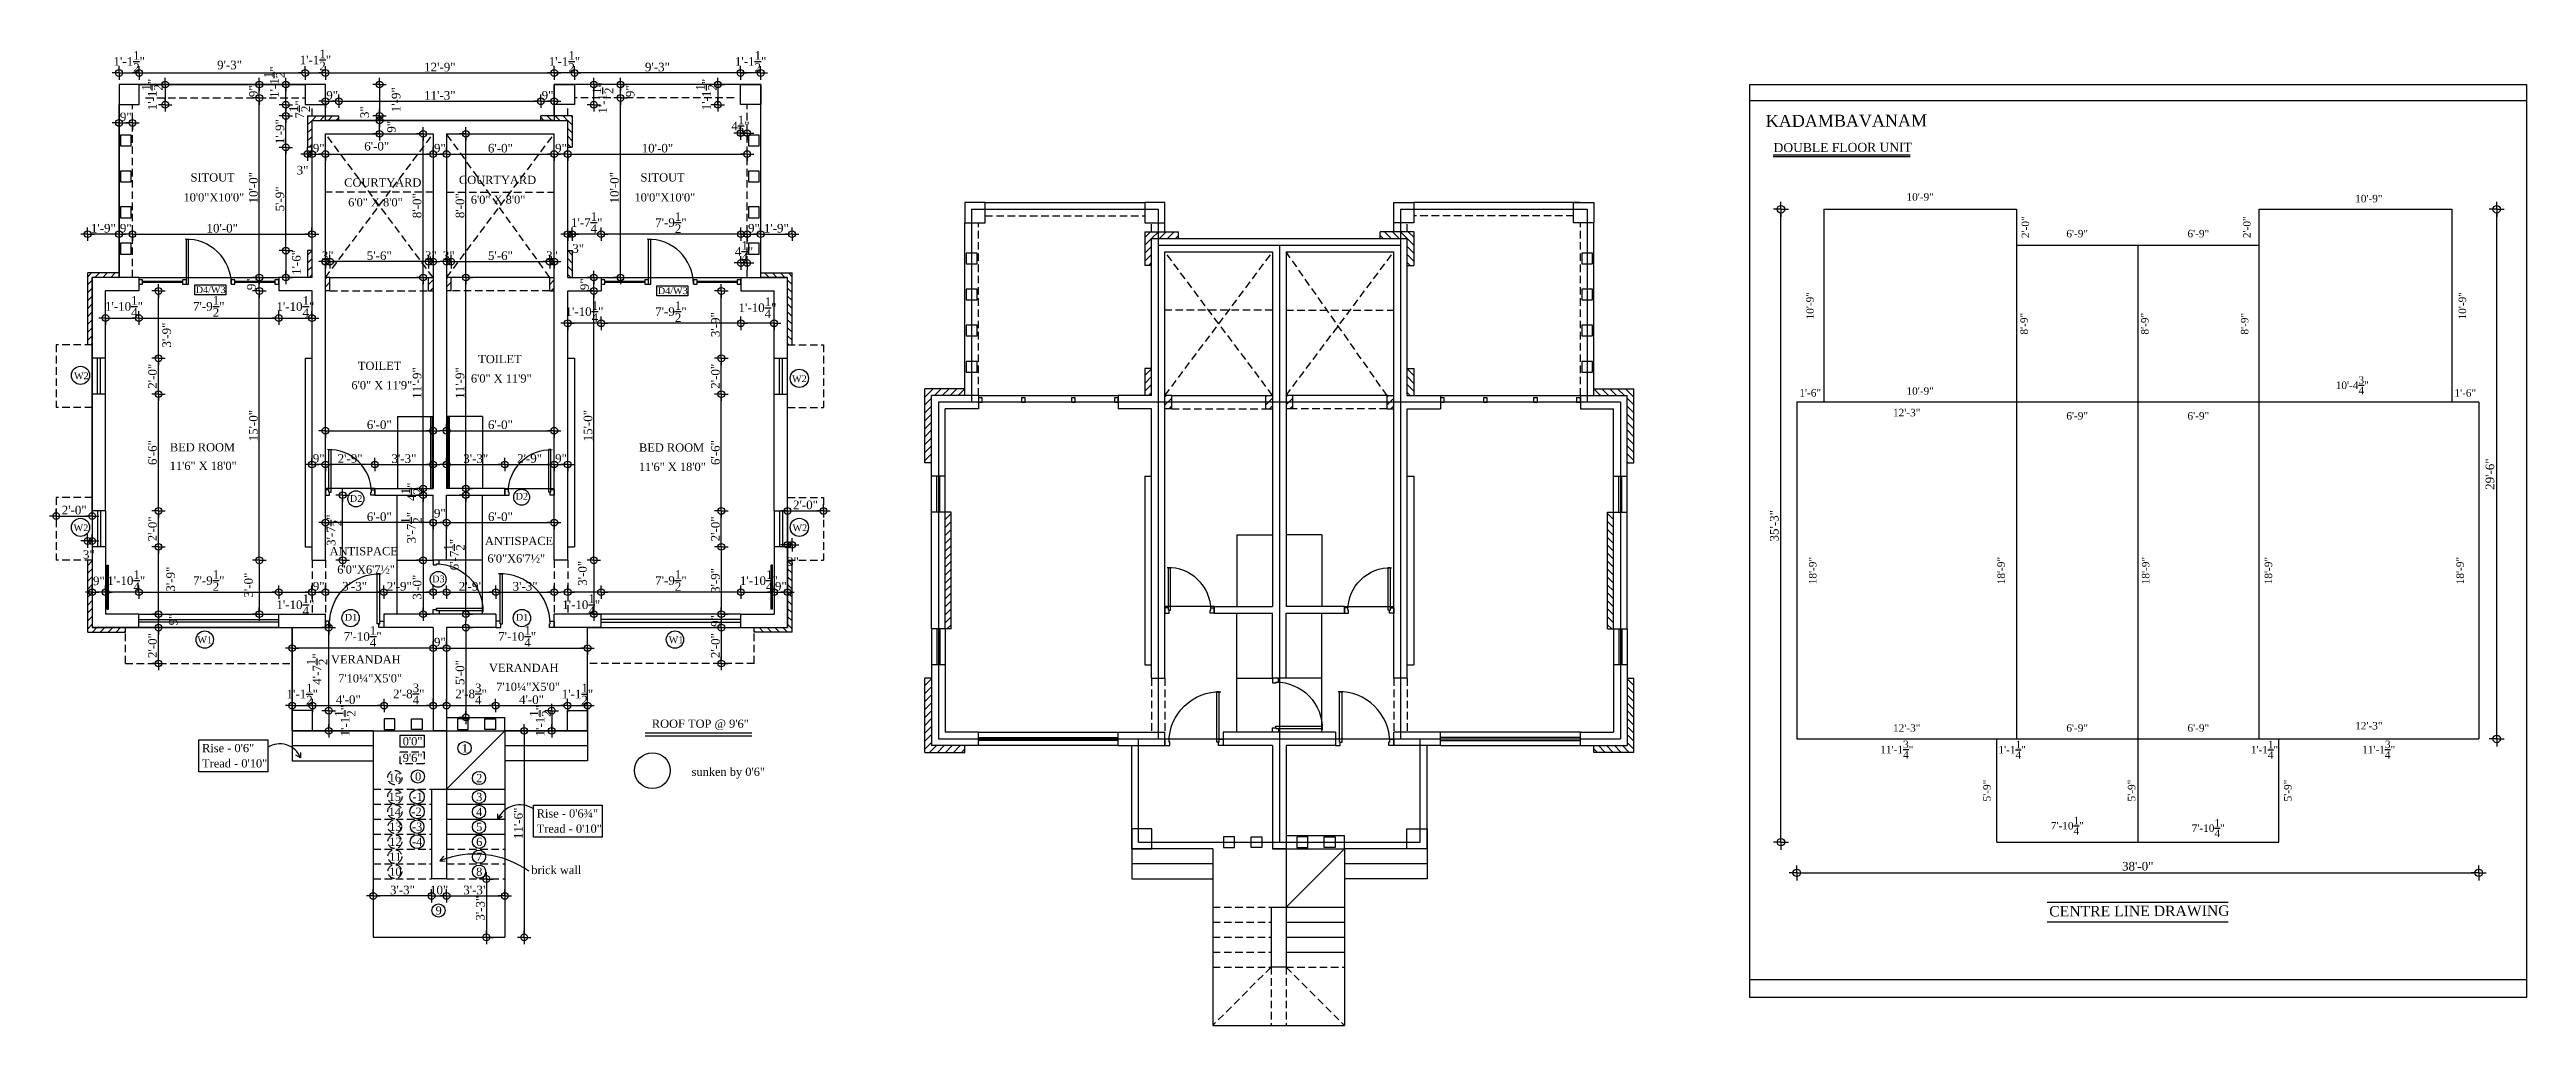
# Model space of a CAD drawing. Extents: x -4781 to 3971, y -2954 to -1072.
# Drawn here: x -4781 to -3125, y -2343 to -1690 of the extents above; entities that cross this region are included whole.
import ezdxf

# ---------------------------------------------------------------- set-up
doc = ezdxf.new("R2010")
doc.units = 0
doc.header["$LTSCALE"] = 20
doc.header["$MEASUREMENT"] = 0
doc.header["$PDMODE"] = 34
doc.linetypes.add('HIDDEN', pattern=[0.375, 0.25, -0.125])
doc.layers.get('0').update_dxf_attribs({"linetype": 'CONTINUOUS'})
doc.layers.get('DEFPOINTS').update_dxf_attribs({"linetype": 'CONTINUOUS'})
doc.layers.add('area', color=3, linetype='CONTINUOUS', plot=False)
doc.layers.add('correct', color=230, linetype='CONTINUOUS', plot=False)
for name, color, linetype in [('border', 230, 'CONTINUOUS'), ('centreline', 31, 'CONTINUOUS'), ('DETTEXT', 7, 'CONTINUOUS'), ('DIMLINE', 254, 'CONTINUOUS'), ('DOOR', 1, 'CONTINUOUS'), ('DOOR TEXT', 2, 'CONTINUOUS'), ('glass', 4, 'CONTINUOUS'), ('Roof lilne', 31, 'CONTINUOUS'), ('text', 2, 'CONTINUOUS'), ('TEXTS', 2, 'CONTINUOUS'), ('wall', 13, 'CONTINUOUS'), ('WINDOW', 4, 'CONTINUOUS'), ('window sill', 5, 'CONTINUOUS'), ('windowtext', 2, 'CONTINUOUS'), ('winsill', 5, 'CONTINUOUS')]:
    doc.layers.add(name, color=color, linetype=linetype)
doc.styles.add('DIMTEXT', font='times_1.ttf')
doc.styles.add('STYLE1', font='times_1.ttf')
doc.styles.add('style5', font='times_1.ttf')
doc.dimstyles.new('ARCH_48_0', dxfattribs={"dimtxt": 5.75, "dimasz": 2.25, "dimexe": 0.25, "dimexo": 0, "dimgap": 1, "dimtad": 1, "dimzin": 3, "dimdsep": 46, "dimlunit": 4, "dimtxsty": 'DIMTEXT', "dimblk": 'BLK', "dimcen": 0, "dimdle": 0.09375, "dimse1": 1, "dimse2": 1, "dimclrd": 254, "dimclrt": 3, "dimadec": 1, "dimazin": 0, "dimtfac": 1, "dimtix": 1, "dimtmove": 2, "dimatfit": 3, "dimldrblk": 'NONE', "dimfxl": 0.25, "dimtvp": 1.4625, "dimtolj": 1, "dimtzin": 15, "dimarcsym": 0})
doc.dimstyles.new("ARCH_5'", dxfattribs={"dimtxt": 5, "dimasz": 1.5, "dimexe": 0.25, "dimexo": 0, "dimgap": 1, "dimtad": 1, "dimzin": 3, "dimdsep": 46, "dimlunit": 4, "dimtxsty": 'DIMTEXT', "dimblk": 'BLK', "dimcen": 0, "dimdle": 0.09375, "dimse1": 1, "dimse2": 1, "dimsd1": 1, "dimsd2": 1, "dimclrd": 254, "dimclrt": 2, "dimadec": 1, "dimazin": 0, "dimtfac": 1, "dimtix": 1, "dimtmove": 2, "dimatfit": 3, "dimldrblk": 'NONE', "dimfxl": 0.25, "dimtvp": 1.4625, "dimtolj": 1, "dimtzin": 15, "dimarcsym": 0})
doc.dimstyles.new('ARCH_96_0', dxfattribs={"dimtxt": 5.75, "dimasz": 2.5, "dimexe": 0.25, "dimexo": 0, "dimgap": 1.5, "dimtad": 1, "dimzin": 15, "dimdsep": 46, "dimlunit": 4, "dimtxsty": 'STYLE1', "dimblk": 'BLK', "dimcen": 0, "dimdle": 0.09375, "dimse1": 1, "dimse2": 1, "dimclrd": 256, "dimclrt": 3, "dimadec": 0, "dimazin": 0, "dimtfac": 1, "dimtix": 1, "dimtmove": 2, "dimatfit": 3, "dimldrblk": 'BLK', "dimfxl": 0.25, "dimtvp": 1.4625, "dimtolj": 1, "dimtzin": 15, "dimlwd": -1, "dimarcsym": 0})
pattern_1 = [(45, (-1900.905, -1080.6324), (-2.6516504, 2.6516504), [])]
pattern_2 = [(45, (-2462.226, -1001.7172), (-2.6516504, 2.6516504), [])]

msp = doc.modelspace()

# ---------------------------------------------------------------- texts
at = {"layer": 'DETTEXT', "color": 7, "style": 'style5'}
for s, height, p in [('Tread - 0\'10"', 5.48935, (-4679.276, -2170.159)), ('Rise - 0\'6"', 5.48935, (-4679.276, -2159.945)), ('Rise - 0\'6¾"', 5.48935, (-4455.556, -2203.606)), ('Tread - 0\'10"', 5.48935, (-4455.556, -2213.82)), ('brick wall', 5.4893, (-4459.126, -2241.418))]:
    msp.add_text(s, height=height, dxfattribs=at).set_placement(p)
at = {"layer": 'DOOR TEXT', "style": 'style5'}
for s, p in [('D4/W3', (-4683.501, -1853.113)), ('D4/W3', (-4374.535, -1853.807)), ('D2', (-4469.605, -1991.145)), ('D2', (-4580.453, -1992.645)), ('D3', (-4525.435, -2046.392)), ('D1', (-4583.862, -2072.056)), ('D1', (-4469.429, -2072.056))]:
    msp.add_text(s, height=4.4913, dxfattribs=at).set_placement(p)
at = {"layer": 'text', "style": 'style5'}
for s, height, p in [('10\'0"X10\'0"', 5.48935, (-4691.749, -1791.884)), ('SITOUT', 5.4893, (-4686.973, -1778.551)), ('COURTYARD', 5.4893, (-4584.236, -1781.947)), ('COURTYARD', 5.4893, (-4507.512, -1780.208)), ('6\'0" X 8\'0"', 5.48935, (-4499.604, -1793.427)), ('10\'0"X10\'0"', 5.48935, (-4390.172, -1791.884)), ('SITOUT', 5.4893, (-4386.105, -1778.551)), ('6\'0" X 8\'0"', 5.48935, (-4581.609, -1795.166)), ('TOILET', 5.4893, (-4575.106, -1904.424)), ('TOILET', 5.4893, (-4494.613, -1899.93)), ('6\'0" X 11\'9"', 5.48935, (-4579.411, -1917.407)), ('6\'0" X 11\'9"', 5.48935, (-4499.534, -1912.914)), ('BED ROOM', 5.4893, (-4700.783, -1958.905)), ('BED ROOM', 5.4893, (-4387.126, -1959.091)), ('11\'6" X 18\'0"', 5.48935, (-4700.923, -1971.303)), ('11\'6" X 18\'0"', 5.48935, (-4387.243, -1971.974)), ('ANTISPACE', 5.4893, (-4490.14, -2021.515)), ('ANTISPACE', 5.4893, (-4593.987, -2028.328)), ('6\'0"X6\'7½"', 5.4893, (-4588.892, -2040.548)), ('6\'0"X6\'7½"', 5.4893, (-4488.467, -2033.24)), ('VERANDAH', 5.4893, (-4593.077, -2100.672)), ('VERANDAH', 5.4893, (-4487.453, -2106.332)), ('7\'10¼"X5\'0"', 5.48935, (-4588.276, -2113.313)), ('7\'10¼"X5\'0"', 5.48935, (-4482.653, -2118.974)), ('0\'0"', 5.4893, (-4545.122, -2155.377)), ('0\'0"', 5.4893, (-4545.122, -2155.377)), ('ROOF TOP @ 9\'6"', 5.48935, (-4378.527, -2143.652)), ('1', 5.489, (-4505.669, -2160.077)), ('16', 5.4893, (-4554.546, -2179.696)), ('0', 5.489, (-4536.885, -2178.954)), ('2', 5.489, (-4496.018, -2179.994)), ('sunken by 0\'6"', 5.48935, (-4351.989, -2175.779)), ('15', 5.4893, (-4554.546, -2192.514)), ('14', 5.4893, (-4554.546, -2202.514)), ('-2', 5.4893, (-4539.341, -2202.514)), ('-1', 5.4893, (-4538.653, -2192.514)), ('4', 5.489, (-4496.018, -2202.592)), ('3', 5.489, (-4496.018, -2192.592)), ('13', 5.4893, (-4554.182, -2212.514)), ('12', 5.4893, (-4554.182, -2222.555)), ('-3', 5.4893, (-4538.976, -2212.514)), ('-4', 5.4893, (-4538.952, -2222.555)), ('6', 5.489, (-4496.018, -2222.592)), ('5', 5.489, (-4496.018, -2212.592)), ('11', 5.4893, (-4554.182, -2232.555)), ('7', 5.489, (-4496.018, -2232.592)), ('10', 5.4893, (-4554.182, -2242.555)), ('8', 5.489, (-4496.018, -2242.592)), ('9', 5.489, (-4523.146, -2268.515))]:
    msp.add_text(s, height=height, dxfattribs=at).set_placement(p)
at = {"layer": 'text', "linetype": 'HIDDEN', "style": 'style5'}
msp.add_text('9\'6"', height=5.4893, dxfattribs=at).set_placement((-4545.122, -2166.483))
msp.add_text('9\'6"', height=5.4893, dxfattribs=at).set_placement((-4545.122, -2166.483))
at = {"layer": 'TEXTS', "style": 'STYLE1'}
for s, height, p in [('KADAMBAVANAM', 7.98429, (-3633.732, -1742.112)), ('CENTRE LINE DRAWING', 6.94286, (-3444.195, -2269.742))]:
    msp.add_text(s, height=height, rotation=0.208415, dxfattribs=at).set_placement(p)
at = {"layer": 'TEXTS', "color": 7, "style": 'STYLE1'}
msp.add_text('DOUBLE FLOOR UNIT', height=5.98821, rotation=0.208415, dxfattribs=at).set_placement((-3628.483, -1758.893))
at = {"layer": 'windowtext', "style": 'style5'}
for s, p in [('W2', (-4764.867, -1910.649)), ('W2', (-4284.79, -1912.578)), ('W2', (-4765.178, -2012.228)), ('W2', (-4284.478, -2012.228)), ('W1', (-4682.402, -2087.103)), ('W1', (-4367.255, -2087.103))]:
    msp.add_text(s, height=4.4913, dxfattribs=at).set_placement(p)

# ---------------------------------------------------------------- blocks, each defined once
blk = doc.blocks.new('*D298')
at = {"layer": 'DEFPOINTS', "color": 0, "lineweight": -2, "transparency": 16777216}
for p in [(-3595, -1792.4), (-3595, -1797.1), (-3466, -1797.1)]:
    blk.add_point(p, dxfattribs=at)
at = {"layer": 'DIMLINE', "color": 2, "transparency": 16777216, "insert": (-3530.5, -1788.9), "char_height": 5, "attachment_point": 5, "style": 'DIMTEXT'}
blk.add_mtext('\\A1;10\'-9"', dxfattribs=at)
blk = doc.blocks.new('_None')
blk = doc.blocks.new('BLK')
for q in [(-2, 0), (0, 2), (2, 0), (0, -2)]:
    blk.add_line((0, 0), q)
blk.add_circle((0, 0), 1)
blk = doc.blocks.new('*D299')
at = {"layer": 'DEFPOINTS', "color": 0, "lineweight": -2, "transparency": 16777216}
for p in [(-3466, -1821.1), (-3385, -1816.9), (-3385, -1821.1)]:
    blk.add_point(p, dxfattribs=at)
at = {"layer": 'DIMLINE', "color": 2, "lineweight": -2, "transparency": 16777216, "insert": (-3425.5, -1813.4), "char_height": 5, "attachment_point": 5, "style": 'DIMTEXT'}
blk.add_mtext('\\A1;6\'-9"', dxfattribs=at)
blk = doc.blocks.new('*D300')
at = {"layer": 'DEFPOINTS', "color": 0, "lineweight": -2, "transparency": 16777216}
for p in [(-3385, -1821.1), (-3304, -1816.9), (-3304, -1831)]:
    blk.add_point(p, dxfattribs=at)
at = {"layer": 'DIMLINE', "color": 2, "lineweight": -2, "transparency": 16777216, "insert": (-3344.5, -1813.4), "char_height": 5, "attachment_point": 5, "style": 'DIMTEXT'}
blk.add_mtext('\\A1;6\'-9"', dxfattribs=at)
blk = doc.blocks.new('*D301')
at = {"layer": 'DEFPOINTS', "color": 0, "lineweight": -2, "transparency": 16777216}
for p in [(-3175, -1816.9), (-3304, -1831), (-3175, -1828.1)]:
    blk.add_point(p, dxfattribs=at)
at = {"layer": 'DIMLINE', "color": 2, "lineweight": -2, "transparency": 16777216, "insert": (-3230.5, -1790), "char_height": 5, "attachment_point": 5, "style": 'DIMTEXT'}
blk.add_mtext('\\A1;10\'-9"', dxfattribs=at)
blk = doc.blocks.new('*D302')
at = {"layer": 'DEFPOINTS', "color": 0, "lineweight": -2, "transparency": 16777216}
for p in [(-3466, -1797.1), (-3466, -1821.1), (-3456.5, -1821.1)]:
    blk.add_point(p, dxfattribs=at)
at = {"layer": 'DIMLINE', "color": 2, "lineweight": -2, "transparency": 16777216, "insert": (-3460.1, -1809.1), "char_height": 5, "attachment_point": 5, "rotation": 90, "style": 'DIMTEXT'}
blk.add_mtext('\\A1;2\'-0"', dxfattribs=at)
blk = doc.blocks.new('*D303')
at = {"layer": 'DEFPOINTS', "color": 0, "lineweight": -2, "transparency": 16777216}
for p in [(-3308.4, -1797.1), (-3304, -1797.1), (-3304, -1821.1)]:
    blk.add_point(p, dxfattribs=at)
at = {"layer": 'DIMLINE', "color": 2, "lineweight": -2, "transparency": 16777216, "insert": (-3312, -1809.1), "char_height": 5, "attachment_point": 5, "rotation": 90, "style": 'DIMTEXT'}
blk.add_mtext('\\A1;2\'-0"', dxfattribs=at)
blk = doc.blocks.new('*D304')
at = {"layer": 'DEFPOINTS', "color": 0, "lineweight": -2, "transparency": 16777216}
for p in [(-3617, -1797.1), (-3590.8, -1797.1), (-3613, -1926.1)]:
    blk.add_point(p, dxfattribs=at)
at = {"layer": 'DIMLINE', "color": 2, "lineweight": -2, "transparency": 16777216, "insert": (-3604.1, -1861.6), "char_height": 5, "attachment_point": 5, "rotation": 90, "style": 'DIMTEXT'}
blk.add_mtext('\\A1;10\'-9"', dxfattribs=at)
blk = doc.blocks.new('*D305')
at = {"layer": 'DEFPOINTS', "color": 0, "lineweight": -2, "transparency": 16777216}
for p in [(-3613, -1926.1), (-3618.2, -2151.1), (-3613, -2151.1)]:
    blk.add_point(p, dxfattribs=at)
at = {"layer": 'DIMLINE', "color": 2, "lineweight": -2, "transparency": 16777216, "insert": (-3602.3, -2038.6), "char_height": 5, "attachment_point": 5, "rotation": 90, "style": 'DIMTEXT'}
blk.add_mtext('\\A1;18\'-9"', dxfattribs=at)
blk = doc.blocks.new('*D306')
at = {"layer": 'DEFPOINTS', "color": 0, "lineweight": -2, "transparency": 16777216}
for p in [(-3466, -1926.1), (-3385, -1926.1), (-3385, -1938.7)]:
    blk.add_point(p, dxfattribs=at)
at = {"layer": 'DIMLINE', "color": 2, "lineweight": -2, "transparency": 16777216, "insert": (-3425.5, -1935.2), "char_height": 5, "attachment_point": 5, "style": 'DIMTEXT'}
blk.add_mtext('\\A1;6\'-9"', dxfattribs=at)
blk = doc.blocks.new('*D307')
at = {"layer": 'DEFPOINTS', "color": 0, "lineweight": -2, "transparency": 16777216}
for p in [(-3385, -1926.1), (-3304, -1926.1), (-3304, -1938.7)]:
    blk.add_point(p, dxfattribs=at)
at = {"layer": 'DIMLINE', "color": 2, "lineweight": -2, "transparency": 16777216, "insert": (-3344.5, -1935.2), "char_height": 5, "attachment_point": 5, "style": 'DIMTEXT'}
blk.add_mtext('\\A1;6\'-9"', dxfattribs=at)
blk = doc.blocks.new('*D308')
at = {"layer": 'DEFPOINTS', "color": 0, "lineweight": -2, "transparency": 16777216}
for p in [(-3613, -2151.1), (-3466, -2147.3), (-3466, -2151.1)]:
    blk.add_point(p, dxfattribs=at)
at = {"layer": 'DIMLINE', "color": 2, "lineweight": -2, "transparency": 16777216, "insert": (-3539.5, -2143.8), "char_height": 5, "attachment_point": 5, "style": 'DIMTEXT'}
blk.add_mtext('\\A1;12\'-3"', dxfattribs=at)
blk = doc.blocks.new('*D309')
at = {"layer": 'DEFPOINTS', "color": 0, "lineweight": -2, "transparency": 16777216}
for p in [(-3466, -2151.1), (-3385, -2147.3), (-3385, -2151.1)]:
    blk.add_point(p, dxfattribs=at)
at = {"layer": 'DIMLINE', "color": 2, "lineweight": -2, "transparency": 16777216, "insert": (-3425.5, -2143.8), "char_height": 5, "attachment_point": 5, "style": 'DIMTEXT'}
blk.add_mtext('\\A1;6\'-9"', dxfattribs=at)
blk = doc.blocks.new('*D310')
at = {"layer": 'DEFPOINTS', "color": 0, "lineweight": -2, "transparency": 16777216}
for p in [(-3385, -2151.1), (-3304, -2147.3), (-3304, -2151.1)]:
    blk.add_point(p, dxfattribs=at)
at = {"layer": 'DIMLINE', "color": 2, "lineweight": -2, "transparency": 16777216, "insert": (-3344.5, -2143.8), "char_height": 5, "attachment_point": 5, "style": 'DIMTEXT'}
blk.add_mtext('\\A1;6\'-9"', dxfattribs=at)
blk = doc.blocks.new('*D311')
at = {"layer": 'DEFPOINTS', "color": 0, "lineweight": -2, "transparency": 16777216}
for p in [(-3304, -2151.1), (-3157, -2145.8), (-3157, -2151.1)]:
    blk.add_point(p, dxfattribs=at)
at = {"layer": 'DIMLINE', "color": 2, "lineweight": -2, "transparency": 16777216, "insert": (-3230.5, -2142.3), "char_height": 5, "attachment_point": 5, "style": 'DIMTEXT'}
blk.add_mtext('\\A1;12\'-3"', dxfattribs=at)
blk = doc.blocks.new('*D312')
at = {"layer": 'DEFPOINTS', "color": 0, "lineweight": -2, "transparency": 16777216}
for p in [(-3473, -2151.1), (-3486.1, -2220.1), (-3473.8, -2220.1)]:
    blk.add_point(p, dxfattribs=at)
at = {"layer": 'DIMLINE', "color": 2, "lineweight": -2, "transparency": 16777216, "insert": (-3485.8, -2185.6), "char_height": 5, "attachment_point": 5, "rotation": 90, "style": 'DIMTEXT'}
blk.add_mtext('\\A1;5\'-9"', dxfattribs=at)
blk = doc.blocks.new('*D313')
at = {"layer": 'DEFPOINTS', "color": 0, "lineweight": -2, "transparency": 16777216}
for p in [(-3385, -2151.1), (-3385.5, -2220.1), (-3385.5, -2220.1)]:
    blk.add_point(p, dxfattribs=at)
at = {"layer": 'DIMLINE', "color": 2, "lineweight": -2, "transparency": 16777216, "insert": (-3389.1, -2185.6), "char_height": 5, "attachment_point": 5, "rotation": 90, "style": 'DIMTEXT'}
blk.add_mtext('\\A1;5\'-9"', dxfattribs=at)
blk = doc.blocks.new('*D314')
at = {"layer": 'DEFPOINTS', "color": 0, "lineweight": -2, "transparency": 16777216}
for p in [(-3298, -2151.1), (-3290.8, -2220.1), (-3281.9, -2220.1)]:
    blk.add_point(p, dxfattribs=at)
at = {"layer": 'DIMLINE', "color": 2, "lineweight": -2, "transparency": 16777216, "insert": (-3284.6, -2185.6), "char_height": 5, "attachment_point": 5, "rotation": 90, "style": 'DIMTEXT'}
blk.add_mtext('\\A1;5\'-9"', dxfattribs=at)
blk = doc.blocks.new('*D315')
at = {"layer": 'DEFPOINTS', "color": 0, "lineweight": -2, "transparency": 16777216}
for p in [(-3385, -2216), (-3479.3, -2220.1), (-3385, -2220.1)]:
    blk.add_point(p, dxfattribs=at)
at = {"layer": 'DIMLINE', "color": 2, "lineweight": -2, "transparency": 16777216, "insert": (-3432.1, -2209.1), "char_height": 5, "attachment_point": 5, "style": 'DIMTEXT'}
blk.add_mtext('\\A1;7\'-10{\\H1.000000x;\\S1/4;}"', dxfattribs=at)
blk = doc.blocks.new('*D316')
at = {"layer": 'DEFPOINTS', "color": 0, "lineweight": -2, "transparency": 16777216}
for p in [(-3290.8, -2217.6), (-3385, -2220.1), (-3290.8, -2220.1)]:
    blk.add_point(p, dxfattribs=at)
at = {"layer": 'DIMLINE', "color": 2, "lineweight": -2, "transparency": 16777216, "insert": (-3337.9, -2210.7), "char_height": 5, "attachment_point": 5, "style": 'DIMTEXT'}
blk.add_mtext('\\A1;7\'-10{\\H1.000000x;\\S1/4;}"', dxfattribs=at)
blk = doc.blocks.new('*D317')
at = {"layer": 'DEFPOINTS', "color": 0, "lineweight": -2, "transparency": 16777216}
for p in [(-3165.9, -1926.1), (-3157, -1926.1), (-3157, -2151.1)]:
    blk.add_point(p, dxfattribs=at)
at = {"layer": 'DIMLINE', "color": 2, "lineweight": -2, "transparency": 16777216, "insert": (-3169.4, -2038.6), "char_height": 5, "attachment_point": 5, "rotation": 90, "style": 'DIMTEXT'}
blk.add_mtext('\\A1;18\'-9"', dxfattribs=at)
blk = doc.blocks.new('*D318')
at = {"layer": 'DEFPOINTS', "color": 0, "lineweight": -2, "transparency": 16777216}
for p in [(-3179.3, -1797.1), (-3168.7, -1797.1), (-3157, -1926.1)]:
    blk.add_point(p, dxfattribs=at)
at = {"layer": 'DIMLINE', "color": 2, "lineweight": -2, "transparency": 16777216, "insert": (-3167.9, -1861.6), "char_height": 5, "attachment_point": 5, "rotation": 90, "style": 'DIMTEXT'}
blk.add_mtext('\\A1;10\'-9"', dxfattribs=at)
blk = doc.blocks.new('*D319')
at = {"layer": 'DEFPOINTS', "color": 0, "lineweight": -2, "transparency": 16777216}
for p in [(-3310, -1821.1), (-3304, -1821.1), (-3304, -1926.1)]:
    blk.add_point(p, dxfattribs=at)
at = {"layer": 'DIMLINE', "color": 2, "lineweight": -2, "transparency": 16777216, "insert": (-3313.5, -1873.6), "char_height": 5, "attachment_point": 5, "rotation": 90, "style": 'DIMTEXT'}
blk.add_mtext('\\A1;8\'-9"', dxfattribs=at)
blk = doc.blocks.new('*D320')
at = {"layer": 'DEFPOINTS', "color": 0, "lineweight": -2, "transparency": 16777216}
for p in [(-3385, -1821.1), (-3385, -1926.1), (-3376.6, -1926.1)]:
    blk.add_point(p, dxfattribs=at)
at = {"layer": 'DIMLINE', "color": 2, "lineweight": -2, "transparency": 16777216, "insert": (-3380.2, -1873.6), "char_height": 5, "attachment_point": 5, "rotation": 90, "style": 'DIMTEXT'}
blk.add_mtext('\\A1;8\'-9"', dxfattribs=at)
blk = doc.blocks.new('*D321')
at = {"layer": 'DEFPOINTS', "color": 0, "lineweight": -2, "transparency": 16777216}
for p in [(-3466, -1821.1), (-3466, -1926.1), (-3457.4, -1926.1)]:
    blk.add_point(p, dxfattribs=at)
at = {"layer": 'DIMLINE', "color": 2, "lineweight": -2, "transparency": 16777216, "insert": (-3460.9, -1873.6), "char_height": 5, "attachment_point": 5, "rotation": 90, "style": 'DIMTEXT'}
blk.add_mtext('\\A1;8\'-9"', dxfattribs=at)
blk = doc.blocks.new('*D322')
at = {"layer": 'DEFPOINTS', "color": 0, "lineweight": -2, "transparency": 16777216}
for p in [(-3466, -1926.1), (-3472.8, -2151.1), (-3466, -2151.1)]:
    blk.add_point(p, dxfattribs=at)
at = {"layer": 'DIMLINE', "color": 2, "lineweight": -2, "transparency": 16777216, "insert": (-3476.3, -2038.6), "char_height": 5, "attachment_point": 5, "rotation": 90, "style": 'DIMTEXT'}
blk.add_mtext('\\A1;18\'-9"', dxfattribs=at)
blk = doc.blocks.new('*D323')
at = {"layer": 'DEFPOINTS', "color": 0, "lineweight": -2, "transparency": 16777216}
for p in [(-3385, -1926.1), (-3385, -2151.1), (-3376.1, -2151.1)]:
    blk.add_point(p, dxfattribs=at)
at = {"layer": 'DIMLINE', "color": 2, "lineweight": -2, "transparency": 16777216, "insert": (-3379.7, -2038.6), "char_height": 5, "attachment_point": 5, "rotation": 90, "style": 'DIMTEXT'}
blk.add_mtext('\\A1;18\'-9"', dxfattribs=at)
blk = doc.blocks.new('*D324')
at = {"layer": 'DEFPOINTS', "color": 0, "lineweight": -2, "transparency": 16777216}
for p in [(-3304, -1926.1), (-3304, -2151.1), (-3294, -2151.1)]:
    blk.add_point(p, dxfattribs=at)
at = {"layer": 'DIMLINE', "color": 2, "lineweight": -2, "transparency": 16777216, "insert": (-3297.6, -2038.6), "char_height": 5, "attachment_point": 5, "rotation": 90, "style": 'DIMTEXT'}
blk.add_mtext('\\A1;18\'-9"', dxfattribs=at)
blk = doc.blocks.new('*D325')
at = {"layer": 'DEFPOINTS', "color": 0, "lineweight": -2, "transparency": 16777216}
for p in [(-3613, -1923.3), (-3613, -1926.1), (-3595, -1926.1)]:
    blk.add_point(p, dxfattribs=at)
at = {"layer": 'DIMLINE', "color": 2, "lineweight": -2, "transparency": 16777216, "insert": (-3604, -1919.8), "char_height": 5, "attachment_point": 5, "style": 'DIMTEXT'}
blk.add_mtext('\\A1;1\'-6"', dxfattribs=at)
blk = doc.blocks.new('*D326')
at = {"layer": 'DEFPOINTS', "color": 0, "lineweight": -2, "transparency": 16777216}
for p in [(-3175, -1923.5), (-3175, -1926.1), (-3157, -1926.1)]:
    blk.add_point(p, dxfattribs=at)
at = {"layer": 'DIMLINE', "color": 2, "lineweight": -2, "transparency": 16777216, "insert": (-3166, -1919.9), "char_height": 5, "attachment_point": 5, "style": 'DIMTEXT'}
blk.add_mtext('\\A1;1\'-6"', dxfattribs=at)
blk = doc.blocks.new('*D327')
at = {"layer": 'DEFPOINTS', "color": 0, "lineweight": -2, "transparency": 16777216}
for p in [(-3304, -1921.6), (-3304, -1926.1), (-3179.3, -1926.1)]:
    blk.add_point(p, dxfattribs=at)
at = {"layer": 'DIMLINE', "color": 2, "lineweight": -2, "transparency": 16777216, "insert": (-3241.6, -1914.7), "char_height": 5, "attachment_point": 5, "style": 'DIMTEXT'}
blk.add_mtext('\\A1;10\'-4{\\H1.000000x;\\S3/4;}"', dxfattribs=at)
blk = doc.blocks.new('*D328')
at = {"layer": 'DEFPOINTS', "color": 0, "lineweight": -2, "transparency": 16777216}
for p in [(-3595, -1922.2), (-3595, -1926.1), (-3466, -1926.1)]:
    blk.add_point(p, dxfattribs=at)
at = {"layer": 'DIMLINE', "color": 2, "lineweight": -2, "transparency": 16777216, "insert": (-3530.5, -1918.6), "char_height": 5, "attachment_point": 5, "style": 'DIMTEXT'}
blk.add_mtext('\\A1;10\'-9"', dxfattribs=at)
blk = doc.blocks.new('*D329')
at = {"layer": 'DEFPOINTS', "color": 0, "lineweight": -2, "transparency": 16777216}
for p in [(-3623.6, -1797.1), (-3562.7, -1797.1), (-3304, -2220.1)]:
    blk.add_point(p, dxfattribs=at)
at = {"layer": 'DIMLINE', "transparency": 16777216}
blk.add_line((-3623.6, -2217.6), (-3623.6, -1799.6), dxfattribs=at)
at = {"layer": 'DIMLINE', "transparency": 16777216, "xscale": 2.5, "yscale": 2.5, "zscale": 2.5}
for p, rotation in [((-3623.6, -1797.1), 90), ((-3623.6, -2220.1), 270)]:
    blk.add_blockref('BLK', p, dxfattribs=dict(at, rotation=rotation))
at = {"layer": 'DIMLINE', "color": 3, "lineweight": -2, "transparency": 16777216, "insert": (-3628, -2008.6), "char_height": 5.75, "attachment_point": 5, "rotation": 90, "style": 'STYLE1'}
blk.add_mtext('\\A1;35\'-3"', dxfattribs=at)
blk = doc.blocks.new('*D330')
at = {"layer": 'DEFPOINTS', "color": 0, "lineweight": -2, "transparency": 16777216}
for p in [(-3613, -2151.1), (-3157, -2151.1), (-3157, -2240.6)]:
    blk.add_point(p, dxfattribs=at)
at = {"layer": 'DIMLINE', "transparency": 16777216}
blk.add_line((-3610.5, -2240.6), (-3159.5, -2240.6), dxfattribs=at)
at = {"layer": 'DIMLINE', "transparency": 16777216, "xscale": 2.5, "yscale": 2.5, "zscale": 2.5, "rotation": 180}
blk.add_blockref('BLK', (-3613, -2240.6), dxfattribs=at)
at = {"layer": 'DIMLINE', "transparency": 16777216, "xscale": 2.5, "yscale": 2.5, "zscale": 2.5}
blk.add_blockref('BLK', (-3157, -2240.6), dxfattribs=at)
at = {"layer": 'DIMLINE', "color": 3, "lineweight": -2, "transparency": 16777216, "insert": (-3385, -2236.2), "char_height": 5.75, "attachment_point": 5, "style": 'STYLE1'}
blk.add_mtext('\\A1;38\'-0"', dxfattribs=at)
blk = doc.blocks.new('*D331')
at = {"layer": 'DEFPOINTS', "color": 0, "lineweight": -2, "transparency": 16777216}
for p in [(-3613, -1926.1), (-3466, -1926.1), (-3466, -1936.6)]:
    blk.add_point(p, dxfattribs=at)
at = {"layer": 'DIMLINE', "color": 2, "lineweight": -2, "transparency": 16777216, "insert": (-3539.5, -1933), "char_height": 5, "attachment_point": 5, "style": 'DIMTEXT'}
blk.add_mtext('\\A1;12\'-3"', dxfattribs=at)
blk = doc.blocks.new('*D332')
at = {"layer": 'DEFPOINTS', "color": 0, "lineweight": -2, "transparency": 16777216}
for p in [(-3613, -2151.1), (-3479.3, -2151.1), (-3479.3, -2165.1)]:
    blk.add_point(p, dxfattribs=at)
at = {"layer": 'DIMLINE', "color": 2, "lineweight": -2, "transparency": 16777216, "insert": (-3546.1, -2158.2), "char_height": 5, "attachment_point": 5, "style": 'DIMTEXT'}
blk.add_mtext('\\A1;11\'-1{\\H1.000000x;\\S3/4;}"', dxfattribs=at)
blk = doc.blocks.new('*D333')
at = {"layer": 'DEFPOINTS', "color": 0, "lineweight": -2, "transparency": 16777216}
for p in [(-3479.3, -2151.1), (-3466, -2151.1), (-3466, -2165.1)]:
    blk.add_point(p, dxfattribs=at)
at = {"layer": 'DIMLINE', "color": 2, "lineweight": -2, "transparency": 16777216, "insert": (-3469, -2158.3), "char_height": 5, "attachment_point": 5, "style": 'DIMTEXT'}
blk.add_mtext('\\A1;1\'-1{\\H1.000000x;\\S1/4;}"', dxfattribs=at)
blk = doc.blocks.new('*D334')
at = {"layer": 'DEFPOINTS', "color": 0, "lineweight": -2, "transparency": 16777216}
for p in [(-3304, -2151.1), (-3290.8, -2151.1), (-3304, -2165.1)]:
    blk.add_point(p, dxfattribs=at)
at = {"layer": 'DIMLINE', "color": 2, "lineweight": -2, "transparency": 16777216, "insert": (-3300.3, -2158.3), "char_height": 5, "attachment_point": 5, "style": 'DIMTEXT'}
blk.add_mtext('\\A1;1\'-1{\\H1.000000x;\\S1/4;}"', dxfattribs=at)
blk = doc.blocks.new('*D335')
at = {"layer": 'DEFPOINTS', "color": 0, "lineweight": -2, "transparency": 16777216}
for p in [(-3290.8, -2151.1), (-3157, -2151.1), (-3290.8, -2165.1)]:
    blk.add_point(p, dxfattribs=at)
at = {"layer": 'DIMLINE', "color": 2, "lineweight": -2, "transparency": 16777216, "insert": (-3223.9, -2158.2), "char_height": 5, "attachment_point": 5, "style": 'DIMTEXT'}
blk.add_mtext('\\A1;11\'-1{\\H1.000000x;\\S3/4;}"', dxfattribs=at)
blk = doc.blocks.new('*D336')
at = {"layer": 'DEFPOINTS', "color": 0, "lineweight": -2, "transparency": 16777216}
for p in [(-3179.3, -1797.1), (-3145, -1797.1), (-3157, -2151.1)]:
    blk.add_point(p, dxfattribs=at)
at = {"layer": 'DIMLINE', "transparency": 16777216}
blk.add_line((-3145, -2148.6), (-3145, -1799.6), dxfattribs=at)
at = {"layer": 'DIMLINE', "transparency": 16777216, "xscale": 2.5, "yscale": 2.5, "zscale": 2.5}
for p, rotation in [((-3145, -1797.1), 90), ((-3145, -2151.1), 270)]:
    blk.add_blockref('BLK', p, dxfattribs=dict(at, rotation=rotation))
at = {"layer": 'DIMLINE', "color": 3, "lineweight": -2, "transparency": 16777216, "insert": (-3149.5, -1974.1), "char_height": 5.75, "attachment_point": 5, "rotation": 90, "style": 'STYLE1'}
blk.add_mtext('\\A1;29\'-6"', dxfattribs=at)
blk = doc.blocks.new('DR1H902')
at = {"color": 0}
for p, q in [((-0.5, 0), (-0.5, 1)), ((-0.5, 1), (-0.45, 1)), ((-0.45, 0), (-0.45, 1)), ((-0.5, 0), (-0.45, 0))]:
    blk.add_line(p, q, dxfattribs=at)
blk.add_arc((-0.5, 0), 1, 0, 91.707, dxfattribs=at)
blk = doc.blocks.new('A$C3B4262AC')
at = {"layer": 'DOOR'}
for p, q in [((0, 4), (0, 0)), ((2.5, 4), (0, 4)), ((0, 0), (3, 0)), ((2.5, 2.25), (2.5, 4)), ((3, 2.25), (2.5, 2.25)), ((3, 0), (3, 2.25))]:
    blk.add_line(p, q, dxfattribs=at)
blk = doc.blocks.new('A$C1F9E242A')
blk.add_blockref('A$C3B4262AC', (0, 0))
at = {"xscale": -1}
blk.add_blockref('A$C3B4262AC', (36, 0), dxfattribs=at)
at = {"layer": 'DOOR', "xscale": -31, "yscale": 31, "zscale": 68.88888888888889}
blk.add_blockref('DR1H902', (18, 2.2), dxfattribs=at)
blk = doc.blocks.new('*U33')
at = {"xscale": -1}
blk.add_blockref('A$C1F9E242A', (0, -2), dxfattribs=at)
blk = doc.blocks.new('*U34')
at = {"xscale": -1}
blk.add_blockref('A$C1F9E242A', (0, -2), dxfattribs=at)
blk = doc.blocks.new('*D776')
at = {"layer": 'DEFPOINTS', "color": 0, "lineweight": -2, "transparency": 16777216}
for p in [(-4483.5, -2145.7), (-4483.5, -2283.7), (-4463.9, -2283.7)]:
    blk.add_point(p, dxfattribs=at)
at = {"layer": 'DIMLINE', "color": 254, "lineweight": -2, "transparency": 16777216}
blk.add_line((-4463.9, -2147.9), (-4463.9, -2281.4), dxfattribs=at)
at = {"layer": 'DIMLINE', "color": 254, "lineweight": -2, "transparency": 16777216, "xscale": 2.25, "yscale": 2.25, "zscale": 2.25}
for p, rotation in [((-4463.9, -2145.7), 90), ((-4463.9, -2283.7), 270)]:
    blk.add_blockref('BLK', p, dxfattribs=dict(at, rotation=rotation))
at = {"layer": 'DIMLINE', "color": 3, "lineweight": -2, "transparency": 16777216, "insert": (-4467.8, -2207.5), "char_height": 5.75, "attachment_point": 5, "rotation": 90, "style": 'DIMTEXT'}
blk.add_mtext('\\A1;11\'-6"', dxfattribs=at)
blk = doc.blocks.new('*D663')
at = {"layer": 'DEFPOINTS', "color": 0, "lineweight": -2, "transparency": 16777216}
for p in [(-4743.8, -1998.7), (-4708.4, -1998.7), (-4743.8, -2022.7)]:
    blk.add_point(p, dxfattribs=at)
at = {"layer": 'DIMLINE', "color": 254, "lineweight": -2, "transparency": 16777216}
blk.add_line((-4708.4, -2020.4), (-4708.4, -2000.9), dxfattribs=at)
at = {"layer": 'DIMLINE', "color": 254, "lineweight": -2, "transparency": 16777216, "xscale": 2.25, "yscale": 2.25, "zscale": 2.25}
for p, rotation in [((-4708.4, -1998.7), 90), ((-4708.4, -2022.7), 270)]:
    blk.add_blockref('BLK', p, dxfattribs=dict(at, rotation=rotation))
at = {"layer": 'DIMLINE', "color": 3, "lineweight": -2, "transparency": 16777216, "insert": (-4712.4, -2010.7), "char_height": 5.75, "attachment_point": 5, "rotation": 90, "style": 'DIMTEXT'}
blk.add_mtext('\\A1;2\'-0"', dxfattribs=at)
blk = doc.blocks.new('*D664')
at = {"layer": 'DEFPOINTS', "color": 0, "lineweight": -2, "transparency": 16777216}
for p in [(-4743.8, -1920.7), (-4708.4, -1920.7), (-4743.8, -1998.7)]:
    blk.add_point(p, dxfattribs=at)
at = {"layer": 'DIMLINE', "color": 254, "lineweight": -2, "transparency": 16777216}
blk.add_line((-4708.4, -1996.4), (-4708.4, -1922.9), dxfattribs=at)
at = {"layer": 'DIMLINE', "color": 254, "lineweight": -2, "transparency": 16777216, "xscale": 2.25, "yscale": 2.25, "zscale": 2.25}
for p, rotation in [((-4708.4, -1920.7), 90), ((-4708.4, -1998.7), 270)]:
    blk.add_blockref('BLK', p, dxfattribs=dict(at, rotation=rotation))
at = {"layer": 'DIMLINE', "color": 3, "lineweight": -2, "transparency": 16777216, "insert": (-4712.4, -1959.7), "char_height": 5.75, "attachment_point": 5, "rotation": 90, "style": 'DIMTEXT'}
blk.add_mtext('\\A1;6\'-6"', dxfattribs=at)
blk = doc.blocks.new('*D665')
at = {"layer": 'DEFPOINTS', "color": 0, "lineweight": -2, "transparency": 16777216}
for p in [(-4748.3, -1896.7), (-4708.4, -1896.7), (-4743.8, -1920.7)]:
    blk.add_point(p, dxfattribs=at)
at = {"layer": 'DIMLINE', "color": 254, "lineweight": -2, "transparency": 16777216}
blk.add_line((-4708.4, -1918.4), (-4708.4, -1898.9), dxfattribs=at)
at = {"layer": 'DIMLINE', "color": 254, "lineweight": -2, "transparency": 16777216, "xscale": 2.25, "yscale": 2.25, "zscale": 2.25}
for p, rotation in [((-4708.4, -1896.7), 90), ((-4708.4, -1920.7), 270)]:
    blk.add_blockref('BLK', p, dxfattribs=dict(at, rotation=rotation))
at = {"layer": 'DIMLINE', "color": 3, "lineweight": -2, "transparency": 16777216, "insert": (-4712.4, -1908.7), "char_height": 5.75, "attachment_point": 5, "rotation": 90, "style": 'DIMTEXT'}
blk.add_mtext('\\A1;2\'-0"', dxfattribs=at)
blk = doc.blocks.new('*D666')
at = {"layer": 'DEFPOINTS', "color": 0, "lineweight": -2, "transparency": 16777216}
for p in [(-4721.5, -1850.1), (-4721.5, -1869.8), (-4743.8, -1890.5)]:
    blk.add_point(p, dxfattribs=at)
at = {"layer": 'DIMLINE', "color": 254, "lineweight": -2, "transparency": 16777216}
blk.add_line((-4741.5, -1869.8), (-4723.8, -1869.8), dxfattribs=at)
at = {"layer": 'DIMLINE', "color": 254, "lineweight": -2, "transparency": 16777216, "xscale": 2.25, "yscale": 2.25, "zscale": 2.25, "rotation": 180}
blk.add_blockref('BLK', (-4743.8, -1869.8), dxfattribs=at)
at = {"layer": 'DIMLINE', "color": 254, "lineweight": -2, "transparency": 16777216, "xscale": 2.25, "yscale": 2.25, "zscale": 2.25}
blk.add_blockref('BLK', (-4721.5, -1869.8), dxfattribs=at)
at = {"layer": 'DIMLINE', "color": 3, "lineweight": -2, "transparency": 16777216, "insert": (-4731.5, -1862), "char_height": 5.75, "attachment_point": 5, "style": 'DIMTEXT'}
blk.add_mtext('\\A1;1\'-10{\\H1.000000x;\\S1/4;}"', dxfattribs=at)
blk = doc.blocks.new('*D667')
at = {"layer": 'DEFPOINTS', "color": 0, "lineweight": -2, "transparency": 16777216}
for p in [(-4721.5, -1851.7), (-4628, -1851.7), (-4628, -1869.8)]:
    blk.add_point(p, dxfattribs=at)
at = {"layer": 'DIMLINE', "color": 254, "lineweight": -2, "transparency": 16777216}
blk.add_line((-4719.3, -1869.8), (-4630.3, -1869.8), dxfattribs=at)
at = {"layer": 'DIMLINE', "color": 254, "lineweight": -2, "transparency": 16777216, "xscale": 2.25, "yscale": 2.25, "zscale": 2.25, "rotation": 180}
blk.add_blockref('BLK', (-4721.5, -1869.8), dxfattribs=at)
at = {"layer": 'DIMLINE', "color": 254, "lineweight": -2, "transparency": 16777216, "xscale": 2.25, "yscale": 2.25, "zscale": 2.25}
blk.add_blockref('BLK', (-4628, -1869.8), dxfattribs=at)
at = {"layer": 'DIMLINE', "color": 3, "lineweight": -2, "transparency": 16777216, "insert": (-4674.8, -1862), "char_height": 5.75, "attachment_point": 5, "style": 'DIMTEXT'}
blk.add_mtext('\\A1;7\'-9{\\H1.000000x;\\S1/2;}"', dxfattribs=at)
blk = doc.blocks.new('*D668')
at = {"layer": 'DEFPOINTS', "color": 0, "lineweight": -2, "transparency": 16777216}
for p in [(-4628, -1851.7), (-4605.8, -1856.2), (-4605.8, -1869.8)]:
    blk.add_point(p, dxfattribs=at)
at = {"layer": 'DIMLINE', "color": 254, "lineweight": -2, "transparency": 16777216}
for p, q in [((-4630.3, -1869.8), (-4632.5, -1869.8)), ((-4628, -1869.8), (-4605.8, -1869.8)), ((-4603.5, -1869.8), (-4601.3, -1869.8))]:
    blk.add_line(p, q, dxfattribs=at)
at = {"layer": 'DIMLINE', "color": 254, "lineweight": -2, "transparency": 16777216, "xscale": 2.25, "yscale": 2.25, "zscale": 2.25}
blk.add_blockref('BLK', (-4628, -1869.8), dxfattribs=at)
at = {"layer": 'DIMLINE', "color": 254, "lineweight": -2, "transparency": 16777216, "xscale": 2.25, "yscale": 2.25, "zscale": 2.25, "rotation": 180}
blk.add_blockref('BLK', (-4605.8, -1869.8), dxfattribs=at)
at = {"layer": 'DIMLINE', "color": 3, "lineweight": -2, "transparency": 16777216, "insert": (-4616.9, -1862.1), "char_height": 5.75, "attachment_point": 5, "style": 'DIMTEXT'}
blk.add_mtext('\\A1;1\'-10{\\H1.000000x;\\S1/4;}"', dxfattribs=at)
blk = doc.blocks.new('*D669')
at = {"layer": 'DEFPOINTS', "color": 0, "lineweight": -2, "transparency": 16777216}
for p in [(-4605.8, -2031.7), (-4641, -2067.7), (-4605.8, -2067.7)]:
    blk.add_point(p, dxfattribs=at)
at = {"layer": 'DIMLINE', "color": 254, "lineweight": -2, "transparency": 16777216}
blk.add_line((-4641, -2033.9), (-4641, -2065.4), dxfattribs=at)
at = {"layer": 'DIMLINE', "color": 254, "lineweight": -2, "transparency": 16777216, "xscale": 2.25, "yscale": 2.25, "zscale": 2.25}
for p, rotation in [((-4641, -2031.7), 90), ((-4641, -2067.7), 270)]:
    blk.add_blockref('BLK', p, dxfattribs=dict(at, rotation=rotation))
at = {"layer": 'DIMLINE', "color": 3, "lineweight": -2, "transparency": 16777216, "insert": (-4648.2, -2048.3), "char_height": 5.75, "attachment_point": 5, "rotation": 90, "style": 'DIMTEXT'}
blk.add_mtext('\\A1;3\'-0"', dxfattribs=at)
blk = doc.blocks.new('*D670')
at = {"layer": 'DEFPOINTS', "color": 0, "lineweight": -2, "transparency": 16777216}
for p in [(-4641, -1851.7), (-4628, -1851.7), (-4605.8, -2031.7)]:
    blk.add_point(p, dxfattribs=at)
at = {"layer": 'DIMLINE', "color": 254, "lineweight": -2, "transparency": 16777216}
blk.add_line((-4641, -2029.4), (-4641, -1853.9), dxfattribs=at)
at = {"layer": 'DIMLINE', "color": 254, "lineweight": -2, "transparency": 16777216, "xscale": 2.25, "yscale": 2.25, "zscale": 2.25}
for p, rotation in [((-4641, -1851.7), 90), ((-4641, -2031.7), 270)]:
    blk.add_blockref('BLK', p, dxfattribs=dict(at, rotation=rotation))
at = {"layer": 'DIMLINE', "color": 3, "lineweight": -2, "transparency": 16777216, "insert": (-4644.9, -1941.7), "char_height": 5.75, "attachment_point": 5, "rotation": 90, "style": 'DIMTEXT'}
blk.add_mtext('\\A1;15\'-0"', dxfattribs=at)
blk = doc.blocks.new('*D671')
at = {"layer": 'DEFPOINTS', "color": 0, "lineweight": -2, "transparency": 16777216}
for p in [(-4641, -1842.7), (-4628, -1851.7), (-4618.8, -1842.7)]:
    blk.add_point(p, dxfattribs=at)
at = {"layer": 'DIMLINE', "color": 254, "lineweight": -2, "transparency": 16777216}
blk.add_line((-4641, -1849.4), (-4641, -1844.9), dxfattribs=at)
at = {"layer": 'DIMLINE', "color": 254, "lineweight": -2, "transparency": 16777216, "xscale": 2.25, "yscale": 2.25, "zscale": 2.25}
for p, rotation in [((-4641, -1842.7), 90), ((-4641, -1851.7), 270)]:
    blk.add_blockref('BLK', p, dxfattribs=dict(at, rotation=rotation))
at = {"layer": 'DIMLINE', "color": 3, "lineweight": -2, "transparency": 16777216, "insert": (-4646.3, -1847.2), "char_height": 5.75, "attachment_point": 5, "rotation": 90, "style": 'DIMTEXT'}
blk.add_mtext('\\A1;9"', dxfattribs=at)
blk = doc.blocks.new('*D672')
at = {"layer": 'DEFPOINTS', "color": 0, "lineweight": -2, "transparency": 16777216}
for p in [(-4743.8, -2047.4), (-4743.8, -2053), (-4721.5, -2067.7)]:
    blk.add_point(p, dxfattribs=at)
at = {"layer": 'DIMLINE', "color": 254, "lineweight": -2, "transparency": 16777216}
blk.add_line((-4723.8, -2053), (-4741.5, -2053), dxfattribs=at)
at = {"layer": 'DIMLINE', "color": 254, "lineweight": -2, "transparency": 16777216, "xscale": 2.25, "yscale": 2.25, "zscale": 2.25, "rotation": 180}
blk.add_blockref('BLK', (-4743.8, -2053), dxfattribs=at)
at = {"layer": 'DIMLINE', "color": 254, "lineweight": -2, "transparency": 16777216, "xscale": 2.25, "yscale": 2.25, "zscale": 2.25}
blk.add_blockref('BLK', (-4721.5, -2053), dxfattribs=at)
at = {"layer": 'DIMLINE', "color": 3, "lineweight": -2, "transparency": 16777216, "insert": (-4730, -2045.3), "char_height": 5.75, "attachment_point": 5, "style": 'DIMTEXT'}
blk.add_mtext('\\A1;1\'-10{\\H1.000000x;\\S1/4;}"', dxfattribs=at)
blk = doc.blocks.new('*D673')
at = {"layer": 'DEFPOINTS', "color": 0, "lineweight": -2, "transparency": 16777216}
for p in [(-4628, -2053), (-4721.5, -2067.7), (-4628, -2067.7)]:
    blk.add_point(p, dxfattribs=at)
at = {"layer": 'DIMLINE', "color": 254, "lineweight": -2, "transparency": 16777216}
blk.add_line((-4719.3, -2053), (-4630.3, -2053), dxfattribs=at)
at = {"layer": 'DIMLINE', "color": 254, "lineweight": -2, "transparency": 16777216, "xscale": 2.25, "yscale": 2.25, "zscale": 2.25, "rotation": 180}
blk.add_blockref('BLK', (-4721.5, -2053), dxfattribs=at)
at = {"layer": 'DIMLINE', "color": 254, "lineweight": -2, "transparency": 16777216, "xscale": 2.25, "yscale": 2.25, "zscale": 2.25}
blk.add_blockref('BLK', (-4628, -2053), dxfattribs=at)
at = {"layer": 'DIMLINE', "color": 3, "lineweight": -2, "transparency": 16777216, "insert": (-4674.8, -2045.2), "char_height": 5.75, "attachment_point": 5, "style": 'DIMTEXT'}
blk.add_mtext('\\A1;7\'-9{\\H1.000000x;\\S1/2;}"', dxfattribs=at)
blk = doc.blocks.new('*D674')
at = {"layer": 'DEFPOINTS', "color": 0, "lineweight": -2, "transparency": 16777216}
for p in [(-4605.8, -2053), (-4628, -2067.7), (-4605.8, -2067.7)]:
    blk.add_point(p, dxfattribs=at)
at = {"layer": 'DIMLINE', "color": 254, "lineweight": -2, "transparency": 16777216}
blk.add_line((-4625.8, -2053), (-4608, -2053), dxfattribs=at)
at = {"layer": 'DIMLINE', "color": 254, "lineweight": -2, "transparency": 16777216, "xscale": 2.25, "yscale": 2.25, "zscale": 2.25, "rotation": 180}
blk.add_blockref('BLK', (-4628, -2053), dxfattribs=at)
at = {"layer": 'DIMLINE', "color": 254, "lineweight": -2, "transparency": 16777216, "xscale": 2.25, "yscale": 2.25, "zscale": 2.25}
blk.add_blockref('BLK', (-4605.8, -2053), dxfattribs=at)
at = {"layer": 'DIMLINE', "color": 3, "lineweight": -2, "transparency": 16777216, "insert": (-4616.9, -2061.4), "char_height": 5.75, "attachment_point": 5, "style": 'DIMTEXT'}
blk.add_mtext('\\A1;1\'-10{\\H1.000000x;\\S1/4;}"', dxfattribs=at)
blk = doc.blocks.new('*D675')
at = {"layer": 'DEFPOINTS', "color": 0, "lineweight": -2, "transparency": 16777216}
for p in [(-4596.8, -2053), (-4605.8, -2067.7), (-4596.8, -2067.7)]:
    blk.add_point(p, dxfattribs=at)
at = {"layer": 'DIMLINE', "color": 254, "lineweight": -2, "transparency": 16777216}
blk.add_line((-4603.5, -2053), (-4599, -2053), dxfattribs=at)
at = {"layer": 'DIMLINE', "color": 254, "lineweight": -2, "transparency": 16777216, "xscale": 2.25, "yscale": 2.25, "zscale": 2.25, "rotation": 180}
blk.add_blockref('BLK', (-4605.8, -2053), dxfattribs=at)
at = {"layer": 'DIMLINE', "color": 254, "lineweight": -2, "transparency": 16777216, "xscale": 2.25, "yscale": 2.25, "zscale": 2.25}
blk.add_blockref('BLK', (-4596.8, -2053), dxfattribs=at)
at = {"layer": 'DIMLINE', "color": 3, "lineweight": -2, "transparency": 16777216, "insert": (-4601.3, -2049.1), "char_height": 5.75, "attachment_point": 5, "style": 'DIMTEXT'}
blk.add_mtext('\\A1;9"', dxfattribs=at)
blk = doc.blocks.new('*D676')
at = {"layer": 'DEFPOINTS', "color": 0, "lineweight": -2, "transparency": 16777216}
for p in [(-4557.8, -2053), (-4596.8, -2067.7), (-4557.8, -2067.7)]:
    blk.add_point(p, dxfattribs=at)
at = {"layer": 'DIMLINE', "color": 254, "lineweight": -2, "transparency": 16777216}
blk.add_line((-4594.5, -2053), (-4560, -2053), dxfattribs=at)
at = {"layer": 'DIMLINE', "color": 254, "lineweight": -2, "transparency": 16777216, "xscale": 2.25, "yscale": 2.25, "zscale": 2.25, "rotation": 180}
blk.add_blockref('BLK', (-4596.8, -2053), dxfattribs=at)
at = {"layer": 'DIMLINE', "color": 254, "lineweight": -2, "transparency": 16777216, "xscale": 2.25, "yscale": 2.25, "zscale": 2.25}
blk.add_blockref('BLK', (-4557.8, -2053), dxfattribs=at)
at = {"layer": 'DIMLINE', "color": 3, "lineweight": -2, "transparency": 16777216, "insert": (-4577.3, -2049.1), "char_height": 5.75, "attachment_point": 5, "style": 'DIMTEXT'}
blk.add_mtext('\\A1;3\'-3"', dxfattribs=at)
blk = doc.blocks.new('*D677')
at = {"layer": 'DEFPOINTS', "color": 0, "lineweight": -2, "transparency": 16777216}
for p in [(-4524.8, -2053), (-4557.8, -2067.7), (-4524.8, -2067.7)]:
    blk.add_point(p, dxfattribs=at)
at = {"layer": 'DIMLINE', "color": 254, "lineweight": -2, "transparency": 16777216}
blk.add_line((-4555.5, -2053), (-4527, -2053), dxfattribs=at)
at = {"layer": 'DIMLINE', "color": 254, "lineweight": -2, "transparency": 16777216, "xscale": 2.25, "yscale": 2.25, "zscale": 2.25, "rotation": 180}
blk.add_blockref('BLK', (-4557.8, -2053), dxfattribs=at)
at = {"layer": 'DIMLINE', "color": 254, "lineweight": -2, "transparency": 16777216, "xscale": 2.25, "yscale": 2.25, "zscale": 2.25}
blk.add_blockref('BLK', (-4524.8, -2053), dxfattribs=at)
at = {"layer": 'DIMLINE', "color": 3, "lineweight": -2, "transparency": 16777216, "insert": (-4547.4, -2049.1), "char_height": 5.75, "attachment_point": 5, "style": 'DIMTEXT'}
blk.add_mtext('\\A1;2\'-9"', dxfattribs=at)
blk = doc.blocks.new('*D678')
at = {"layer": 'DEFPOINTS', "color": 0, "lineweight": -2, "transparency": 16777216}
for p in [(-4515.8, -2006.5), (-4524.8, -2067.7), (-4515.8, -2067.7)]:
    blk.add_point(p, dxfattribs=at)
at = {"layer": 'DIMLINE', "color": 254, "lineweight": -2, "transparency": 16777216}
blk.add_line((-4522.5, -2006.5), (-4518, -2006.5), dxfattribs=at)
at = {"layer": 'DIMLINE', "color": 254, "lineweight": -2, "transparency": 16777216, "xscale": 2.25, "yscale": 2.25, "zscale": 2.25, "rotation": 180}
blk.add_blockref('BLK', (-4524.8, -2006.5), dxfattribs=at)
at = {"layer": 'DIMLINE', "color": 254, "lineweight": -2, "transparency": 16777216, "xscale": 2.25, "yscale": 2.25, "zscale": 2.25}
blk.add_blockref('BLK', (-4515.8, -2006.5), dxfattribs=at)
at = {"layer": 'DIMLINE', "color": 3, "lineweight": -2, "transparency": 16777216, "insert": (-4520.3, -2000.3), "char_height": 5.75, "attachment_point": 5, "style": 'DIMTEXT'}
blk.add_mtext('\\A1;9"', dxfattribs=at)
blk = doc.blocks.new('*D679')
at = {"layer": 'DEFPOINTS', "color": 0, "lineweight": -2, "transparency": 16777216}
for p in [(-4482.8, -2053), (-4515.8, -2067.7), (-4482.8, -2067.7)]:
    blk.add_point(p, dxfattribs=at)
at = {"layer": 'DIMLINE', "color": 254, "lineweight": -2, "transparency": 16777216}
blk.add_line((-4513.5, -2053), (-4485, -2053), dxfattribs=at)
at = {"layer": 'DIMLINE', "color": 254, "lineweight": -2, "transparency": 16777216, "xscale": 2.25, "yscale": 2.25, "zscale": 2.25, "rotation": 180}
blk.add_blockref('BLK', (-4515.8, -2053), dxfattribs=at)
at = {"layer": 'DIMLINE', "color": 254, "lineweight": -2, "transparency": 16777216, "xscale": 2.25, "yscale": 2.25, "zscale": 2.25}
blk.add_blockref('BLK', (-4482.8, -2053), dxfattribs=at)
at = {"layer": 'DIMLINE', "color": 3, "lineweight": -2, "transparency": 16777216, "insert": (-4499.3, -2049.1), "char_height": 5.75, "attachment_point": 5, "style": 'DIMTEXT'}
blk.add_mtext('\\A1;2\'-9"', dxfattribs=at)
blk = doc.blocks.new('*D680')
at = {"layer": 'DEFPOINTS', "color": 0, "lineweight": -2, "transparency": 16777216}
for p in [(-4443.8, -2053), (-4482.8, -2067.7), (-4443.8, -2067.7)]:
    blk.add_point(p, dxfattribs=at)
at = {"layer": 'DIMLINE', "color": 254, "lineweight": -2, "transparency": 16777216}
blk.add_line((-4480.5, -2053), (-4446, -2053), dxfattribs=at)
at = {"layer": 'DIMLINE', "color": 254, "lineweight": -2, "transparency": 16777216, "xscale": 2.25, "yscale": 2.25, "zscale": 2.25, "rotation": 180}
blk.add_blockref('BLK', (-4482.8, -2053), dxfattribs=at)
at = {"layer": 'DIMLINE', "color": 254, "lineweight": -2, "transparency": 16777216, "xscale": 2.25, "yscale": 2.25, "zscale": 2.25}
blk.add_blockref('BLK', (-4443.8, -2053), dxfattribs=at)
at = {"layer": 'DIMLINE', "color": 3, "lineweight": -2, "transparency": 16777216, "insert": (-4463.3, -2049.1), "char_height": 5.75, "attachment_point": 5, "style": 'DIMTEXT'}
blk.add_mtext('\\A1;3\'-3"', dxfattribs=at)
blk = doc.blocks.new('*D681')
at = {"layer": 'DEFPOINTS', "color": 0, "lineweight": -2, "transparency": 16777216}
for p in [(-4531.5, -1988.2), (-4524.8, -1988.2), (-4524.8, -2031.7)]:
    blk.add_point(p, dxfattribs=at)
at = {"layer": 'DIMLINE', "color": 254, "lineweight": -2, "transparency": 16777216}
blk.add_line((-4531.5, -2029.4), (-4531.5, -1990.4), dxfattribs=at)
at = {"layer": 'DIMLINE', "color": 254, "lineweight": -2, "transparency": 16777216, "xscale": 2.25, "yscale": 2.25, "zscale": 2.25}
for p, rotation in [((-4531.5, -1988.2), 90), ((-4531.5, -2031.7), 270)]:
    blk.add_blockref('BLK', p, dxfattribs=dict(at, rotation=rotation))
at = {"layer": 'DIMLINE', "color": 3, "lineweight": -2, "transparency": 16777216, "insert": (-4539.3, -2009.9), "char_height": 5.75, "attachment_point": 5, "rotation": 90, "style": 'DIMTEXT'}
blk.add_mtext('\\A1;3\'-7{\\H1.000000x;\\S1/2;}"', dxfattribs=at)
blk = doc.blocks.new('*D682')
at = {"layer": 'DEFPOINTS', "color": 0, "lineweight": -2, "transparency": 16777216}
for p in [(-4596.8, -1988.2), (-4585.3, -1988.2), (-4596.8, -2031.7)]:
    blk.add_point(p, dxfattribs=at)
at = {"layer": 'DIMLINE', "color": 254, "lineweight": -2, "transparency": 16777216}
blk.add_line((-4585.3, -2029.4), (-4585.3, -1990.4), dxfattribs=at)
at = {"layer": 'DIMLINE', "color": 254, "lineweight": -2, "transparency": 16777216, "xscale": 2.25, "yscale": 2.25, "zscale": 2.25}
for p, rotation in [((-4585.3, -1988.2), 90), ((-4585.3, -2031.7), 270)]:
    blk.add_blockref('BLK', p, dxfattribs=dict(at, rotation=rotation))
at = {"layer": 'DIMLINE', "color": 3, "lineweight": -2, "transparency": 16777216, "insert": (-4593, -2011.6), "char_height": 5.75, "attachment_point": 5, "rotation": 90, "style": 'DIMTEXT'}
blk.add_mtext('\\A1;3\'-7{\\H1.000000x;\\S1/2;}"', dxfattribs=at)
blk = doc.blocks.new('*D683')
at = {"layer": 'DEFPOINTS', "color": 0, "lineweight": -2, "transparency": 16777216}
for p in [(-4558.8, -1983.7), (-4531.5, -1983.7), (-4558.8, -1988.2)]:
    blk.add_point(p, dxfattribs=at)
at = {"layer": 'DIMLINE', "color": 254, "lineweight": -2, "transparency": 16777216}
for p, q in [((-4531.5, -1981.4), (-4531.5, -1979.2)), ((-4531.5, -1988.2), (-4531.5, -1983.7)), ((-4531.5, -1990.4), (-4531.5, -1992.7))]:
    blk.add_line(p, q, dxfattribs=at)
at = {"layer": 'DIMLINE', "color": 254, "lineweight": -2, "transparency": 16777216, "xscale": 2.25, "yscale": 2.25, "zscale": 2.25}
for p, rotation in [((-4531.5, -1983.7), 270), ((-4531.5, -1988.2), 90)]:
    blk.add_blockref('BLK', p, dxfattribs=dict(at, rotation=rotation))
at = {"layer": 'DIMLINE', "color": 3, "lineweight": -2, "transparency": 16777216, "insert": (-4539.2, -1985.9), "char_height": 5.75, "attachment_point": 5, "rotation": 90, "style": 'DIMTEXT'}
blk.add_mtext('\\A1;4{\\H1.000000x;\\S1/2;}"', dxfattribs=at)
blk = doc.blocks.new('*D684')
at = {"layer": 'DEFPOINTS', "color": 0, "lineweight": -2, "transparency": 16777216}
for p in [(-4560.8, -1842.7), (-4531.5, -1842.7), (-4557.2, -1983.7)]:
    blk.add_point(p, dxfattribs=at)
at = {"layer": 'DIMLINE', "color": 254, "lineweight": -2, "transparency": 16777216}
blk.add_line((-4531.5, -1981.4), (-4531.5, -1844.9), dxfattribs=at)
at = {"layer": 'DIMLINE', "color": 254, "lineweight": -2, "transparency": 16777216, "xscale": 2.25, "yscale": 2.25, "zscale": 2.25}
for p, rotation in [((-4531.5, -1842.7), 90), ((-4531.5, -1983.7), 270)]:
    blk.add_blockref('BLK', p, dxfattribs=dict(at, rotation=rotation))
at = {"layer": 'DIMLINE', "color": 3, "lineweight": -2, "transparency": 16777216, "insert": (-4535.5, -1913.2), "char_height": 5.75, "attachment_point": 5, "rotation": 90, "style": 'DIMTEXT'}
blk.add_mtext('\\A1;11\'-9"', dxfattribs=at)
blk = doc.blocks.new('*D685')
at = {"layer": 'DEFPOINTS', "color": 0, "lineweight": -2, "transparency": 16777216}
for p in [(-4583.3, -1746.7), (-4531.5, -1746.7), (-4593.8, -1842.7)]:
    blk.add_point(p, dxfattribs=at)
at = {"layer": 'DIMLINE', "color": 254, "lineweight": -2, "transparency": 16777216}
blk.add_line((-4531.5, -1840.4), (-4531.5, -1748.9), dxfattribs=at)
at = {"layer": 'DIMLINE', "color": 254, "lineweight": -2, "transparency": 16777216, "xscale": 2.25, "yscale": 2.25, "zscale": 2.25}
for p, rotation in [((-4531.5, -1746.7), 90), ((-4531.5, -1842.7), 270)]:
    blk.add_blockref('BLK', p, dxfattribs=dict(at, rotation=rotation))
at = {"layer": 'DIMLINE', "color": 3, "lineweight": -2, "transparency": 16777216, "insert": (-4535.5, -1794.7), "char_height": 5.75, "attachment_point": 5, "rotation": 90, "style": 'DIMTEXT'}
blk.add_mtext('\\A1;8\'-0"', dxfattribs=at)
blk = doc.blocks.new('*D686')
at = {"layer": 'DEFPOINTS', "color": 0, "lineweight": -2, "transparency": 16777216}
for p in [(-4579.4, -1737.7), (-4560.6, -1737.7), (-4577.6, -1746.7)]:
    blk.add_point(p, dxfattribs=at)
at = {"layer": 'DIMLINE', "color": 254, "lineweight": -2, "transparency": 16777216}
blk.add_line((-4560.6, -1744.4), (-4560.6, -1739.9), dxfattribs=at)
at = {"layer": 'DIMLINE', "color": 254, "lineweight": -2, "transparency": 16777216, "xscale": 2.25, "yscale": 2.25, "zscale": 2.25}
for p, rotation in [((-4560.6, -1737.7), 90), ((-4560.6, -1746.7), 270)]:
    blk.add_blockref('BLK', p, dxfattribs=dict(at, rotation=rotation))
at = {"layer": 'DIMLINE', "color": 3, "lineweight": -2, "transparency": 16777216, "insert": (-4552.6, -1742), "char_height": 5.75, "attachment_point": 5, "rotation": 90, "style": 'DIMTEXT'}
blk.add_mtext('\\A1;9"', dxfattribs=at)
blk = doc.blocks.new('*D687')
at = {"layer": 'DEFPOINTS', "color": 0, "lineweight": -2, "transparency": 16777216}
for p in [(-4596.8, -1746.7), (-4524.8, -1748.2), (-4524.8, -1760.2)]:
    blk.add_point(p, dxfattribs=at)
at = {"layer": 'DIMLINE', "color": 254, "lineweight": -2, "transparency": 16777216}
blk.add_line((-4594.5, -1760.2), (-4527, -1760.2), dxfattribs=at)
at = {"layer": 'DIMLINE', "color": 254, "lineweight": -2, "transparency": 16777216, "xscale": 2.25, "yscale": 2.25, "zscale": 2.25, "rotation": 180}
blk.add_blockref('BLK', (-4596.8, -1760.2), dxfattribs=at)
at = {"layer": 'DIMLINE', "color": 254, "lineweight": -2, "transparency": 16777216, "xscale": 2.25, "yscale": 2.25, "zscale": 2.25}
blk.add_blockref('BLK', (-4524.8, -1760.2), dxfattribs=at)
at = {"layer": 'DIMLINE', "color": 3, "lineweight": -2, "transparency": 16777216, "insert": (-4562.5, -1755), "char_height": 5.75, "attachment_point": 5, "style": 'DIMTEXT'}
blk.add_mtext('\\A1;6\'-0"', dxfattribs=at)
blk = doc.blocks.new('*D688')
at = {"layer": 'DEFPOINTS', "color": 0, "lineweight": -2, "transparency": 16777216}
for p in [(-4524.8, -1769.6), (-4515.8, -1760.2), (-4515.8, -1769.6)]:
    blk.add_point(p, dxfattribs=at)
at = {"layer": 'DIMLINE', "color": 254, "lineweight": -2, "transparency": 16777216}
blk.add_line((-4522.5, -1760.2), (-4518, -1760.2), dxfattribs=at)
at = {"layer": 'DIMLINE', "color": 254, "lineweight": -2, "transparency": 16777216, "xscale": 2.25, "yscale": 2.25, "zscale": 2.25, "rotation": 180}
blk.add_blockref('BLK', (-4524.8, -1760.2), dxfattribs=at)
at = {"layer": 'DIMLINE', "color": 254, "lineweight": -2, "transparency": 16777216, "xscale": 2.25, "yscale": 2.25, "zscale": 2.25}
blk.add_blockref('BLK', (-4515.8, -1760.2), dxfattribs=at)
at = {"layer": 'DIMLINE', "color": 3, "lineweight": -2, "transparency": 16777216, "insert": (-4520.3, -1756.3), "char_height": 5.75, "attachment_point": 5, "style": 'DIMTEXT'}
blk.add_mtext('\\A1;9"', dxfattribs=at)
blk = doc.blocks.new('*D689')
at = {"layer": 'DEFPOINTS', "color": 0, "lineweight": -2, "transparency": 16777216}
for p in [(-4515.8, -1749.9), (-4443.8, -1748.2), (-4443.8, -1760.2)]:
    blk.add_point(p, dxfattribs=at)
at = {"layer": 'DIMLINE', "color": 254, "lineweight": -2, "transparency": 16777216}
blk.add_line((-4513.5, -1760.2), (-4446, -1760.2), dxfattribs=at)
at = {"layer": 'DIMLINE', "color": 254, "lineweight": -2, "transparency": 16777216, "xscale": 2.25, "yscale": 2.25, "zscale": 2.25, "rotation": 180}
blk.add_blockref('BLK', (-4515.8, -1760.2), dxfattribs=at)
at = {"layer": 'DIMLINE', "color": 254, "lineweight": -2, "transparency": 16777216, "xscale": 2.25, "yscale": 2.25, "zscale": 2.25}
blk.add_blockref('BLK', (-4443.8, -1760.2), dxfattribs=at)
at = {"layer": 'DIMLINE', "color": 3, "lineweight": -2, "transparency": 16777216, "insert": (-4479.8, -1756.3), "char_height": 5.75, "attachment_point": 5, "style": 'DIMTEXT'}
blk.add_mtext('\\A1;6\'-0"', dxfattribs=at)
blk = doc.blocks.new('*D690')
at = {"layer": 'DEFPOINTS', "color": 0, "lineweight": -2, "transparency": 16777216}
for p in [(-4593.8, -1832.1), (-4593.8, -1842.7), (-4527.8, -1842.7)]:
    blk.add_point(p, dxfattribs=at)
at = {"layer": 'DIMLINE', "color": 254, "lineweight": -2, "transparency": 16777216}
blk.add_line((-4530, -1832.1), (-4591.5, -1832.1), dxfattribs=at)
at = {"layer": 'DIMLINE', "color": 254, "lineweight": -2, "transparency": 16777216, "xscale": 2.25, "yscale": 2.25, "zscale": 2.25, "rotation": 180}
blk.add_blockref('BLK', (-4593.8, -1832.1), dxfattribs=at)
at = {"layer": 'DIMLINE', "color": 254, "lineweight": -2, "transparency": 16777216, "xscale": 2.25, "yscale": 2.25, "zscale": 2.25}
blk.add_blockref('BLK', (-4527.8, -1832.1), dxfattribs=at)
at = {"layer": 'DIMLINE', "color": 3, "lineweight": -2, "transparency": 16777216, "insert": (-4560.8, -1828.1), "char_height": 5.75, "attachment_point": 5, "style": 'DIMTEXT'}
blk.add_mtext('\\A1;5\'-6"', dxfattribs=at)
blk = doc.blocks.new('*D691')
at = {"layer": 'DEFPOINTS', "color": 0, "lineweight": -2, "transparency": 16777216}
for p in [(-4524.8, -1967.7), (-4563.8, -1983.7), (-4524.8, -1983.7)]:
    blk.add_point(p, dxfattribs=at)
at = {"layer": 'DIMLINE', "color": 254, "lineweight": -2, "transparency": 16777216}
blk.add_line((-4561.5, -1967.7), (-4527, -1967.7), dxfattribs=at)
at = {"layer": 'DIMLINE', "color": 254, "lineweight": -2, "transparency": 16777216, "xscale": 2.25, "yscale": 2.25, "zscale": 2.25, "rotation": 180}
blk.add_blockref('BLK', (-4563.8, -1967.7), dxfattribs=at)
at = {"layer": 'DIMLINE', "color": 254, "lineweight": -2, "transparency": 16777216, "xscale": 2.25, "yscale": 2.25, "zscale": 2.25}
blk.add_blockref('BLK', (-4524.8, -1967.7), dxfattribs=at)
at = {"layer": 'DIMLINE', "color": 3, "lineweight": -2, "transparency": 16777216, "insert": (-4544.3, -1963.8), "char_height": 5.75, "attachment_point": 5, "style": 'DIMTEXT'}
blk.add_mtext('\\A1;3\'-3"', dxfattribs=at)
blk = doc.blocks.new('*D692')
at = {"layer": 'DEFPOINTS', "color": 0, "lineweight": -2, "transparency": 16777216}
for p in [(-4596.8, -1967.7), (-4596.8, -1983.7), (-4563.8, -1983.7)]:
    blk.add_point(p, dxfattribs=at)
at = {"layer": 'DIMLINE', "color": 254, "lineweight": -2, "transparency": 16777216}
blk.add_line((-4566, -1967.7), (-4594.5, -1967.7), dxfattribs=at)
at = {"layer": 'DIMLINE', "color": 254, "lineweight": -2, "transparency": 16777216, "xscale": 2.25, "yscale": 2.25, "zscale": 2.25, "rotation": 180}
blk.add_blockref('BLK', (-4596.8, -1967.7), dxfattribs=at)
at = {"layer": 'DIMLINE', "color": 254, "lineweight": -2, "transparency": 16777216, "xscale": 2.25, "yscale": 2.25, "zscale": 2.25}
blk.add_blockref('BLK', (-4563.8, -1967.7), dxfattribs=at)
at = {"layer": 'DIMLINE', "color": 3, "lineweight": -2, "transparency": 16777216, "insert": (-4580.3, -1963.7), "char_height": 5.75, "attachment_point": 5, "style": 'DIMTEXT'}
blk.add_mtext('\\A1;2\'-9"', dxfattribs=at)
blk = doc.blocks.new('*D693')
at = {"layer": 'DEFPOINTS', "color": 0, "lineweight": -2, "transparency": 16777216}
for p in [(-4476.8, -1967.7), (-4515.8, -1983.7), (-4476.8, -1983.7)]:
    blk.add_point(p, dxfattribs=at)
at = {"layer": 'DIMLINE', "color": 254, "lineweight": -2, "transparency": 16777216}
blk.add_line((-4513.5, -1967.7), (-4479, -1967.7), dxfattribs=at)
at = {"layer": 'DIMLINE', "color": 254, "lineweight": -2, "transparency": 16777216, "xscale": 2.25, "yscale": 2.25, "zscale": 2.25, "rotation": 180}
blk.add_blockref('BLK', (-4515.8, -1967.7), dxfattribs=at)
at = {"layer": 'DIMLINE', "color": 254, "lineweight": -2, "transparency": 16777216, "xscale": 2.25, "yscale": 2.25, "zscale": 2.25}
blk.add_blockref('BLK', (-4476.8, -1967.7), dxfattribs=at)
at = {"layer": 'DIMLINE', "color": 3, "lineweight": -2, "transparency": 16777216, "insert": (-4496.3, -1963.8), "char_height": 5.75, "attachment_point": 5, "style": 'DIMTEXT'}
blk.add_mtext('\\A1;3\'-3"', dxfattribs=at)
blk = doc.blocks.new('*D694')
at = {"layer": 'DEFPOINTS', "color": 0, "lineweight": -2, "transparency": 16777216}
for p in [(-4443.8, -1967.7), (-4476.8, -1983.7), (-4443.8, -1983.7)]:
    blk.add_point(p, dxfattribs=at)
at = {"layer": 'DIMLINE', "color": 254, "lineweight": -2, "transparency": 16777216}
blk.add_line((-4474.5, -1967.7), (-4446, -1967.7), dxfattribs=at)
at = {"layer": 'DIMLINE', "color": 254, "lineweight": -2, "transparency": 16777216, "xscale": 2.25, "yscale": 2.25, "zscale": 2.25, "rotation": 180}
blk.add_blockref('BLK', (-4476.8, -1967.7), dxfattribs=at)
at = {"layer": 'DIMLINE', "color": 254, "lineweight": -2, "transparency": 16777216, "xscale": 2.25, "yscale": 2.25, "zscale": 2.25}
blk.add_blockref('BLK', (-4443.8, -1967.7), dxfattribs=at)
at = {"layer": 'DIMLINE', "color": 3, "lineweight": -2, "transparency": 16777216, "insert": (-4460.3, -1963.7), "char_height": 5.75, "attachment_point": 5, "style": 'DIMTEXT'}
blk.add_mtext('\\A1;2\'-9"', dxfattribs=at)
blk = doc.blocks.new('*D695')
at = {"layer": 'DEFPOINTS', "color": 0, "lineweight": -2, "transparency": 16777216}
for p in [(-4515.8, -1988.2), (-4502.9, -1988.2), (-4515.8, -2067.7)]:
    blk.add_point(p, dxfattribs=at)
at = {"layer": 'DIMLINE', "color": 254, "lineweight": -2, "transparency": 16777216}
blk.add_line((-4502.9, -2065.4), (-4502.9, -1990.4), dxfattribs=at)
at = {"layer": 'DIMLINE', "color": 254, "lineweight": -2, "transparency": 16777216, "xscale": 2.25, "yscale": 2.25, "zscale": 2.25}
for p, rotation in [((-4502.9, -1988.2), 90), ((-4502.9, -2067.7), 270)]:
    blk.add_blockref('BLK', p, dxfattribs=dict(at, rotation=rotation))
at = {"layer": 'DIMLINE', "color": 3, "lineweight": -2, "transparency": 16777216, "insert": (-4510.6, -2027.9), "char_height": 5.75, "attachment_point": 5, "rotation": 90, "style": 'DIMTEXT'}
blk.add_mtext('\\A1;6\'-7{\\H1.000000x;\\S1/2;}"', dxfattribs=at)
blk = doc.blocks.new('*D696')
at = {"layer": 'DEFPOINTS', "color": 0, "lineweight": -2, "transparency": 16777216}
for p in [(-4515.8, -2001.7), (-4443.8, -2001.7), (-4443.8, -2006.5)]:
    blk.add_point(p, dxfattribs=at)
at = {"layer": 'DIMLINE', "color": 254, "lineweight": -2, "transparency": 16777216}
blk.add_line((-4513.5, -2006.5), (-4446, -2006.5), dxfattribs=at)
at = {"layer": 'DIMLINE', "color": 254, "lineweight": -2, "transparency": 16777216, "xscale": 2.25, "yscale": 2.25, "zscale": 2.25, "rotation": 180}
blk.add_blockref('BLK', (-4515.8, -2006.5), dxfattribs=at)
at = {"layer": 'DIMLINE', "color": 254, "lineweight": -2, "transparency": 16777216, "xscale": 2.25, "yscale": 2.25, "zscale": 2.25}
blk.add_blockref('BLK', (-4443.8, -2006.5), dxfattribs=at)
at = {"layer": 'DIMLINE', "color": 3, "lineweight": -2, "transparency": 16777216, "insert": (-4479.8, -2002.6), "char_height": 5.75, "attachment_point": 5, "style": 'DIMTEXT'}
blk.add_mtext('\\A1;6\'-0"', dxfattribs=at)
blk = doc.blocks.new('*D697')
at = {"layer": 'DEFPOINTS', "color": 0, "lineweight": -2, "transparency": 16777216}
for p in [(-4596.8, -1996.9), (-4524.8, -1996.9), (-4596.8, -2006.5)]:
    blk.add_point(p, dxfattribs=at)
at = {"layer": 'DIMLINE', "color": 254, "lineweight": -2, "transparency": 16777216}
blk.add_line((-4527, -2006.5), (-4594.5, -2006.5), dxfattribs=at)
at = {"layer": 'DIMLINE', "color": 254, "lineweight": -2, "transparency": 16777216, "xscale": 2.25, "yscale": 2.25, "zscale": 2.25, "rotation": 180}
blk.add_blockref('BLK', (-4596.8, -2006.5), dxfattribs=at)
at = {"layer": 'DIMLINE', "color": 254, "lineweight": -2, "transparency": 16777216, "xscale": 2.25, "yscale": 2.25, "zscale": 2.25}
blk.add_blockref('BLK', (-4524.8, -2006.5), dxfattribs=at)
at = {"layer": 'DIMLINE', "color": 3, "lineweight": -2, "transparency": 16777216, "insert": (-4560.8, -2002.6), "char_height": 5.75, "attachment_point": 5, "style": 'DIMTEXT'}
blk.add_mtext('\\A1;6\'-0"', dxfattribs=at)
blk = doc.blocks.new('*D698')
at = {"layer": 'DEFPOINTS', "color": 0, "lineweight": -2, "transparency": 16777216}
for p in [(-4605.8, -1967.7), (-4605.8, -1975), (-4596.8, -1975)]:
    blk.add_point(p, dxfattribs=at)
at = {"layer": 'DIMLINE', "color": 254, "lineweight": -2, "transparency": 16777216}
blk.add_line((-4599, -1967.7), (-4603.5, -1967.7), dxfattribs=at)
at = {"layer": 'DIMLINE', "color": 254, "lineweight": -2, "transparency": 16777216, "xscale": 2.25, "yscale": 2.25, "zscale": 2.25, "rotation": 180}
blk.add_blockref('BLK', (-4605.8, -1967.7), dxfattribs=at)
at = {"layer": 'DIMLINE', "color": 254, "lineweight": -2, "transparency": 16777216, "xscale": 2.25, "yscale": 2.25, "zscale": 2.25}
blk.add_blockref('BLK', (-4596.8, -1967.7), dxfattribs=at)
at = {"layer": 'DIMLINE', "color": 3, "lineweight": -2, "transparency": 16777216, "insert": (-4601.3, -1963.7), "char_height": 5.75, "attachment_point": 5, "style": 'DIMTEXT'}
blk.add_mtext('\\A1;9"', dxfattribs=at)
blk = doc.blocks.new('*D699')
at = {"layer": 'DEFPOINTS', "color": 0, "lineweight": -2, "transparency": 16777216}
for p in [(-4434.8, -1967.7), (-4443.8, -1978.9), (-4434.8, -1978.9)]:
    blk.add_point(p, dxfattribs=at)
at = {"layer": 'DIMLINE', "color": 254, "lineweight": -2, "transparency": 16777216}
blk.add_line((-4441.5, -1967.7), (-4437, -1967.7), dxfattribs=at)
at = {"layer": 'DIMLINE', "color": 254, "lineweight": -2, "transparency": 16777216, "xscale": 2.25, "yscale": 2.25, "zscale": 2.25, "rotation": 180}
blk.add_blockref('BLK', (-4443.8, -1967.7), dxfattribs=at)
at = {"layer": 'DIMLINE', "color": 254, "lineweight": -2, "transparency": 16777216, "xscale": 2.25, "yscale": 2.25, "zscale": 2.25}
blk.add_blockref('BLK', (-4434.8, -1967.7), dxfattribs=at)
at = {"layer": 'DIMLINE', "color": 3, "lineweight": -2, "transparency": 16777216, "insert": (-4439.3, -1963.7), "char_height": 5.75, "attachment_point": 5, "style": 'DIMTEXT'}
blk.add_mtext('\\A1;9"', dxfattribs=at)
blk = doc.blocks.new('*D700')
at = {"layer": 'DEFPOINTS', "color": 0, "lineweight": -2, "transparency": 16777216}
for p in [(-4296.8, -2022.7), (-4332.1, -2067.7), (-4322.3, -2067.7)]:
    blk.add_point(p, dxfattribs=at)
at = {"layer": 'DIMLINE', "color": 254, "lineweight": -2, "transparency": 16777216}
blk.add_line((-4332.1, -2024.9), (-4332.1, -2065.4), dxfattribs=at)
at = {"layer": 'DIMLINE', "color": 254, "lineweight": -2, "transparency": 16777216, "xscale": 2.25, "yscale": 2.25, "zscale": 2.25}
for p, rotation in [((-4332.1, -2022.7), 90), ((-4332.1, -2067.7), 270)]:
    blk.add_blockref('BLK', p, dxfattribs=dict(at, rotation=rotation))
at = {"layer": 'DIMLINE', "color": 3, "lineweight": -2, "transparency": 16777216, "insert": (-4336, -2045.2), "char_height": 5.75, "attachment_point": 5, "rotation": 90, "style": 'DIMTEXT'}
blk.add_mtext('\\A1;3\'-9"', dxfattribs=at)
blk = doc.blocks.new('*D701')
at = {"layer": 'DEFPOINTS', "color": 0, "lineweight": -2, "transparency": 16777216}
for p in [(-4332.1, -1998.7), (-4296.8, -1998.7), (-4296.8, -2022.7)]:
    blk.add_point(p, dxfattribs=at)
at = {"layer": 'DIMLINE', "color": 254, "lineweight": -2, "transparency": 16777216}
blk.add_line((-4332.1, -2020.4), (-4332.1, -2000.9), dxfattribs=at)
at = {"layer": 'DIMLINE', "color": 254, "lineweight": -2, "transparency": 16777216, "xscale": 2.25, "yscale": 2.25, "zscale": 2.25}
for p, rotation in [((-4332.1, -1998.7), 90), ((-4332.1, -2022.7), 270)]:
    blk.add_blockref('BLK', p, dxfattribs=dict(at, rotation=rotation))
at = {"layer": 'DIMLINE', "color": 3, "lineweight": -2, "transparency": 16777216, "insert": (-4336, -2010.7), "char_height": 5.75, "attachment_point": 5, "rotation": 90, "style": 'DIMTEXT'}
blk.add_mtext('\\A1;2\'-0"', dxfattribs=at)
blk = doc.blocks.new('*D702')
at = {"layer": 'DEFPOINTS', "color": 0, "lineweight": -2, "transparency": 16777216}
for p in [(-4332.1, -1920.7), (-4296.8, -1920.7), (-4292.3, -1998.7)]:
    blk.add_point(p, dxfattribs=at)
at = {"layer": 'DIMLINE', "color": 254, "lineweight": -2, "transparency": 16777216}
blk.add_line((-4332.1, -1996.4), (-4332.1, -1922.9), dxfattribs=at)
at = {"layer": 'DIMLINE', "color": 254, "lineweight": -2, "transparency": 16777216, "xscale": 2.25, "yscale": 2.25, "zscale": 2.25}
for p, rotation in [((-4332.1, -1920.7), 90), ((-4332.1, -1998.7), 270)]:
    blk.add_blockref('BLK', p, dxfattribs=dict(at, rotation=rotation))
at = {"layer": 'DIMLINE', "color": 3, "lineweight": -2, "transparency": 16777216, "insert": (-4336, -1959.7), "char_height": 5.75, "attachment_point": 5, "rotation": 90, "style": 'DIMTEXT'}
blk.add_mtext('\\A1;6\'-6"', dxfattribs=at)
blk = doc.blocks.new('*D703')
at = {"layer": 'DEFPOINTS', "color": 0, "lineweight": -2, "transparency": 16777216}
for p in [(-4332.1, -1896.7), (-4296.8, -1896.7), (-4296.8, -1920.7)]:
    blk.add_point(p, dxfattribs=at)
at = {"layer": 'DIMLINE', "color": 254, "lineweight": -2, "transparency": 16777216}
blk.add_line((-4332.1, -1918.4), (-4332.1, -1898.9), dxfattribs=at)
at = {"layer": 'DIMLINE', "color": 254, "lineweight": -2, "transparency": 16777216, "xscale": 2.25, "yscale": 2.25, "zscale": 2.25}
for p, rotation in [((-4332.1, -1896.7), 90), ((-4332.1, -1920.7), 270)]:
    blk.add_blockref('BLK', p, dxfattribs=dict(at, rotation=rotation))
at = {"layer": 'DIMLINE', "color": 3, "lineweight": -2, "transparency": 16777216, "insert": (-4336, -1908.7), "char_height": 5.75, "attachment_point": 5, "rotation": 90, "style": 'DIMTEXT'}
blk.add_mtext('\\A1;2\'-0"', dxfattribs=at)
blk = doc.blocks.new('*D704')
at = {"layer": 'DEFPOINTS', "color": 0, "lineweight": -2, "transparency": 16777216}
for p in [(-4421.4, -1851.7), (-4332.1, -1851.7), (-4296.8, -1896.7)]:
    blk.add_point(p, dxfattribs=at)
at = {"layer": 'DIMLINE', "color": 254, "lineweight": -2, "transparency": 16777216}
blk.add_line((-4332.1, -1894.4), (-4332.1, -1853.9), dxfattribs=at)
at = {"layer": 'DIMLINE', "color": 254, "lineweight": -2, "transparency": 16777216, "xscale": 2.25, "yscale": 2.25, "zscale": 2.25}
for p, rotation in [((-4332.1, -1851.7), 90), ((-4332.1, -1896.7), 270)]:
    blk.add_blockref('BLK', p, dxfattribs=dict(at, rotation=rotation))
at = {"layer": 'DIMLINE', "color": 3, "lineweight": -2, "transparency": 16777216, "insert": (-4336, -1874.2), "char_height": 5.75, "attachment_point": 5, "rotation": 90, "style": 'DIMTEXT'}
blk.add_mtext('\\A1;3\'-9"', dxfattribs=at)
blk = doc.blocks.new('*D705')
at = {"layer": 'DEFPOINTS', "color": 0, "lineweight": -2, "transparency": 16777216}
for p in [(-4319, -1850.1), (-4319, -1873.3), (-4296.8, -1890.5)]:
    blk.add_point(p, dxfattribs=at)
at = {"layer": 'DIMLINE', "color": 254, "lineweight": -2, "transparency": 16777216}
blk.add_line((-4299, -1873.3), (-4316.8, -1873.3), dxfattribs=at)
at = {"layer": 'DIMLINE', "color": 254, "lineweight": -2, "transparency": 16777216, "xscale": 2.25, "yscale": 2.25, "zscale": 2.25, "rotation": 180}
blk.add_blockref('BLK', (-4319, -1873.3), dxfattribs=at)
at = {"layer": 'DIMLINE', "color": 254, "lineweight": -2, "transparency": 16777216, "xscale": 2.25, "yscale": 2.25, "zscale": 2.25}
blk.add_blockref('BLK', (-4296.8, -1873.3), dxfattribs=at)
at = {"layer": 'DIMLINE', "color": 3, "lineweight": -2, "transparency": 16777216, "insert": (-4307.9, -1862.9), "char_height": 5.75, "attachment_point": 5, "style": 'DIMTEXT'}
blk.add_mtext('\\A1;1\'-10{\\H1.000000x;\\S1/4;}"', dxfattribs=at)
blk = doc.blocks.new('*D706')
at = {"layer": 'DEFPOINTS', "color": 0, "lineweight": -2, "transparency": 16777216}
for p in [(-4412.5, -1851.7), (-4319, -1847.2), (-4412.5, -1873.3)]:
    blk.add_point(p, dxfattribs=at)
at = {"layer": 'DIMLINE', "color": 254, "lineweight": -2, "transparency": 16777216}
blk.add_line((-4321.3, -1873.3), (-4410.3, -1873.3), dxfattribs=at)
at = {"layer": 'DIMLINE', "color": 254, "lineweight": -2, "transparency": 16777216, "xscale": 2.25, "yscale": 2.25, "zscale": 2.25, "rotation": 180}
blk.add_blockref('BLK', (-4412.5, -1873.3), dxfattribs=at)
at = {"layer": 'DIMLINE', "color": 254, "lineweight": -2, "transparency": 16777216, "xscale": 2.25, "yscale": 2.25, "zscale": 2.25}
blk.add_blockref('BLK', (-4319, -1873.3), dxfattribs=at)
at = {"layer": 'DIMLINE', "color": 3, "lineweight": -2, "transparency": 16777216, "insert": (-4365.8, -1865.5), "char_height": 5.75, "attachment_point": 5, "style": 'DIMTEXT'}
blk.add_mtext('\\A1;7\'-9{\\H1.000000x;\\S1/2;}"', dxfattribs=at)
blk = doc.blocks.new('*D707')
at = {"layer": 'DEFPOINTS', "color": 0, "lineweight": -2, "transparency": 16777216}
for p in [(-4412.5, -1851.7), (-4434.8, -1856.2), (-4434.8, -1873.3)]:
    blk.add_point(p, dxfattribs=at)
at = {"layer": 'DIMLINE', "color": 254, "lineweight": -2, "transparency": 16777216}
for p, q in [((-4437, -1873.3), (-4439.3, -1873.3)), ((-4412.5, -1873.3), (-4434.8, -1873.3)), ((-4410.3, -1873.3), (-4408, -1873.3))]:
    blk.add_line(p, q, dxfattribs=at)
at = {"layer": 'DIMLINE', "color": 254, "lineweight": -2, "transparency": 16777216, "xscale": 2.25, "yscale": 2.25, "zscale": 2.25}
blk.add_blockref('BLK', (-4434.8, -1873.3), dxfattribs=at)
at = {"layer": 'DIMLINE', "color": 254, "lineweight": -2, "transparency": 16777216, "xscale": 2.25, "yscale": 2.25, "zscale": 2.25, "rotation": 180}
blk.add_blockref('BLK', (-4412.5, -1873.3), dxfattribs=at)
at = {"layer": 'DIMLINE', "color": 3, "lineweight": -2, "transparency": 16777216, "insert": (-4423.6, -1865.5), "char_height": 5.75, "attachment_point": 5, "style": 'DIMTEXT'}
blk.add_mtext('\\A1;1\'-10{\\H1.000000x;\\S1/4;}"', dxfattribs=at)
blk = doc.blocks.new('*D708')
at = {"layer": 'DEFPOINTS', "color": 0, "lineweight": -2, "transparency": 16777216}
for p in [(-4434.8, -2031.7), (-4434.8, -2067.7), (-4417.3, -2067.7)]:
    blk.add_point(p, dxfattribs=at)
at = {"layer": 'DIMLINE', "color": 254, "lineweight": -2, "transparency": 16777216}
blk.add_line((-4417.3, -2033.9), (-4417.3, -2065.4), dxfattribs=at)
at = {"layer": 'DIMLINE', "color": 254, "lineweight": -2, "transparency": 16777216, "xscale": 2.25, "yscale": 2.25, "zscale": 2.25}
for p, rotation in [((-4417.3, -2031.7), 90), ((-4417.3, -2067.7), 270)]:
    blk.add_blockref('BLK', p, dxfattribs=dict(at, rotation=rotation))
at = {"layer": 'DIMLINE', "color": 3, "lineweight": -2, "transparency": 16777216, "insert": (-4424.9, -2040.4), "char_height": 5.75, "attachment_point": 5, "rotation": 90, "style": 'DIMTEXT'}
blk.add_mtext('\\A1;3\'-0"', dxfattribs=at)
blk = doc.blocks.new('*D709')
at = {"layer": 'DEFPOINTS', "color": 0, "lineweight": -2, "transparency": 16777216}
for p in [(-4421.8, -1851.7), (-4417.3, -1851.7), (-4434.8, -2031.7)]:
    blk.add_point(p, dxfattribs=at)
at = {"layer": 'DIMLINE', "color": 254, "lineweight": -2, "transparency": 16777216}
blk.add_line((-4417.3, -2029.4), (-4417.3, -1853.9), dxfattribs=at)
at = {"layer": 'DIMLINE', "color": 254, "lineweight": -2, "transparency": 16777216, "xscale": 2.25, "yscale": 2.25, "zscale": 2.25}
for p, rotation in [((-4417.3, -1851.7), 90), ((-4417.3, -2031.7), 270)]:
    blk.add_blockref('BLK', p, dxfattribs=dict(at, rotation=rotation))
at = {"layer": 'DIMLINE', "color": 3, "lineweight": -2, "transparency": 16777216, "insert": (-4421.2, -1941.7), "char_height": 5.75, "attachment_point": 5, "rotation": 90, "style": 'DIMTEXT'}
blk.add_mtext('\\A1;15\'-0"', dxfattribs=at)
blk = doc.blocks.new('*D710')
at = {"layer": 'DEFPOINTS', "color": 0, "lineweight": -2, "transparency": 16777216}
for p in [(-4421.8, -1851.7), (-4421.5, -1842.7), (-4417.3, -1842.7)]:
    blk.add_point(p, dxfattribs=at)
at = {"layer": 'DIMLINE', "color": 254, "lineweight": -2, "transparency": 16777216}
blk.add_line((-4417.3, -1849.4), (-4417.3, -1844.9), dxfattribs=at)
at = {"layer": 'DIMLINE', "color": 254, "lineweight": -2, "transparency": 16777216, "xscale": 2.25, "yscale": 2.25, "zscale": 2.25}
for p, rotation in [((-4417.3, -1842.7), 90), ((-4417.3, -1851.7), 270)]:
    blk.add_blockref('BLK', p, dxfattribs=dict(at, rotation=rotation))
at = {"layer": 'DIMLINE', "color": 3, "lineweight": -2, "transparency": 16777216, "insert": (-4423.5, -1847.2), "char_height": 5.75, "attachment_point": 5, "rotation": 90, "style": 'DIMTEXT'}
blk.add_mtext('\\A1;9"', dxfattribs=at)
blk = doc.blocks.new('*D711')
at = {"layer": 'DEFPOINTS', "color": 0, "lineweight": -2, "transparency": 16777216}
for p in [(-4296.8, -2031.7), (-4296.8, -2053), (-4319, -2067.7)]:
    blk.add_point(p, dxfattribs=at)
at = {"layer": 'DIMLINE', "color": 254, "lineweight": -2, "transparency": 16777216}
blk.add_line((-4316.8, -2053), (-4299, -2053), dxfattribs=at)
at = {"layer": 'DIMLINE', "color": 254, "lineweight": -2, "transparency": 16777216, "xscale": 2.25, "yscale": 2.25, "zscale": 2.25, "rotation": 180}
blk.add_blockref('BLK', (-4319, -2053), dxfattribs=at)
at = {"layer": 'DIMLINE', "color": 254, "lineweight": -2, "transparency": 16777216, "xscale": 2.25, "yscale": 2.25, "zscale": 2.25}
blk.add_blockref('BLK', (-4296.8, -2053), dxfattribs=at)
at = {"layer": 'DIMLINE', "color": 3, "lineweight": -2, "transparency": 16777216, "insert": (-4307, -2045.3), "char_height": 5.75, "attachment_point": 5, "style": 'DIMTEXT'}
blk.add_mtext('\\A1;1\'-10{\\H1.000000x;\\S1/4;}"', dxfattribs=at)
blk = doc.blocks.new('*D712')
at = {"layer": 'DEFPOINTS', "color": 0, "lineweight": -2, "transparency": 16777216}
for p in [(-4412.5, -2053), (-4412.5, -2067.7), (-4319, -2067.7)]:
    blk.add_point(p, dxfattribs=at)
at = {"layer": 'DIMLINE', "color": 254, "lineweight": -2, "transparency": 16777216}
blk.add_line((-4321.3, -2053), (-4410.3, -2053), dxfattribs=at)
at = {"layer": 'DIMLINE', "color": 254, "lineweight": -2, "transparency": 16777216, "xscale": 2.25, "yscale": 2.25, "zscale": 2.25, "rotation": 180}
blk.add_blockref('BLK', (-4412.5, -2053), dxfattribs=at)
at = {"layer": 'DIMLINE', "color": 254, "lineweight": -2, "transparency": 16777216, "xscale": 2.25, "yscale": 2.25, "zscale": 2.25}
blk.add_blockref('BLK', (-4319, -2053), dxfattribs=at)
at = {"layer": 'DIMLINE', "color": 3, "lineweight": -2, "transparency": 16777216, "insert": (-4365.8, -2045.2), "char_height": 5.75, "attachment_point": 5, "style": 'DIMTEXT'}
blk.add_mtext('\\A1;7\'-9{\\H1.000000x;\\S1/2;}"', dxfattribs=at)
blk = doc.blocks.new('*D713')
at = {"layer": 'DEFPOINTS', "color": 0, "lineweight": -2, "transparency": 16777216}
for p in [(-4434.8, -2053), (-4434.8, -2067.7), (-4412.5, -2067.7)]:
    blk.add_point(p, dxfattribs=at)
at = {"layer": 'DIMLINE', "color": 254, "lineweight": -2, "transparency": 16777216}
blk.add_line((-4414.8, -2053), (-4432.5, -2053), dxfattribs=at)
at = {"layer": 'DIMLINE', "color": 254, "lineweight": -2, "transparency": 16777216, "xscale": 2.25, "yscale": 2.25, "zscale": 2.25, "rotation": 180}
blk.add_blockref('BLK', (-4434.8, -2053), dxfattribs=at)
at = {"layer": 'DIMLINE', "color": 254, "lineweight": -2, "transparency": 16777216, "xscale": 2.25, "yscale": 2.25, "zscale": 2.25}
blk.add_blockref('BLK', (-4412.5, -2053), dxfattribs=at)
at = {"layer": 'DIMLINE', "color": 3, "lineweight": -2, "transparency": 16777216, "insert": (-4425.8, -2061.4), "char_height": 5.75, "attachment_point": 5, "style": 'DIMTEXT'}
blk.add_mtext('\\A1;1\'-10{\\H1.000000x;\\S1/4;}"', dxfattribs=at)
blk = doc.blocks.new('*D714')
at = {"layer": 'DEFPOINTS', "color": 0, "lineweight": -2, "transparency": 16777216}
for p in [(-4596.8, -1949.7), (-4524.8, -1945.1), (-4524.8, -1949.7)]:
    blk.add_point(p, dxfattribs=at)
at = {"layer": 'DIMLINE', "color": 254, "lineweight": -2, "transparency": 16777216}
blk.add_line((-4594.5, -1945.1), (-4527, -1945.1), dxfattribs=at)
at = {"layer": 'DIMLINE', "color": 254, "lineweight": -2, "transparency": 16777216, "xscale": 2.25, "yscale": 2.25, "zscale": 2.25, "rotation": 180}
blk.add_blockref('BLK', (-4596.8, -1945.1), dxfattribs=at)
at = {"layer": 'DIMLINE', "color": 254, "lineweight": -2, "transparency": 16777216, "xscale": 2.25, "yscale": 2.25, "zscale": 2.25}
blk.add_blockref('BLK', (-4524.8, -1945.1), dxfattribs=at)
at = {"layer": 'DIMLINE', "color": 3, "lineweight": -2, "transparency": 16777216, "insert": (-4560.8, -1941.1), "char_height": 5.75, "attachment_point": 5, "style": 'DIMTEXT'}
blk.add_mtext('\\A1;6\'-0"', dxfattribs=at)
blk = doc.blocks.new('*D715')
at = {"layer": 'DEFPOINTS', "color": 0, "lineweight": -2, "transparency": 16777216}
for p in [(-4443.8, -1945.1), (-4515.8, -1956.3), (-4443.8, -1956.3)]:
    blk.add_point(p, dxfattribs=at)
at = {"layer": 'DIMLINE', "color": 254, "lineweight": -2, "transparency": 16777216}
blk.add_line((-4513.5, -1945.1), (-4446, -1945.1), dxfattribs=at)
at = {"layer": 'DIMLINE', "color": 254, "lineweight": -2, "transparency": 16777216, "xscale": 2.25, "yscale": 2.25, "zscale": 2.25, "rotation": 180}
blk.add_blockref('BLK', (-4515.8, -1945.1), dxfattribs=at)
at = {"layer": 'DIMLINE', "color": 254, "lineweight": -2, "transparency": 16777216, "xscale": 2.25, "yscale": 2.25, "zscale": 2.25}
blk.add_blockref('BLK', (-4443.8, -1945.1), dxfattribs=at)
at = {"layer": 'DIMLINE', "color": 3, "lineweight": -2, "transparency": 16777216, "insert": (-4479.8, -1941.1), "char_height": 5.75, "attachment_point": 5, "style": 'DIMTEXT'}
blk.add_mtext('\\A1;6\'-0"', dxfattribs=at)
blk = doc.blocks.new('*D716')
at = {"layer": 'DEFPOINTS', "color": 0, "lineweight": -2, "transparency": 16777216}
for p in [(-4623.3, -1755.7), (-4605.8, -1755.7), (-4608.8, -1824.7)]:
    blk.add_point(p, dxfattribs=at)
at = {"layer": 'DIMLINE', "color": 254, "lineweight": -2, "transparency": 16777216}
blk.add_line((-4623.3, -1822.4), (-4623.3, -1757.9), dxfattribs=at)
at = {"layer": 'DIMLINE', "color": 254, "lineweight": -2, "transparency": 16777216, "xscale": 2.25, "yscale": 2.25, "zscale": 2.25}
for p, rotation in [((-4623.3, -1755.7), 90), ((-4623.3, -1824.7), 270)]:
    blk.add_blockref('BLK', p, dxfattribs=dict(at, rotation=rotation))
at = {"layer": 'DIMLINE', "color": 3, "lineweight": -2, "transparency": 16777216, "insert": (-4627.2, -1790.2), "char_height": 5.75, "attachment_point": 5, "rotation": 90, "style": 'DIMTEXT'}
blk.add_mtext('\\A1;5\'-9"', dxfattribs=at)
blk = doc.blocks.new('*D717')
at = {"layer": 'DEFPOINTS', "color": 0, "lineweight": -2, "transparency": 16777216}
for p in [(-4623.3, -1713.7), (-4610.3, -1713.7), (-4610.3, -1727.2)]:
    blk.add_point(p, dxfattribs=at)
at = {"layer": 'DIMLINE', "color": 254, "lineweight": -2, "transparency": 16777216}
blk.add_line((-4623.3, -1724.9), (-4623.3, -1715.9), dxfattribs=at)
at = {"layer": 'DIMLINE', "color": 254, "lineweight": -2, "transparency": 16777216, "xscale": 2.25, "yscale": 2.25, "zscale": 2.25}
for p, rotation in [((-4623.3, -1713.7), 90), ((-4623.3, -1727.2), 270)]:
    blk.add_blockref('BLK', p, dxfattribs=dict(at, rotation=rotation))
at = {"layer": 'DIMLINE', "color": 3, "lineweight": -2, "transparency": 16777216, "insert": (-4631, -1712.1), "char_height": 5.75, "attachment_point": 5, "rotation": 90, "style": 'DIMTEXT'}
blk.add_mtext('\\A1;1\'-1{\\H1.000000x;\\S1/2;}"', dxfattribs=at)
blk = doc.blocks.new('*D718')
at = {"layer": 'DEFPOINTS', "color": 0, "lineweight": -2, "transparency": 16777216}
for p in [(-4610.3, -1713.7), (-4596.8, -1706), (-4596.8, -1713.7)]:
    blk.add_point(p, dxfattribs=at)
at = {"layer": 'DIMLINE', "color": 254, "lineweight": -2, "transparency": 16777216}
blk.add_line((-4608, -1706), (-4599, -1706), dxfattribs=at)
at = {"layer": 'DIMLINE', "color": 254, "lineweight": -2, "transparency": 16777216, "xscale": 2.25, "yscale": 2.25, "zscale": 2.25, "rotation": 180}
blk.add_blockref('BLK', (-4610.3, -1706), dxfattribs=at)
at = {"layer": 'DIMLINE', "color": 254, "lineweight": -2, "transparency": 16777216, "xscale": 2.25, "yscale": 2.25, "zscale": 2.25}
blk.add_blockref('BLK', (-4596.8, -1706), dxfattribs=at)
at = {"layer": 'DIMLINE', "color": 3, "lineweight": -2, "transparency": 16777216, "insert": (-4603.5, -1697.3), "char_height": 5.75, "attachment_point": 5, "style": 'DIMTEXT'}
blk.add_mtext('\\A1;1\'-1{\\H1.000000x;\\S1/2;}"', dxfattribs=at)
blk = doc.blocks.new('*D719')
at = {"layer": 'DEFPOINTS', "color": 0, "lineweight": -2, "transparency": 16777216}
for p in [(-4734.8, -1713.7), (-4721.3, -1706), (-4721.3, -1713.7)]:
    blk.add_point(p, dxfattribs=at)
at = {"layer": 'DIMLINE', "color": 254, "lineweight": -2, "transparency": 16777216}
for p, q in [((-4737, -1706), (-4739.3, -1706)), ((-4734.8, -1706), (-4721.3, -1706)), ((-4719, -1706), (-4716.8, -1706))]:
    blk.add_line(p, q, dxfattribs=at)
at = {"layer": 'DIMLINE', "color": 254, "lineweight": -2, "transparency": 16777216, "xscale": 2.25, "yscale": 2.25, "zscale": 2.25}
blk.add_blockref('BLK', (-4734.8, -1706), dxfattribs=at)
at = {"layer": 'DIMLINE', "color": 254, "lineweight": -2, "transparency": 16777216, "xscale": 2.25, "yscale": 2.25, "zscale": 2.25, "rotation": 180}
blk.add_blockref('BLK', (-4721.3, -1706), dxfattribs=at)
at = {"layer": 'DIMLINE', "color": 3, "lineweight": -2, "transparency": 16777216, "insert": (-4728, -1698.3), "char_height": 5.75, "attachment_point": 5, "style": 'DIMTEXT'}
blk.add_mtext('\\A1;1\'-1{\\H1.000000x;\\S1/2;}"', dxfattribs=at)
blk = doc.blocks.new('*D720')
at = {"layer": 'DEFPOINTS', "color": 0, "lineweight": -2, "transparency": 16777216}
for p in [(-4721.3, -1714.6), (-4610.3, -1706), (-4610.3, -1713.7)]:
    blk.add_point(p, dxfattribs=at)
at = {"layer": 'DIMLINE', "color": 254, "lineweight": -2, "transparency": 16777216}
blk.add_line((-4719, -1706), (-4612.5, -1706), dxfattribs=at)
at = {"layer": 'DIMLINE', "color": 254, "lineweight": -2, "transparency": 16777216, "xscale": 2.25, "yscale": 2.25, "zscale": 2.25, "rotation": 180}
blk.add_blockref('BLK', (-4721.3, -1706), dxfattribs=at)
at = {"layer": 'DIMLINE', "color": 254, "lineweight": -2, "transparency": 16777216, "xscale": 2.25, "yscale": 2.25, "zscale": 2.25}
blk.add_blockref('BLK', (-4610.3, -1706), dxfattribs=at)
at = {"layer": 'DIMLINE', "color": 3, "lineweight": -2, "transparency": 16777216, "insert": (-4660.9, -1700.7), "char_height": 5.75, "attachment_point": 5, "style": 'DIMTEXT'}
blk.add_mtext('\\A1;9\'-3"', dxfattribs=at)
blk = doc.blocks.new('*D721')
at = {"layer": 'DEFPOINTS', "color": 0, "lineweight": -2, "transparency": 16777216}
for p in [(-4721, -1713.7), (-4721.3, -1727.2), (-4703.9, -1727.2)]:
    blk.add_point(p, dxfattribs=at)
at = {"layer": 'DIMLINE', "color": 254, "lineweight": -2, "transparency": 16777216}
blk.add_line((-4703.9, -1715.9), (-4703.9, -1724.9), dxfattribs=at)
at = {"layer": 'DIMLINE', "color": 254, "lineweight": -2, "transparency": 16777216, "xscale": 2.25, "yscale": 2.25, "zscale": 2.25}
for p, rotation in [((-4703.9, -1713.7), 90), ((-4703.9, -1727.2), 270)]:
    blk.add_blockref('BLK', p, dxfattribs=dict(at, rotation=rotation))
at = {"layer": 'DIMLINE', "color": 3, "lineweight": -2, "transparency": 16777216, "insert": (-4712.6, -1720.4), "char_height": 5.75, "attachment_point": 5, "rotation": 90, "style": 'DIMTEXT'}
blk.add_mtext('\\A1;1\'-1{\\H1.000000x;\\S1/2;}"', dxfattribs=at)
blk = doc.blocks.new('*D722')
at = {"layer": 'DEFPOINTS', "color": 0, "lineweight": -2, "transparency": 16777216}
for p in [(-4734.8, -1727.2), (-4725.8, -1727.2), (-4725.8, -1739.4)]:
    blk.add_point(p, dxfattribs=at)
at = {"layer": 'DIMLINE', "color": 254, "lineweight": -2, "transparency": 16777216}
blk.add_line((-4732.5, -1739.4), (-4728, -1739.4), dxfattribs=at)
at = {"layer": 'DIMLINE', "color": 254, "lineweight": -2, "transparency": 16777216, "xscale": 2.25, "yscale": 2.25, "zscale": 2.25, "rotation": 180}
blk.add_blockref('BLK', (-4734.8, -1739.4), dxfattribs=at)
at = {"layer": 'DIMLINE', "color": 254, "lineweight": -2, "transparency": 16777216, "xscale": 2.25, "yscale": 2.25, "zscale": 2.25}
blk.add_blockref('BLK', (-4725.8, -1739.4), dxfattribs=at)
at = {"layer": 'DIMLINE', "color": 3, "lineweight": -2, "transparency": 16777216, "insert": (-4730.3, -1735.4), "char_height": 5.75, "attachment_point": 5, "style": 'DIMTEXT'}
blk.add_mtext('\\A1;9"', dxfattribs=at)
blk = doc.blocks.new('*D723')
at = {"layer": 'DEFPOINTS', "color": 0, "lineweight": -2, "transparency": 16777216}
for p in [(-4725.8, -1805.9), (-4605.8, -1808.8), (-4605.8, -1813.7)]:
    blk.add_point(p, dxfattribs=at)
at = {"layer": 'DIMLINE', "color": 254, "lineweight": -2, "transparency": 16777216}
blk.add_line((-4723.5, -1813.7), (-4608, -1813.7), dxfattribs=at)
at = {"layer": 'DIMLINE', "color": 254, "lineweight": -2, "transparency": 16777216, "xscale": 2.25, "yscale": 2.25, "zscale": 2.25, "rotation": 180}
blk.add_blockref('BLK', (-4725.8, -1813.7), dxfattribs=at)
at = {"layer": 'DIMLINE', "color": 254, "lineweight": -2, "transparency": 16777216, "xscale": 2.25, "yscale": 2.25, "zscale": 2.25}
blk.add_blockref('BLK', (-4605.8, -1813.7), dxfattribs=at)
at = {"layer": 'DIMLINE', "color": 3, "lineweight": -2, "transparency": 16777216, "insert": (-4665.8, -1809.8), "char_height": 5.75, "attachment_point": 5, "style": 'DIMTEXT'}
blk.add_mtext('\\A1;10\'-0"', dxfattribs=at)
blk = doc.blocks.new('*D724')
at = {"layer": 'DEFPOINTS', "color": 0, "lineweight": -2, "transparency": 16777216}
for p in [(-4734.8, -1809.2), (-4734.8, -1813.7), (-4725.8, -1809.3)]:
    blk.add_point(p, dxfattribs=at)
at = {"layer": 'DIMLINE', "color": 254, "lineweight": -2, "transparency": 16777216}
blk.add_line((-4728, -1813.7), (-4732.5, -1813.7), dxfattribs=at)
at = {"layer": 'DIMLINE', "color": 254, "lineweight": -2, "transparency": 16777216, "xscale": 2.25, "yscale": 2.25, "zscale": 2.25, "rotation": 180}
blk.add_blockref('BLK', (-4734.8, -1813.7), dxfattribs=at)
at = {"layer": 'DIMLINE', "color": 254, "lineweight": -2, "transparency": 16777216, "xscale": 2.25, "yscale": 2.25, "zscale": 2.25}
blk.add_blockref('BLK', (-4725.8, -1813.7), dxfattribs=at)
at = {"layer": 'DIMLINE', "color": 3, "lineweight": -2, "transparency": 16777216, "insert": (-4730.3, -1809.8), "char_height": 5.75, "attachment_point": 5, "style": 'DIMTEXT'}
blk.add_mtext('\\A1;9"', dxfattribs=at)
blk = doc.blocks.new('*D725')
at = {"layer": 'DEFPOINTS', "color": 0, "lineweight": -2, "transparency": 16777216}
for p in [(-4596.8, -1760.2), (-4596.8, -1778.9), (-4605.8, -1792.6)]:
    blk.add_point(p, dxfattribs=at)
at = {"layer": 'DIMLINE', "color": 254, "lineweight": -2, "transparency": 16777216}
blk.add_line((-4603.5, -1760.2), (-4599, -1760.2), dxfattribs=at)
at = {"layer": 'DIMLINE', "color": 254, "lineweight": -2, "transparency": 16777216, "xscale": 2.25, "yscale": 2.25, "zscale": 2.25, "rotation": 180}
blk.add_blockref('BLK', (-4605.8, -1760.2), dxfattribs=at)
at = {"layer": 'DIMLINE', "color": 254, "lineweight": -2, "transparency": 16777216, "xscale": 2.25, "yscale": 2.25, "zscale": 2.25}
blk.add_blockref('BLK', (-4596.8, -1760.2), dxfattribs=at)
at = {"layer": 'DIMLINE', "color": 3, "lineweight": -2, "transparency": 16777216, "insert": (-4601.3, -1756.3), "char_height": 5.75, "attachment_point": 5, "style": 'DIMTEXT'}
blk.add_mtext('\\A1;9"', dxfattribs=at)
blk = doc.blocks.new('*D726')
at = {"layer": 'DEFPOINTS', "color": 0, "lineweight": -2, "transparency": 16777216}
for p in [(-4412.5, -1813.7), (-4412.5, -1847.2), (-4319, -1842.7)]:
    blk.add_point(p, dxfattribs=at)
at = {"layer": 'DIMLINE', "color": 254, "lineweight": -2, "transparency": 16777216}
blk.add_line((-4321.3, -1813.7), (-4410.3, -1813.7), dxfattribs=at)
at = {"layer": 'DIMLINE', "color": 254, "lineweight": -2, "transparency": 16777216, "xscale": 2.25, "yscale": 2.25, "zscale": 2.25, "rotation": 180}
blk.add_blockref('BLK', (-4412.5, -1813.7), dxfattribs=at)
at = {"layer": 'DIMLINE', "color": 254, "lineweight": -2, "transparency": 16777216, "xscale": 2.25, "yscale": 2.25, "zscale": 2.25}
blk.add_blockref('BLK', (-4319, -1813.7), dxfattribs=at)
at = {"layer": 'DIMLINE', "color": 3, "lineweight": -2, "transparency": 16777216, "insert": (-4365.8, -1806), "char_height": 5.75, "attachment_point": 5, "style": 'DIMTEXT'}
blk.add_mtext('\\A1;7\'-9{\\H1.000000x;\\S1/2;}"', dxfattribs=at)
blk = doc.blocks.new('*D727')
at = {"layer": 'DEFPOINTS', "color": 0, "lineweight": -2, "transparency": 16777216}
for p in [(-4314.8, -1817.7), (-4305.8, -1813.7), (-4305.8, -1820.2)]:
    blk.add_point(p, dxfattribs=at)
at = {"layer": 'DIMLINE', "color": 254, "lineweight": -2, "transparency": 16777216}
blk.add_line((-4312.5, -1813.7), (-4308, -1813.7), dxfattribs=at)
at = {"layer": 'DIMLINE', "color": 254, "lineweight": -2, "transparency": 16777216, "xscale": 2.25, "yscale": 2.25, "zscale": 2.25, "rotation": 180}
blk.add_blockref('BLK', (-4314.8, -1813.7), dxfattribs=at)
at = {"layer": 'DIMLINE', "color": 254, "lineweight": -2, "transparency": 16777216, "xscale": 2.25, "yscale": 2.25, "zscale": 2.25}
blk.add_blockref('BLK', (-4305.8, -1813.7), dxfattribs=at)
at = {"layer": 'DIMLINE', "color": 3, "lineweight": -2, "transparency": 16777216, "insert": (-4310.3, -1809.8), "char_height": 5.75, "attachment_point": 5, "style": 'DIMTEXT'}
blk.add_mtext('\\A1;9"', dxfattribs=at)
blk = doc.blocks.new('*D728')
at = {"layer": 'DEFPOINTS', "color": 0, "lineweight": -2, "transparency": 16777216}
for p in [(-4430.3, -1713.7), (-4417.3, -1713.7), (-4430.3, -1727.2)]:
    blk.add_point(p, dxfattribs=at)
at = {"layer": 'DIMLINE', "color": 254, "lineweight": -2, "transparency": 16777216}
blk.add_line((-4417.3, -1724.9), (-4417.3, -1715.9), dxfattribs=at)
at = {"layer": 'DIMLINE', "color": 254, "lineweight": -2, "transparency": 16777216, "xscale": 2.25, "yscale": 2.25, "zscale": 2.25}
for p, rotation in [((-4417.3, -1713.7), 90), ((-4417.3, -1727.2), 270)]:
    blk.add_blockref('BLK', p, dxfattribs=dict(at, rotation=rotation))
at = {"layer": 'DIMLINE', "color": 3, "lineweight": -2, "transparency": 16777216, "insert": (-4411.3, -1722.7), "char_height": 5.75, "attachment_point": 5, "rotation": 90, "style": 'DIMTEXT'}
blk.add_mtext('\\A1;1\'-1{\\H1.000000x;\\S1/2;}"', dxfattribs=at)
blk = doc.blocks.new('*D729')
at = {"layer": 'DEFPOINTS', "color": 0, "lineweight": -2, "transparency": 16777216}
for p in [(-4443.8, -1747.3), (-4434.8, -1746.6), (-4443.8, -1760.2)]:
    blk.add_point(p, dxfattribs=at)
at = {"layer": 'DIMLINE', "color": 254, "lineweight": -2, "transparency": 16777216}
blk.add_line((-4437, -1760.2), (-4441.5, -1760.2), dxfattribs=at)
at = {"layer": 'DIMLINE', "color": 254, "lineweight": -2, "transparency": 16777216, "xscale": 2.25, "yscale": 2.25, "zscale": 2.25, "rotation": 180}
blk.add_blockref('BLK', (-4443.8, -1760.2), dxfattribs=at)
at = {"layer": 'DIMLINE', "color": 254, "lineweight": -2, "transparency": 16777216, "xscale": 2.25, "yscale": 2.25, "zscale": 2.25}
blk.add_blockref('BLK', (-4434.8, -1760.2), dxfattribs=at)
at = {"layer": 'DIMLINE', "color": 3, "lineweight": -2, "transparency": 16777216, "insert": (-4439.3, -1756.3), "char_height": 5.75, "attachment_point": 5, "style": 'DIMTEXT'}
blk.add_mtext('\\A1;9"', dxfattribs=at)
blk = doc.blocks.new('*D730')
at = {"layer": 'DEFPOINTS', "color": 0, "lineweight": -2, "transparency": 16777216}
for p in [(-4443.8, -1706), (-4443.8, -1713.7), (-4430.3, -1713.7)]:
    blk.add_point(p, dxfattribs=at)
at = {"layer": 'DIMLINE', "color": 254, "lineweight": -2, "transparency": 16777216}
for p, q in [((-4446, -1706), (-4448.3, -1706)), ((-4430.3, -1706), (-4443.8, -1706)), ((-4428, -1706), (-4425.8, -1706))]:
    blk.add_line(p, q, dxfattribs=at)
at = {"layer": 'DIMLINE', "color": 254, "lineweight": -2, "transparency": 16777216, "xscale": 2.25, "yscale": 2.25, "zscale": 2.25}
blk.add_blockref('BLK', (-4443.8, -1706), dxfattribs=at)
at = {"layer": 'DIMLINE', "color": 254, "lineweight": -2, "transparency": 16777216, "xscale": 2.25, "yscale": 2.25, "zscale": 2.25, "rotation": 180}
blk.add_blockref('BLK', (-4430.3, -1706), dxfattribs=at)
at = {"layer": 'DIMLINE', "color": 3, "lineweight": -2, "transparency": 16777216, "insert": (-4437, -1698.3), "char_height": 5.75, "attachment_point": 5, "style": 'DIMTEXT'}
blk.add_mtext('\\A1;1\'-1{\\H1.000000x;\\S1/2;}"', dxfattribs=at)
blk = doc.blocks.new('*D731')
at = {"layer": 'DEFPOINTS', "color": 0, "lineweight": -2, "transparency": 16777216}
for p in [(-4319.3, -1706), (-4319.3, -1713.7), (-4305.8, -1713.7)]:
    blk.add_point(p, dxfattribs=at)
at = {"layer": 'DIMLINE', "color": 254, "lineweight": -2, "transparency": 16777216}
for p, q in [((-4321.5, -1706), (-4323.8, -1706)), ((-4305.8, -1706), (-4319.3, -1706)), ((-4303.5, -1706), (-4301.3, -1706))]:
    blk.add_line(p, q, dxfattribs=at)
at = {"layer": 'DIMLINE', "color": 254, "lineweight": -2, "transparency": 16777216, "xscale": 2.25, "yscale": 2.25, "zscale": 2.25}
blk.add_blockref('BLK', (-4319.3, -1706), dxfattribs=at)
at = {"layer": 'DIMLINE', "color": 254, "lineweight": -2, "transparency": 16777216, "xscale": 2.25, "yscale": 2.25, "zscale": 2.25, "rotation": 180}
blk.add_blockref('BLK', (-4305.8, -1706), dxfattribs=at)
at = {"layer": 'DIMLINE', "color": 3, "lineweight": -2, "transparency": 16777216, "insert": (-4312.5, -1698.3), "char_height": 5.75, "attachment_point": 5, "style": 'DIMTEXT'}
blk.add_mtext('\\A1;1\'-1{\\H1.000000x;\\S1/2;}"', dxfattribs=at)
blk = doc.blocks.new('*D732')
at = {"layer": 'DEFPOINTS', "color": 0, "lineweight": -2, "transparency": 16777216}
for p in [(-4430.3, -1706), (-4430.3, -1713.7), (-4319.3, -1713.7)]:
    blk.add_point(p, dxfattribs=at)
at = {"layer": 'DIMLINE', "color": 254, "lineweight": -2, "transparency": 16777216}
blk.add_line((-4321.5, -1706), (-4428, -1706), dxfattribs=at)
at = {"layer": 'DIMLINE', "color": 254, "lineweight": -2, "transparency": 16777216, "xscale": 2.25, "yscale": 2.25, "zscale": 2.25, "rotation": 180}
blk.add_blockref('BLK', (-4430.3, -1706), dxfattribs=at)
at = {"layer": 'DIMLINE', "color": 254, "lineweight": -2, "transparency": 16777216, "xscale": 2.25, "yscale": 2.25, "zscale": 2.25}
blk.add_blockref('BLK', (-4319.3, -1706), dxfattribs=at)
at = {"layer": 'DIMLINE', "color": 3, "lineweight": -2, "transparency": 16777216, "insert": (-4374.8, -1702.1), "char_height": 5.75, "attachment_point": 5, "style": 'DIMTEXT'}
blk.add_mtext('\\A1;9\'-3"', dxfattribs=at)
blk = doc.blocks.new('*D733')
at = {"layer": 'DEFPOINTS', "color": 0, "lineweight": -2, "transparency": 16777216}
for p in [(-4315, -1713.7), (-4334.4, -1727.2), (-4315, -1727.2)]:
    blk.add_point(p, dxfattribs=at)
at = {"layer": 'DIMLINE', "color": 254, "lineweight": -2, "transparency": 16777216}
for p, q in [((-4334.4, -1711.4), (-4334.4, -1709.2)), ((-4334.4, -1713.7), (-4334.4, -1727.2)), ((-4334.4, -1729.4), (-4334.4, -1731.7))]:
    blk.add_line(p, q, dxfattribs=at)
at = {"layer": 'DIMLINE', "color": 254, "lineweight": -2, "transparency": 16777216, "xscale": 2.25, "yscale": 2.25, "zscale": 2.25}
for p, rotation in [((-4334.4, -1713.7), 270), ((-4334.4, -1727.2), 90)]:
    blk.add_blockref('BLK', p, dxfattribs=dict(at, rotation=rotation))
at = {"layer": 'DIMLINE', "color": 3, "lineweight": -2, "transparency": 16777216, "insert": (-4342.1, -1720.4), "char_height": 5.75, "attachment_point": 5, "rotation": 90, "style": 'DIMTEXT'}
blk.add_mtext('\\A1;1\'-1{\\H1.000000x;\\S1/2;}"', dxfattribs=at)
blk = doc.blocks.new('*D734')
at = {"layer": 'DEFPOINTS', "color": 0, "lineweight": -2, "transparency": 16777216}
for p in [(-4319.3, -1727.2), (-4314.8, -1727.2), (-4319.3, -1746.2)]:
    blk.add_point(p, dxfattribs=at)
at = {"layer": 'DIMLINE', "color": 254, "lineweight": -2, "transparency": 16777216}
for p, q in [((-4321.5, -1746.2), (-4323.8, -1746.2)), ((-4314.8, -1746.2), (-4319.3, -1746.2)), ((-4312.5, -1746.2), (-4310.3, -1746.2))]:
    blk.add_line(p, q, dxfattribs=at)
at = {"layer": 'DIMLINE', "color": 254, "lineweight": -2, "transparency": 16777216, "xscale": 2.25, "yscale": 2.25, "zscale": 2.25}
blk.add_blockref('BLK', (-4319.3, -1746.2), dxfattribs=at)
at = {"layer": 'DIMLINE', "color": 254, "lineweight": -2, "transparency": 16777216, "xscale": 2.25, "yscale": 2.25, "zscale": 2.25, "rotation": 180}
blk.add_blockref('BLK', (-4314.8, -1746.2), dxfattribs=at)
at = {"layer": 'DIMLINE', "color": 3, "lineweight": -2, "transparency": 16777216, "insert": (-4319.3, -1741.4), "char_height": 5.75, "attachment_point": 5, "style": 'DIMTEXT'}
blk.add_mtext('\\A1;4{\\H1.000000x;\\S1/2;}"', dxfattribs=at)
blk = doc.blocks.new('*D735')
at = {"layer": 'DEFPOINTS', "color": 0, "lineweight": -2, "transparency": 16777216}
for p in [(-4443.8, -1706), (-4596.8, -1730.2), (-4443.8, -1737.7)]:
    blk.add_point(p, dxfattribs=at)
at = {"layer": 'DIMLINE', "color": 254, "lineweight": -2, "transparency": 16777216}
blk.add_line((-4594.5, -1706), (-4446, -1706), dxfattribs=at)
at = {"layer": 'DIMLINE', "color": 254, "lineweight": -2, "transparency": 16777216, "xscale": 2.25, "yscale": 2.25, "zscale": 2.25, "rotation": 180}
blk.add_blockref('BLK', (-4596.8, -1706), dxfattribs=at)
at = {"layer": 'DIMLINE', "color": 254, "lineweight": -2, "transparency": 16777216, "xscale": 2.25, "yscale": 2.25, "zscale": 2.25}
blk.add_blockref('BLK', (-4443.8, -1706), dxfattribs=at)
at = {"layer": 'DIMLINE', "color": 3, "lineweight": -2, "transparency": 16777216, "insert": (-4520.3, -1702.1), "char_height": 5.75, "attachment_point": 5, "style": 'DIMTEXT'}
blk.add_mtext('\\A1;12\'-9"', dxfattribs=at)
blk = doc.blocks.new('*D736')
at = {"layer": 'DEFPOINTS', "color": 0, "lineweight": -2, "transparency": 16777216}
for p in [(-4596.8, -1713.7), (-4596.8, -1734.7), (-4560.6, -1734.7)]:
    blk.add_point(p, dxfattribs=at)
at = {"layer": 'DIMLINE', "color": 254, "lineweight": -2, "transparency": 16777216}
blk.add_line((-4560.6, -1715.9), (-4560.6, -1732.4), dxfattribs=at)
at = {"layer": 'DIMLINE', "color": 254, "lineweight": -2, "transparency": 16777216, "xscale": 2.25, "yscale": 2.25, "zscale": 2.25}
for p, rotation in [((-4560.6, -1713.7), 90), ((-4560.6, -1734.7), 270)]:
    blk.add_blockref('BLK', p, dxfattribs=dict(at, rotation=rotation))
at = {"layer": 'DIMLINE', "color": 3, "lineweight": -2, "transparency": 16777216, "insert": (-4549.5, -1723.9), "char_height": 5.75, "attachment_point": 5, "rotation": 90, "style": 'DIMTEXT'}
blk.add_mtext('\\A1;1\'-9"', dxfattribs=at)
blk = doc.blocks.new('*D737')
at = {"layer": 'DEFPOINTS', "color": 0, "lineweight": -2, "transparency": 16777216}
for p in [(-4284.8, -1813.7), (-4305.8, -1841.2), (-4284.8, -1839.7)]:
    blk.add_point(p, dxfattribs=at)
at = {"layer": 'DIMLINE', "color": 254, "lineweight": -2, "transparency": 16777216}
blk.add_line((-4303.5, -1813.7), (-4287, -1813.7), dxfattribs=at)
at = {"layer": 'DIMLINE', "color": 254, "lineweight": -2, "transparency": 16777216, "xscale": 2.25, "yscale": 2.25, "zscale": 2.25, "rotation": 180}
blk.add_blockref('BLK', (-4305.8, -1813.7), dxfattribs=at)
at = {"layer": 'DIMLINE', "color": 254, "lineweight": -2, "transparency": 16777216, "xscale": 2.25, "yscale": 2.25, "zscale": 2.25}
blk.add_blockref('BLK', (-4284.8, -1813.7), dxfattribs=at)
at = {"layer": 'DIMLINE', "color": 3, "lineweight": -2, "transparency": 16777216, "insert": (-4295.3, -1809.8), "char_height": 5.75, "attachment_point": 5, "style": 'DIMTEXT'}
blk.add_mtext('\\A1;1\'-9"', dxfattribs=at)
blk = doc.blocks.new('*D738')
at = {"layer": 'DEFPOINTS', "color": 0, "lineweight": -2, "transparency": 16777216}
for p in [(-4755.8, -1813.7), (-4755.8, -1839.7), (-4734.8, -1839.7)]:
    blk.add_point(p, dxfattribs=at)
at = {"layer": 'DIMLINE', "color": 254, "lineweight": -2, "transparency": 16777216}
blk.add_line((-4737, -1813.7), (-4753.5, -1813.7), dxfattribs=at)
at = {"layer": 'DIMLINE', "color": 254, "lineweight": -2, "transparency": 16777216, "xscale": 2.25, "yscale": 2.25, "zscale": 2.25, "rotation": 180}
blk.add_blockref('BLK', (-4755.8, -1813.7), dxfattribs=at)
at = {"layer": 'DIMLINE', "color": 254, "lineweight": -2, "transparency": 16777216, "xscale": 2.25, "yscale": 2.25, "zscale": 2.25}
blk.add_blockref('BLK', (-4734.8, -1813.7), dxfattribs=at)
at = {"layer": 'DIMLINE', "color": 3, "lineweight": -2, "transparency": 16777216, "insert": (-4745.3, -1809.8), "char_height": 5.75, "attachment_point": 5, "style": 'DIMTEXT'}
blk.add_mtext('\\A1;1\'-9"', dxfattribs=at)
blk = doc.blocks.new('*D739')
at = {"layer": 'DEFPOINTS', "color": 0, "lineweight": -2, "transparency": 16777216}
for p in [(-4612.4, -2076.7), (-4594.6, -2076.7), (-4610, -2132.2)]:
    blk.add_point(p, dxfattribs=at)
at = {"layer": 'DIMLINE', "color": 254, "lineweight": -2, "transparency": 16777216}
blk.add_line((-4594.6, -2129.9), (-4594.6, -2078.9), dxfattribs=at)
at = {"layer": 'DIMLINE', "color": 254, "lineweight": -2, "transparency": 16777216, "xscale": 2.25, "yscale": 2.25, "zscale": 2.25}
for p, rotation in [((-4594.6, -2076.7), 90), ((-4594.6, -2132.2), 270)]:
    blk.add_blockref('BLK', p, dxfattribs=dict(at, rotation=rotation))
at = {"layer": 'DIMLINE', "color": 3, "lineweight": -2, "transparency": 16777216, "insert": (-4602.4, -2104.4), "char_height": 5.75, "attachment_point": 5, "rotation": 90, "style": 'DIMTEXT'}
blk.add_mtext('\\A1;4\'-7{\\H1.000000x;\\S1/2;}"', dxfattribs=at)
blk = doc.blocks.new('*D740')
at = {"layer": 'DEFPOINTS', "color": 0, "lineweight": -2, "transparency": 16777216}
for p in [(-4557.5, -2128.8), (-4605.5, -2136.7), (-4557.5, -2141.2)]:
    blk.add_point(p, dxfattribs=at)
at = {"layer": 'DIMLINE', "color": 254, "lineweight": -2, "transparency": 16777216}
blk.add_line((-4603.3, -2128.8), (-4559.8, -2128.8), dxfattribs=at)
at = {"layer": 'DIMLINE', "color": 254, "lineweight": -2, "transparency": 16777216, "xscale": 2.25, "yscale": 2.25, "zscale": 2.25, "rotation": 180}
blk.add_blockref('BLK', (-4605.5, -2128.8), dxfattribs=at)
at = {"layer": 'DIMLINE', "color": 254, "lineweight": -2, "transparency": 16777216, "xscale": 2.25, "yscale": 2.25, "zscale": 2.25}
blk.add_blockref('BLK', (-4557.5, -2128.8), dxfattribs=at)
at = {"layer": 'DIMLINE', "color": 3, "lineweight": -2, "transparency": 16777216, "insert": (-4581.5, -2124.9), "char_height": 5.75, "attachment_point": 5, "style": 'DIMTEXT'}
blk.add_mtext('\\A1;4\'-0"', dxfattribs=at)
blk = doc.blocks.new('*D741')
at = {"layer": 'DEFPOINTS', "color": 0, "lineweight": -2, "transparency": 16777216}
for p in [(-4524.8, -2128.8), (-4557.5, -2141.2), (-4524.8, -2136.7)]:
    blk.add_point(p, dxfattribs=at)
at = {"layer": 'DIMLINE', "color": 254, "lineweight": -2, "transparency": 16777216}
blk.add_line((-4555.3, -2128.8), (-4527, -2128.8), dxfattribs=at)
at = {"layer": 'DIMLINE', "color": 254, "lineweight": -2, "transparency": 16777216, "xscale": 2.25, "yscale": 2.25, "zscale": 2.25, "rotation": 180}
blk.add_blockref('BLK', (-4557.5, -2128.8), dxfattribs=at)
at = {"layer": 'DIMLINE', "color": 254, "lineweight": -2, "transparency": 16777216, "xscale": 2.25, "yscale": 2.25, "zscale": 2.25}
blk.add_blockref('BLK', (-4524.8, -2128.8), dxfattribs=at)
at = {"layer": 'DIMLINE', "color": 3, "lineweight": -2, "transparency": 16777216, "insert": (-4541.1, -2121), "char_height": 5.75, "attachment_point": 5, "style": 'DIMTEXT'}
blk.add_mtext('\\A1;2\'-8{\\H1.000000x;\\S3/4;}"', dxfattribs=at)
blk = doc.blocks.new('*D742')
at = {"layer": 'DEFPOINTS', "color": 0, "lineweight": -2, "transparency": 16777216}
for p in [(-4515.8, -2090.4), (-4524.8, -2136.7), (-4515.8, -2136.7)]:
    blk.add_point(p, dxfattribs=at)
at = {"layer": 'DIMLINE', "color": 254, "lineweight": -2, "transparency": 16777216}
blk.add_line((-4522.5, -2090.4), (-4518, -2090.4), dxfattribs=at)
at = {"layer": 'DIMLINE', "color": 254, "lineweight": -2, "transparency": 16777216, "xscale": 2.25, "yscale": 2.25, "zscale": 2.25, "rotation": 180}
blk.add_blockref('BLK', (-4524.8, -2090.4), dxfattribs=at)
at = {"layer": 'DIMLINE', "color": 254, "lineweight": -2, "transparency": 16777216, "xscale": 2.25, "yscale": 2.25, "zscale": 2.25}
blk.add_blockref('BLK', (-4515.8, -2090.4), dxfattribs=at)
at = {"layer": 'DIMLINE', "color": 3, "lineweight": -2, "transparency": 16777216, "insert": (-4520.3, -2086.4), "char_height": 5.75, "attachment_point": 5, "style": 'DIMTEXT'}
blk.add_mtext('\\A1;9"', dxfattribs=at)
blk = doc.blocks.new('*D743')
at = {"layer": 'DEFPOINTS', "color": 0, "lineweight": -2, "transparency": 16777216}
for p in [(-4483, -2128.8), (-4515.8, -2136.7), (-4483, -2137.6)]:
    blk.add_point(p, dxfattribs=at)
at = {"layer": 'DIMLINE', "color": 254, "lineweight": -2, "transparency": 16777216}
blk.add_line((-4513.5, -2128.8), (-4485.3, -2128.8), dxfattribs=at)
at = {"layer": 'DIMLINE', "color": 254, "lineweight": -2, "transparency": 16777216, "xscale": 2.25, "yscale": 2.25, "zscale": 2.25, "rotation": 180}
blk.add_blockref('BLK', (-4515.8, -2128.8), dxfattribs=at)
at = {"layer": 'DIMLINE', "color": 254, "lineweight": -2, "transparency": 16777216, "xscale": 2.25, "yscale": 2.25, "zscale": 2.25}
blk.add_blockref('BLK', (-4483, -2128.8), dxfattribs=at)
at = {"layer": 'DIMLINE', "color": 3, "lineweight": -2, "transparency": 16777216, "insert": (-4499.4, -2121), "char_height": 5.75, "attachment_point": 5, "style": 'DIMTEXT'}
blk.add_mtext('\\A1;2\'-8{\\H1.000000x;\\S3/4;}"', dxfattribs=at)
blk = doc.blocks.new('*D744')
at = {"layer": 'DEFPOINTS', "color": 0, "lineweight": -2, "transparency": 16777216}
for p in [(-4435, -2128.8), (-4483, -2137.6), (-4435, -2136.7)]:
    blk.add_point(p, dxfattribs=at)
at = {"layer": 'DIMLINE', "color": 254, "lineweight": -2, "transparency": 16777216}
blk.add_line((-4480.8, -2128.8), (-4437.3, -2128.8), dxfattribs=at)
at = {"layer": 'DIMLINE', "color": 254, "lineweight": -2, "transparency": 16777216, "xscale": 2.25, "yscale": 2.25, "zscale": 2.25, "rotation": 180}
blk.add_blockref('BLK', (-4483, -2128.8), dxfattribs=at)
at = {"layer": 'DIMLINE', "color": 254, "lineweight": -2, "transparency": 16777216, "xscale": 2.25, "yscale": 2.25, "zscale": 2.25}
blk.add_blockref('BLK', (-4435, -2128.8), dxfattribs=at)
at = {"layer": 'DIMLINE', "color": 3, "lineweight": -2, "transparency": 16777216, "insert": (-4459, -2124.9), "char_height": 5.75, "attachment_point": 5, "style": 'DIMTEXT'}
blk.add_mtext('\\A1;4\'-0"', dxfattribs=at)
blk = doc.blocks.new('*D745')
at = {"layer": 'DEFPOINTS', "color": 0, "lineweight": -2, "transparency": 16777216}
for p in [(-4421.5, -2090.4), (-4515.8, -2111.7), (-4421.5, -2111.7)]:
    blk.add_point(p, dxfattribs=at)
at = {"layer": 'DIMLINE', "color": 254, "lineweight": -2, "transparency": 16777216}
blk.add_line((-4513.5, -2090.4), (-4423.8, -2090.4), dxfattribs=at)
at = {"layer": 'DIMLINE', "color": 254, "lineweight": -2, "transparency": 16777216, "xscale": 2.25, "yscale": 2.25, "zscale": 2.25, "rotation": 180}
blk.add_blockref('BLK', (-4515.8, -2090.4), dxfattribs=at)
at = {"layer": 'DIMLINE', "color": 254, "lineweight": -2, "transparency": 16777216, "xscale": 2.25, "yscale": 2.25, "zscale": 2.25}
blk.add_blockref('BLK', (-4421.5, -2090.4), dxfattribs=at)
at = {"layer": 'DIMLINE', "color": 3, "lineweight": -2, "transparency": 16777216, "insert": (-4468.6, -2082.6), "char_height": 5.75, "attachment_point": 5, "style": 'DIMTEXT'}
blk.add_mtext('\\A1;7\'-10{\\H1.000000x;\\S1/4;}"', dxfattribs=at)
blk = doc.blocks.new('*D746')
at = {"layer": 'DEFPOINTS', "color": 0, "lineweight": -2, "transparency": 16777216}
for p in [(-4515.8, -2076.7), (-4515.8, -2136.7), (-4502.9, -2136.7)]:
    blk.add_point(p, dxfattribs=at)
at = {"layer": 'DIMLINE', "color": 254, "lineweight": -2, "transparency": 16777216}
blk.add_line((-4502.9, -2078.9), (-4502.9, -2134.4), dxfattribs=at)
at = {"layer": 'DIMLINE', "color": 254, "lineweight": -2, "transparency": 16777216, "xscale": 2.25, "yscale": 2.25, "zscale": 2.25}
for p, rotation in [((-4502.9, -2076.7), 90), ((-4502.9, -2136.7), 270)]:
    blk.add_blockref('BLK', p, dxfattribs=dict(at, rotation=rotation))
at = {"layer": 'DIMLINE', "color": 3, "lineweight": -2, "transparency": 16777216, "insert": (-4506.8, -2106.7), "char_height": 5.75, "attachment_point": 5, "rotation": 90, "style": 'DIMTEXT'}
blk.add_mtext('\\A1;5\'-0"', dxfattribs=at)
blk = doc.blocks.new('*D747')
at = {"layer": 'DEFPOINTS', "color": 0, "lineweight": -2, "transparency": 16777216}
for p in [(-4619, -2076.7), (-4524.8, -2076.7), (-4619, -2090.4)]:
    blk.add_point(p, dxfattribs=at)
at = {"layer": 'DIMLINE', "color": 254, "lineweight": -2, "transparency": 16777216}
blk.add_line((-4527, -2090.4), (-4616.8, -2090.4), dxfattribs=at)
at = {"layer": 'DIMLINE', "color": 254, "lineweight": -2, "transparency": 16777216, "xscale": 2.25, "yscale": 2.25, "zscale": 2.25, "rotation": 180}
blk.add_blockref('BLK', (-4619, -2090.4), dxfattribs=at)
at = {"layer": 'DIMLINE', "color": 254, "lineweight": -2, "transparency": 16777216, "xscale": 2.25, "yscale": 2.25, "zscale": 2.25}
blk.add_blockref('BLK', (-4524.8, -2090.4), dxfattribs=at)
at = {"layer": 'DIMLINE', "color": 3, "lineweight": -2, "transparency": 16777216, "insert": (-4571.9, -2082.6), "char_height": 5.75, "attachment_point": 5, "style": 'DIMTEXT'}
blk.add_mtext('\\A1;7\'-10{\\H1.000000x;\\S1/4;}"', dxfattribs=at)
blk = doc.blocks.new('*D748')
at = {"layer": 'DEFPOINTS', "color": 0, "lineweight": -2, "transparency": 16777216}
for p in [(-4708.4, -2076.7), (-4701.6, -2076.7), (-4701.6, -2100.7)]:
    blk.add_point(p, dxfattribs=at)
at = {"layer": 'DIMLINE', "color": 254, "lineweight": -2, "transparency": 16777216}
blk.add_line((-4708.4, -2098.4), (-4708.4, -2078.9), dxfattribs=at)
at = {"layer": 'DIMLINE', "color": 254, "lineweight": -2, "transparency": 16777216, "xscale": 2.25, "yscale": 2.25, "zscale": 2.25}
for p, rotation in [((-4708.4, -2076.7), 90), ((-4708.4, -2100.7), 270)]:
    blk.add_blockref('BLK', p, dxfattribs=dict(at, rotation=rotation))
at = {"layer": 'DIMLINE', "color": 3, "lineweight": -2, "transparency": 16777216, "insert": (-4712.4, -2088.7), "char_height": 5.75, "attachment_point": 5, "rotation": 90, "style": 'DIMTEXT'}
blk.add_mtext('\\A1;2\'-0"', dxfattribs=at)
blk = doc.blocks.new('*D749')
at = {"layer": 'DEFPOINTS', "color": 0, "lineweight": -2, "transparency": 16777216}
for p in [(-4708.4, -2067.7), (-4695.4, -2067.7), (-4691.4, -2076.7)]:
    blk.add_point(p, dxfattribs=at)
at = {"layer": 'DIMLINE', "color": 254, "lineweight": -2, "transparency": 16777216}
blk.add_line((-4708.4, -2074.4), (-4708.4, -2069.9), dxfattribs=at)
at = {"layer": 'DIMLINE', "color": 254, "lineweight": -2, "transparency": 16777216, "xscale": 2.25, "yscale": 2.25, "zscale": 2.25}
for p, rotation in [((-4708.4, -2067.7), 90), ((-4708.4, -2076.7), 270)]:
    blk.add_blockref('BLK', p, dxfattribs=dict(at, rotation=rotation))
at = {"layer": 'DIMLINE', "color": 3, "lineweight": -2, "transparency": 16777216, "insert": (-4698.5, -2071.2), "char_height": 5.75, "attachment_point": 5, "rotation": 90, "style": 'DIMTEXT'}
blk.add_mtext('\\A1;9"', dxfattribs=at)
blk = doc.blocks.new('*D750')
at = {"layer": 'DEFPOINTS', "color": 0, "lineweight": -2, "transparency": 16777216}
for p in [(-4342.3, -2067.7), (-4342.3, -2076.7), (-4332.1, -2076.7)]:
    blk.add_point(p, dxfattribs=at)
at = {"layer": 'DIMLINE', "color": 254, "lineweight": -2, "transparency": 16777216}
blk.add_line((-4332.1, -2069.9), (-4332.1, -2074.4), dxfattribs=at)
at = {"layer": 'DIMLINE', "color": 254, "lineweight": -2, "transparency": 16777216, "xscale": 2.25, "yscale": 2.25, "zscale": 2.25}
for p, rotation in [((-4332.1, -2067.7), 90), ((-4332.1, -2076.7), 270)]:
    blk.add_blockref('BLK', p, dxfattribs=dict(at, rotation=rotation))
at = {"layer": 'DIMLINE', "color": 3, "lineweight": -2, "transparency": 16777216, "insert": (-4336, -2072.2), "char_height": 5.75, "attachment_point": 5, "rotation": 90, "style": 'DIMTEXT'}
blk.add_mtext('\\A1;9"', dxfattribs=at)
blk = doc.blocks.new('*D751')
at = {"layer": 'DEFPOINTS', "color": 0, "lineweight": -2, "transparency": 16777216}
for p in [(-4327.6, -2076.7), (-4332.1, -2100.7), (-4327.6, -2100.7)]:
    blk.add_point(p, dxfattribs=at)
at = {"layer": 'DIMLINE', "color": 254, "lineweight": -2, "transparency": 16777216}
blk.add_line((-4332.1, -2078.9), (-4332.1, -2098.4), dxfattribs=at)
at = {"layer": 'DIMLINE', "color": 254, "lineweight": -2, "transparency": 16777216, "xscale": 2.25, "yscale": 2.25, "zscale": 2.25}
for p, rotation in [((-4332.1, -2076.7), 90), ((-4332.1, -2100.7), 270)]:
    blk.add_blockref('BLK', p, dxfattribs=dict(at, rotation=rotation))
at = {"layer": 'DIMLINE', "color": 3, "lineweight": -2, "transparency": 16777216, "insert": (-4336, -2088.7), "char_height": 5.75, "attachment_point": 5, "rotation": 90, "style": 'DIMTEXT'}
blk.add_mtext('\\A1;2\'-0"', dxfattribs=at)
blk = doc.blocks.new('*D752')
at = {"layer": 'DEFPOINTS', "color": 0, "lineweight": -2, "transparency": 16777216}
for p in [(-4502.9, -1842.7), (-4471.3, -1842.7), (-4476.8, -1983.7)]:
    blk.add_point(p, dxfattribs=at)
at = {"layer": 'DIMLINE', "color": 254, "lineweight": -2, "transparency": 16777216}
blk.add_line((-4502.9, -1981.4), (-4502.9, -1844.9), dxfattribs=at)
at = {"layer": 'DIMLINE', "color": 254, "lineweight": -2, "transparency": 16777216, "xscale": 2.25, "yscale": 2.25, "zscale": 2.25}
for p, rotation in [((-4502.9, -1842.7), 90), ((-4502.9, -1983.7), 270)]:
    blk.add_blockref('BLK', p, dxfattribs=dict(at, rotation=rotation))
at = {"layer": 'DIMLINE', "color": 3, "lineweight": -2, "transparency": 16777216, "insert": (-4506.8, -1913.2), "char_height": 5.75, "attachment_point": 5, "rotation": 90, "style": 'DIMTEXT'}
blk.add_mtext('\\A1;11\'-9"', dxfattribs=at)
blk = doc.blocks.new('*D753')
at = {"layer": 'DEFPOINTS', "color": 0, "lineweight": -2, "transparency": 16777216}
for p in [(-4502.9, -1746.7), (-4495.1, -1746.7), (-4485.6, -1842.7)]:
    blk.add_point(p, dxfattribs=at)
at = {"layer": 'DIMLINE', "color": 254, "lineweight": -2, "transparency": 16777216}
blk.add_line((-4502.9, -1840.4), (-4502.9, -1748.9), dxfattribs=at)
at = {"layer": 'DIMLINE', "color": 254, "lineweight": -2, "transparency": 16777216, "xscale": 2.25, "yscale": 2.25, "zscale": 2.25}
for p, rotation in [((-4502.9, -1746.7), 90), ((-4502.9, -1842.7), 270)]:
    blk.add_blockref('BLK', p, dxfattribs=dict(at, rotation=rotation))
at = {"layer": 'DIMLINE', "color": 3, "lineweight": -2, "transparency": 16777216, "insert": (-4506.8, -1794.7), "char_height": 5.75, "attachment_point": 5, "rotation": 90, "style": 'DIMTEXT'}
blk.add_mtext('\\A1;8\'-0"', dxfattribs=at)
blk = doc.blocks.new('*D754')
at = {"layer": 'DEFPOINTS', "color": 0, "lineweight": -2, "transparency": 16777216}
for p in [(-4646.4, -1722.7), (-4641, -1722.7), (-4646.4, -1842.7)]:
    blk.add_point(p, dxfattribs=at)
at = {"layer": 'DIMLINE', "color": 254, "lineweight": -2, "transparency": 16777216}
blk.add_line((-4641, -1840.4), (-4641, -1724.9), dxfattribs=at)
at = {"layer": 'DIMLINE', "color": 254, "lineweight": -2, "transparency": 16777216, "xscale": 2.25, "yscale": 2.25, "zscale": 2.25}
for p, rotation in [((-4641, -1722.7), 90), ((-4641, -1842.7), 270)]:
    blk.add_blockref('BLK', p, dxfattribs=dict(at, rotation=rotation))
at = {"layer": 'DIMLINE', "color": 3, "lineweight": -2, "transparency": 16777216, "insert": (-4644.9, -1782.7), "char_height": 5.75, "attachment_point": 5, "rotation": 90, "style": 'DIMTEXT'}
blk.add_mtext('\\A1;10\'-0"', dxfattribs=at)
blk = doc.blocks.new('*D755')
at = {"layer": 'DEFPOINTS', "color": 0, "lineweight": -2, "transparency": 16777216}
for p in [(-4655.3, -1713.7), (-4641, -1713.7), (-4655.3, -1722.7)]:
    blk.add_point(p, dxfattribs=at)
at = {"layer": 'DIMLINE', "color": 254, "lineweight": -2, "transparency": 16777216}
blk.add_line((-4641, -1720.4), (-4641, -1715.9), dxfattribs=at)
at = {"layer": 'DIMLINE', "color": 254, "lineweight": -2, "transparency": 16777216, "xscale": 2.25, "yscale": 2.25, "zscale": 2.25}
for p, rotation in [((-4641, -1713.7), 90), ((-4641, -1722.7), 270)]:
    blk.add_blockref('BLK', p, dxfattribs=dict(at, rotation=rotation))
at = {"layer": 'DIMLINE', "color": 3, "lineweight": -2, "transparency": 16777216, "insert": (-4644.9, -1718.2), "char_height": 5.75, "attachment_point": 5, "rotation": 90, "style": 'DIMTEXT'}
blk.add_mtext('\\A1;9"', dxfattribs=at)
blk = doc.blocks.new('*D756')
at = {"layer": 'DEFPOINTS', "color": 0, "lineweight": -2, "transparency": 16777216}
for p in [(-4399.5, -1722.7), (-4394.2, -1722.7), (-4394.2, -1842.7)]:
    blk.add_point(p, dxfattribs=at)
at = {"layer": 'DIMLINE', "color": 254, "lineweight": -2, "transparency": 16777216}
blk.add_line((-4399.5, -1840.4), (-4399.5, -1724.9), dxfattribs=at)
at = {"layer": 'DIMLINE', "color": 254, "lineweight": -2, "transparency": 16777216, "xscale": 2.25, "yscale": 2.25, "zscale": 2.25}
for p, rotation in [((-4399.5, -1722.7), 90), ((-4399.5, -1842.7), 270)]:
    blk.add_blockref('BLK', p, dxfattribs=dict(at, rotation=rotation))
at = {"layer": 'DIMLINE', "color": 3, "lineweight": -2, "transparency": 16777216, "insert": (-4403.5, -1782.7), "char_height": 5.75, "attachment_point": 5, "rotation": 90, "style": 'DIMTEXT'}
blk.add_mtext('\\A1;10\'-0"', dxfattribs=at)
blk = doc.blocks.new('*D757')
at = {"layer": 'DEFPOINTS', "color": 0, "lineweight": -2, "transparency": 16777216}
for p in [(-4399.5, -1713.7), (-4385.2, -1713.7), (-4385.2, -1722.7)]:
    blk.add_point(p, dxfattribs=at)
at = {"layer": 'DIMLINE', "color": 254, "lineweight": -2, "transparency": 16777216}
blk.add_line((-4399.5, -1720.4), (-4399.5, -1715.9), dxfattribs=at)
at = {"layer": 'DIMLINE', "color": 254, "lineweight": -2, "transparency": 16777216, "xscale": 2.25, "yscale": 2.25, "zscale": 2.25}
for p, rotation in [((-4399.5, -1713.7), 90), ((-4399.5, -1722.7), 270)]:
    blk.add_blockref('BLK', p, dxfattribs=dict(at, rotation=rotation))
at = {"layer": 'DIMLINE', "color": 3, "lineweight": -2, "transparency": 16777216, "insert": (-4393, -1718.2), "char_height": 5.75, "attachment_point": 5, "rotation": 90, "style": 'DIMTEXT'}
blk.add_mtext('\\A1;9"', dxfattribs=at)
blk = doc.blocks.new('*D758')
at = {"layer": 'DEFPOINTS', "color": 0, "lineweight": -2, "transparency": 16777216}
for p in [(-4587.8, -1734.7), (-4583.3, -1737.7), (-4560.6, -1737.7)]:
    blk.add_point(p, dxfattribs=at)
at = {"layer": 'DIMLINE', "color": 254, "lineweight": -2, "transparency": 16777216}
for p, q in [((-4560.6, -1732.4), (-4560.6, -1730.2)), ((-4560.6, -1734.7), (-4560.6, -1737.7)), ((-4560.6, -1739.9), (-4560.6, -1742.2))]:
    blk.add_line(p, q, dxfattribs=at)
at = {"layer": 'DIMLINE', "color": 254, "lineweight": -2, "transparency": 16777216, "xscale": 2.25, "yscale": 2.25, "zscale": 2.25}
for p, rotation in [((-4560.6, -1734.7), 270), ((-4560.6, -1737.7), 90)]:
    blk.add_blockref('BLK', p, dxfattribs=dict(at, rotation=rotation))
at = {"layer": 'DIMLINE', "color": 3, "lineweight": -2, "transparency": 16777216, "insert": (-4570.5, -1732.2), "char_height": 5.75, "attachment_point": 5, "rotation": 90, "style": 'DIMTEXT'}
blk.add_mtext('\\A1;3"', dxfattribs=at)
blk = doc.blocks.new('*D759')
at = {"layer": 'DEFPOINTS', "color": 0, "lineweight": -2, "transparency": 16777216}
for p in [(-4431.8, -1813.7), (-4431.8, -1842.7), (-4412.5, -1844.3)]:
    blk.add_point(p, dxfattribs=at)
at = {"layer": 'DIMLINE', "color": 254, "lineweight": -2, "transparency": 16777216}
for p, q in [((-4434, -1813.7), (-4436.3, -1813.7)), ((-4412.5, -1813.7), (-4431.8, -1813.7)), ((-4410.3, -1813.7), (-4408, -1813.7))]:
    blk.add_line(p, q, dxfattribs=at)
at = {"layer": 'DIMLINE', "color": 254, "lineweight": -2, "transparency": 16777216, "xscale": 2.25, "yscale": 2.25, "zscale": 2.25}
blk.add_blockref('BLK', (-4431.8, -1813.7), dxfattribs=at)
at = {"layer": 'DIMLINE', "color": 254, "lineweight": -2, "transparency": 16777216, "xscale": 2.25, "yscale": 2.25, "zscale": 2.25, "rotation": 180}
blk.add_blockref('BLK', (-4412.5, -1813.7), dxfattribs=at)
at = {"layer": 'DIMLINE', "color": 3, "lineweight": -2, "transparency": 16777216, "insert": (-4422.1, -1806), "char_height": 5.75, "attachment_point": 5, "style": 'DIMTEXT'}
blk.add_mtext('\\A1;1\'-7{\\H1.000000x;\\S1/4;}"', dxfattribs=at)
blk = doc.blocks.new('*D760')
at = {"layer": 'DEFPOINTS', "color": 0, "lineweight": -2, "transparency": 16777216}
for p in [(-4608.8, -1824.7), (-4623.3, -1842.7), (-4619, -1842.7)]:
    blk.add_point(p, dxfattribs=at)
at = {"layer": 'DIMLINE', "color": 254, "lineweight": -2, "transparency": 16777216}
blk.add_line((-4623.3, -1826.9), (-4623.3, -1840.4), dxfattribs=at)
at = {"layer": 'DIMLINE', "color": 254, "lineweight": -2, "transparency": 16777216, "xscale": 2.25, "yscale": 2.25, "zscale": 2.25}
for p, rotation in [((-4623.3, -1824.7), 90), ((-4623.3, -1842.7), 270)]:
    blk.add_blockref('BLK', p, dxfattribs=dict(at, rotation=rotation))
at = {"layer": 'DIMLINE', "color": 3, "lineweight": -2, "transparency": 16777216, "insert": (-4616.2, -1832.6), "char_height": 5.75, "attachment_point": 5, "rotation": 90, "style": 'DIMTEXT'}
blk.add_mtext('\\A1;1\'-6"', dxfattribs=at)
blk = doc.blocks.new('*D761')
at = {"layer": 'DEFPOINTS', "color": 0, "lineweight": -2, "transparency": 16777216}
for p in [(-4623.3, -1727.2), (-4610.3, -1727.2), (-4608.8, -1734.7)]:
    blk.add_point(p, dxfattribs=at)
at = {"layer": 'DIMLINE', "color": 254, "lineweight": -2, "transparency": 16777216}
blk.add_line((-4623.3, -1732.4), (-4623.3, -1729.4), dxfattribs=at)
at = {"layer": 'DIMLINE', "color": 254, "lineweight": -2, "transparency": 16777216, "xscale": 2.25, "yscale": 2.25, "zscale": 2.25}
for p, rotation in [((-4623.3, -1727.2), 90), ((-4623.3, -1734.7), 270)]:
    blk.add_blockref('BLK', p, dxfattribs=dict(at, rotation=rotation))
at = {"layer": 'DIMLINE', "color": 3, "lineweight": -2, "transparency": 16777216, "insert": (-4614.1, -1730.4), "char_height": 5.75, "attachment_point": 5, "rotation": 90, "style": 'DIMTEXT'}
blk.add_mtext('\\A1;7{\\H1.000000x;\\S1/2;}"', dxfattribs=at)
blk = doc.blocks.new('*D762')
at = {"layer": 'DEFPOINTS', "color": 0, "lineweight": -2, "transparency": 16777216}
for p in [(-4596.8, -1730.9), (-4587.8, -1724.9), (-4587.8, -1734.7)]:
    blk.add_point(p, dxfattribs=at)
at = {"layer": 'DIMLINE', "color": 254, "lineweight": -2, "transparency": 16777216}
blk.add_line((-4594.5, -1724.9), (-4590, -1724.9), dxfattribs=at)
at = {"layer": 'DIMLINE', "color": 254, "lineweight": -2, "transparency": 16777216, "xscale": 2.25, "yscale": 2.25, "zscale": 2.25, "rotation": 180}
blk.add_blockref('BLK', (-4596.8, -1724.9), dxfattribs=at)
at = {"layer": 'DIMLINE', "color": 254, "lineweight": -2, "transparency": 16777216, "xscale": 2.25, "yscale": 2.25, "zscale": 2.25}
blk.add_blockref('BLK', (-4587.8, -1724.9), dxfattribs=at)
at = {"layer": 'DIMLINE', "color": 3, "lineweight": -2, "transparency": 16777216, "insert": (-4592.3, -1721), "char_height": 5.75, "attachment_point": 5, "style": 'DIMTEXT'}
blk.add_mtext('\\A1;9"', dxfattribs=at)
blk = doc.blocks.new('*D763')
at = {"layer": 'DEFPOINTS', "color": 0, "lineweight": -2, "transparency": 16777216}
for p in [(-4587.8, -1734.7), (-4452.8, -1724.9), (-4452.8, -1734.7)]:
    blk.add_point(p, dxfattribs=at)
at = {"layer": 'DIMLINE', "color": 254, "lineweight": -2, "transparency": 16777216}
blk.add_line((-4585.5, -1724.9), (-4455, -1724.9), dxfattribs=at)
at = {"layer": 'DIMLINE', "color": 254, "lineweight": -2, "transparency": 16777216, "xscale": 2.25, "yscale": 2.25, "zscale": 2.25, "rotation": 180}
blk.add_blockref('BLK', (-4587.8, -1724.9), dxfattribs=at)
at = {"layer": 'DIMLINE', "color": 254, "lineweight": -2, "transparency": 16777216, "xscale": 2.25, "yscale": 2.25, "zscale": 2.25}
blk.add_blockref('BLK', (-4452.8, -1724.9), dxfattribs=at)
at = {"layer": 'DIMLINE', "color": 3, "lineweight": -2, "transparency": 16777216, "insert": (-4520.3, -1721), "char_height": 5.75, "attachment_point": 5, "style": 'DIMTEXT'}
blk.add_mtext('\\A1;11\'-3"', dxfattribs=at)
blk = doc.blocks.new('*D764')
at = {"layer": 'DEFPOINTS', "color": 0, "lineweight": -2, "transparency": 16777216}
for p in [(-4452.8, -1734.7), (-4443.8, -1724.9), (-4443.8, -1730.9)]:
    blk.add_point(p, dxfattribs=at)
at = {"layer": 'DIMLINE', "color": 254, "lineweight": -2, "transparency": 16777216}
blk.add_line((-4450.5, -1724.9), (-4446, -1724.9), dxfattribs=at)
at = {"layer": 'DIMLINE', "color": 254, "lineweight": -2, "transparency": 16777216, "xscale": 2.25, "yscale": 2.25, "zscale": 2.25, "rotation": 180}
blk.add_blockref('BLK', (-4452.8, -1724.9), dxfattribs=at)
at = {"layer": 'DIMLINE', "color": 254, "lineweight": -2, "transparency": 16777216, "xscale": 2.25, "yscale": 2.25, "zscale": 2.25}
blk.add_blockref('BLK', (-4443.8, -1724.9), dxfattribs=at)
at = {"layer": 'DIMLINE', "color": 3, "lineweight": -2, "transparency": 16777216, "insert": (-4448.3, -1721), "char_height": 5.75, "attachment_point": 5, "style": 'DIMTEXT'}
blk.add_mtext('\\A1;9"', dxfattribs=at)
blk = doc.blocks.new('*D765')
at = {"layer": 'DEFPOINTS', "color": 0, "lineweight": -2, "transparency": 16777216}
for p in [(-4610, -2132.2), (-4605.5, -2145.7), (-4594.6, -2145.7)]:
    blk.add_point(p, dxfattribs=at)
at = {"layer": 'DIMLINE', "color": 254, "lineweight": -2, "transparency": 16777216}
blk.add_line((-4594.6, -2134.4), (-4594.6, -2143.4), dxfattribs=at)
at = {"layer": 'DIMLINE', "color": 254, "lineweight": -2, "transparency": 16777216, "xscale": 2.25, "yscale": 2.25, "zscale": 2.25}
for p, rotation in [((-4594.6, -2132.2), 90), ((-4594.6, -2145.7), 270)]:
    blk.add_blockref('BLK', p, dxfattribs=dict(at, rotation=rotation))
at = {"layer": 'DIMLINE', "color": 3, "lineweight": -2, "transparency": 16777216, "insert": (-4583.6, -2138.9), "char_height": 5.75, "attachment_point": 5, "rotation": 90, "style": 'DIMTEXT'}
blk.add_mtext('\\A1;1\'-1{\\H1.000000x;\\S1/2;}"', dxfattribs=at)
blk = doc.blocks.new('*D766')
at = {"layer": 'DEFPOINTS', "color": 0, "lineweight": -2, "transparency": 16777216}
for p in [(-4619, -2132.2), (-4605.5, -2128.8), (-4605.5, -2133.3)]:
    blk.add_point(p, dxfattribs=at)
at = {"layer": 'DIMLINE', "color": 254, "lineweight": -2, "transparency": 16777216}
for p, q in [((-4621.3, -2128.8), (-4623.5, -2128.8)), ((-4619, -2128.8), (-4605.5, -2128.8)), ((-4603.3, -2128.8), (-4601, -2128.8))]:
    blk.add_line(p, q, dxfattribs=at)
at = {"layer": 'DIMLINE', "color": 254, "lineweight": -2, "transparency": 16777216, "xscale": 2.25, "yscale": 2.25, "zscale": 2.25}
blk.add_blockref('BLK', (-4619, -2128.8), dxfattribs=at)
at = {"layer": 'DIMLINE', "color": 254, "lineweight": -2, "transparency": 16777216, "xscale": 2.25, "yscale": 2.25, "zscale": 2.25, "rotation": 180}
blk.add_blockref('BLK', (-4605.5, -2128.8), dxfattribs=at)
at = {"layer": 'DIMLINE', "color": 3, "lineweight": -2, "transparency": 16777216, "insert": (-4612.3, -2121.1), "char_height": 5.75, "attachment_point": 5, "style": 'DIMTEXT'}
blk.add_mtext('\\A1;1\'-1{\\H1.000000x;\\S1/2;}"', dxfattribs=at)
blk = doc.blocks.new('*D767')
at = {"layer": 'DEFPOINTS', "color": 0, "lineweight": -2, "transparency": 16777216}
for p in [(-4435, -2135), (-4421.5, -2128.8), (-4421.5, -2135)]:
    blk.add_point(p, dxfattribs=at)
at = {"layer": 'DIMLINE', "color": 254, "lineweight": -2, "transparency": 16777216}
for p, q in [((-4437.3, -2128.8), (-4439.5, -2128.8)), ((-4435, -2128.8), (-4421.5, -2128.8)), ((-4419.3, -2128.8), (-4417, -2128.8))]:
    blk.add_line(p, q, dxfattribs=at)
at = {"layer": 'DIMLINE', "color": 254, "lineweight": -2, "transparency": 16777216, "xscale": 2.25, "yscale": 2.25, "zscale": 2.25}
blk.add_blockref('BLK', (-4435, -2128.8), dxfattribs=at)
at = {"layer": 'DIMLINE', "color": 254, "lineweight": -2, "transparency": 16777216, "xscale": 2.25, "yscale": 2.25, "zscale": 2.25, "rotation": 180}
blk.add_blockref('BLK', (-4421.5, -2128.8), dxfattribs=at)
at = {"layer": 'DIMLINE', "color": 3, "lineweight": -2, "transparency": 16777216, "insert": (-4428.3, -2121.1), "char_height": 5.75, "attachment_point": 5, "style": 'DIMTEXT'}
blk.add_mtext('\\A1;1\'-1{\\H1.000000x;\\S1/2;}"', dxfattribs=at)
blk = doc.blocks.new('*D768')
at = {"layer": 'DEFPOINTS', "color": 0, "lineweight": -2, "transparency": 16777216}
for p in [(-4435, -2132.2), (-4445.5, -2145.7), (-4435, -2145.7)]:
    blk.add_point(p, dxfattribs=at)
at = {"layer": 'DIMLINE', "color": 254, "lineweight": -2, "transparency": 16777216}
for p, q in [((-4445.5, -2129.9), (-4445.5, -2127.7)), ((-4445.5, -2132.2), (-4445.5, -2145.7)), ((-4445.5, -2147.9), (-4445.5, -2150.2))]:
    blk.add_line(p, q, dxfattribs=at)
at = {"layer": 'DIMLINE', "color": 254, "lineweight": -2, "transparency": 16777216, "xscale": 2.25, "yscale": 2.25, "zscale": 2.25}
for p, rotation in [((-4445.5, -2132.2), 270), ((-4445.5, -2145.7), 90)]:
    blk.add_blockref('BLK', p, dxfattribs=dict(at, rotation=rotation))
at = {"layer": 'DIMLINE', "color": 3, "lineweight": -2, "transparency": 16777216, "insert": (-4453.2, -2138.9), "char_height": 5.75, "attachment_point": 5, "rotation": 90, "style": 'DIMTEXT'}
blk.add_mtext('\\A1;1\'-1{\\H1.000000x;\\S1/2;}"', dxfattribs=at)
blk = doc.blocks.new('*D769')
at = {"layer": 'DEFPOINTS', "color": 0, "lineweight": -2, "transparency": 16777216}
for p in [(-4752.8, -2053), (-4752.8, -2062.9), (-4743.8, -2064.4)]:
    blk.add_point(p, dxfattribs=at)
at = {"layer": 'DIMLINE', "color": 254, "lineweight": -2, "transparency": 16777216}
blk.add_line((-4746, -2053), (-4750.5, -2053), dxfattribs=at)
at = {"layer": 'DIMLINE', "color": 254, "lineweight": -2, "transparency": 16777216, "xscale": 2.25, "yscale": 2.25, "zscale": 2.25, "rotation": 180}
blk.add_blockref('BLK', (-4752.8, -2053), dxfattribs=at)
at = {"layer": 'DIMLINE', "color": 254, "lineweight": -2, "transparency": 16777216, "xscale": 2.25, "yscale": 2.25, "zscale": 2.25}
blk.add_blockref('BLK', (-4743.8, -2053), dxfattribs=at)
at = {"layer": 'DIMLINE', "color": 3, "lineweight": -2, "transparency": 16777216, "insert": (-4748.3, -2045.5), "char_height": 5.75, "attachment_point": 5, "style": 'DIMTEXT'}
blk.add_mtext('\\A1;9"', dxfattribs=at)
blk = doc.blocks.new('*D770')
at = {"layer": 'DEFPOINTS', "color": 0, "lineweight": -2, "transparency": 16777216}
for p in [(-4755.8, -2018.8), (-4755.8, -2031.7), (-4752.8, -2031.7)]:
    blk.add_point(p, dxfattribs=at)
at = {"layer": 'DIMLINE', "color": 254, "lineweight": -2, "transparency": 16777216}
for p, q in [((-4758, -2018.8), (-4760.3, -2018.8)), ((-4752.8, -2018.8), (-4755.8, -2018.8)), ((-4750.5, -2018.8), (-4748.3, -2018.8))]:
    blk.add_line(p, q, dxfattribs=at)
at = {"layer": 'DIMLINE', "color": 254, "lineweight": -2, "transparency": 16777216, "xscale": 2.25, "yscale": 2.25, "zscale": 2.25}
blk.add_blockref('BLK', (-4755.8, -2018.8), dxfattribs=at)
at = {"layer": 'DIMLINE', "color": 254, "lineweight": -2, "transparency": 16777216, "xscale": 2.25, "yscale": 2.25, "zscale": 2.25, "rotation": 180}
blk.add_blockref('BLK', (-4752.8, -2018.8), dxfattribs=at)
at = {"layer": 'DIMLINE', "color": 3, "lineweight": -2, "transparency": 16777216, "insert": (-4755, -2027.9), "char_height": 5.75, "attachment_point": 5, "style": 'DIMTEXT'}
blk.add_mtext('\\A1;3"', dxfattribs=at)
blk = doc.blocks.new('*D771')
at = {"layer": 'DEFPOINTS', "color": 0, "lineweight": -2, "transparency": 16777216}
for p in [(-4287.8, -1969), (-4284.8, -2021.4), (-4284.8, -2035.4)]:
    blk.add_point(p, dxfattribs=at)
at = {"layer": 'DIMLINE', "color": 254, "lineweight": -2, "transparency": 16777216}
for p, q in [((-4290, -2021.4), (-4292.3, -2021.4)), ((-4287.8, -2021.4), (-4284.8, -2021.4)), ((-4282.5, -2021.4), (-4280.3, -2021.4))]:
    blk.add_line(p, q, dxfattribs=at)
at = {"layer": 'DIMLINE', "color": 254, "lineweight": -2, "transparency": 16777216, "xscale": 2.25, "yscale": 2.25, "zscale": 2.25}
blk.add_blockref('BLK', (-4287.8, -2021.4), dxfattribs=at)
at = {"layer": 'DIMLINE', "color": 254, "lineweight": -2, "transparency": 16777216, "xscale": 2.25, "yscale": 2.25, "zscale": 2.25, "rotation": 180}
blk.add_blockref('BLK', (-4284.8, -2021.4), dxfattribs=at)
at = {"layer": 'DIMLINE', "color": 3, "lineweight": -2, "transparency": 16777216, "insert": (-4284.2, -2032.6), "char_height": 5.75, "attachment_point": 5, "style": 'DIMTEXT'}
blk.add_mtext('\\A1;3"', dxfattribs=at)
blk = doc.blocks.new('*D772')
at = {"layer": 'DEFPOINTS', "color": 0, "lineweight": -2, "transparency": 16777216}
for p in [(-4287.8, -2053), (-4296.8, -2063.2), (-4287.8, -2063.2)]:
    blk.add_point(p, dxfattribs=at)
at = {"layer": 'DIMLINE', "color": 254, "lineweight": -2, "transparency": 16777216}
blk.add_line((-4294.5, -2053), (-4290, -2053), dxfattribs=at)
at = {"layer": 'DIMLINE', "color": 254, "lineweight": -2, "transparency": 16777216, "xscale": 2.25, "yscale": 2.25, "zscale": 2.25, "rotation": 180}
blk.add_blockref('BLK', (-4296.8, -2053), dxfattribs=at)
at = {"layer": 'DIMLINE', "color": 254, "lineweight": -2, "transparency": 16777216, "xscale": 2.25, "yscale": 2.25, "zscale": 2.25}
blk.add_blockref('BLK', (-4287.8, -2053), dxfattribs=at)
at = {"layer": 'DIMLINE', "color": 3, "lineweight": -2, "transparency": 16777216, "insert": (-4292.3, -2049.1), "char_height": 5.75, "attachment_point": 5, "style": 'DIMTEXT'}
blk.add_mtext('\\A1;9"', dxfattribs=at)
blk = doc.blocks.new('*D773')
at = {"layer": 'DEFPOINTS', "color": 0, "lineweight": -2, "transparency": 16777216}
for p in [(-4434.8, -1771.7), (-4314.8, -1760.2), (-4314.8, -1784.9)]:
    blk.add_point(p, dxfattribs=at)
at = {"layer": 'DIMLINE', "color": 254, "lineweight": -2, "transparency": 16777216}
blk.add_line((-4432.5, -1760.2), (-4317, -1760.2), dxfattribs=at)
at = {"layer": 'DIMLINE', "color": 254, "lineweight": -2, "transparency": 16777216, "xscale": 2.25, "yscale": 2.25, "zscale": 2.25, "rotation": 180}
blk.add_blockref('BLK', (-4434.8, -1760.2), dxfattribs=at)
at = {"layer": 'DIMLINE', "color": 254, "lineweight": -2, "transparency": 16777216, "xscale": 2.25, "yscale": 2.25, "zscale": 2.25}
blk.add_blockref('BLK', (-4314.8, -1760.2), dxfattribs=at)
at = {"layer": 'DIMLINE', "color": 3, "lineweight": -2, "transparency": 16777216, "insert": (-4374.8, -1756.3), "char_height": 5.75, "attachment_point": 5, "style": 'DIMTEXT'}
blk.add_mtext('\\A1;10\'-0"', dxfattribs=at)
blk = doc.blocks.new('*D774')
at = {"layer": 'DEFPOINTS', "color": 0, "lineweight": -2, "transparency": 16777216}
for p in [(-4743.8, -2022.7), (-4708.4, -2022.7), (-4743.8, -2067.7)]:
    blk.add_point(p, dxfattribs=at)
at = {"layer": 'DIMLINE', "color": 254, "lineweight": -2, "transparency": 16777216}
blk.add_line((-4708.4, -2065.4), (-4708.4, -2024.9), dxfattribs=at)
at = {"layer": 'DIMLINE', "color": 254, "lineweight": -2, "transparency": 16777216, "xscale": 2.25, "yscale": 2.25, "zscale": 2.25}
for p, rotation in [((-4708.4, -2022.7), 90), ((-4708.4, -2067.7), 270)]:
    blk.add_blockref('BLK', p, dxfattribs=dict(at, rotation=rotation))
at = {"layer": 'DIMLINE', "color": 3, "lineweight": -2, "transparency": 16777216, "insert": (-4700.2, -2044.3), "char_height": 5.75, "attachment_point": 5, "rotation": 90, "style": 'DIMTEXT'}
blk.add_mtext('\\A1;3\'-9"', dxfattribs=at)
blk = doc.blocks.new('*D775')
at = {"layer": 'DEFPOINTS', "color": 0, "lineweight": -2, "transparency": 16777216}
for p in [(-4743.8, -1851.7), (-4708.4, -1851.7), (-4745.4, -1896.7)]:
    blk.add_point(p, dxfattribs=at)
at = {"layer": 'DIMLINE', "color": 254, "lineweight": -2, "transparency": 16777216}
blk.add_line((-4708.4, -1894.4), (-4708.4, -1853.9), dxfattribs=at)
at = {"layer": 'DIMLINE', "color": 254, "lineweight": -2, "transparency": 16777216, "xscale": 2.25, "yscale": 2.25, "zscale": 2.25}
for p, rotation in [((-4708.4, -1851.7), 90), ((-4708.4, -1896.7), 270)]:
    blk.add_blockref('BLK', p, dxfattribs=dict(at, rotation=rotation))
at = {"layer": 'DIMLINE', "color": 3, "lineweight": -2, "transparency": 16777216, "insert": (-4702.9, -1881.2), "char_height": 5.75, "attachment_point": 5, "rotation": 90, "style": 'DIMTEXT'}
blk.add_mtext('\\A1;3\'-9"', dxfattribs=at)
blk = doc.blocks.new('*D655')
at = {"layer": 'DEFPOINTS', "color": 0, "lineweight": -2, "transparency": 16777216}
for p in [(-4623.3, -1734.7), (-4608.8, -1734.7), (-4608.8, -1755.7)]:
    blk.add_point(p, dxfattribs=at)
at = {"layer": 'DIMLINE', "color": 254, "lineweight": -2, "transparency": 16777216}
blk.add_line((-4623.3, -1753.4), (-4623.3, -1736.9), dxfattribs=at)
at = {"layer": 'DIMLINE', "color": 254, "lineweight": -2, "transparency": 16777216, "xscale": 2.25, "yscale": 2.25, "zscale": 2.25}
for p, rotation in [((-4623.3, -1734.7), 90), ((-4623.3, -1755.7), 270)]:
    blk.add_blockref('BLK', p, dxfattribs=dict(at, rotation=rotation))
at = {"layer": 'DIMLINE', "color": 3, "lineweight": -2, "transparency": 16777216, "insert": (-4627.2, -1745.2), "char_height": 5.75, "attachment_point": 5, "rotation": 90, "style": 'DIMTEXT'}
blk.add_mtext('\\A1;1\'-9"', dxfattribs=at)
blk = doc.blocks.new('*D656')
at = {"layer": 'DEFPOINTS', "color": 0, "lineweight": -2, "transparency": 16777216}
for p in [(-4608.8, -1755.7), (-4605.8, -1755.7), (-4605.8, -1760.2)]:
    blk.add_point(p, dxfattribs=at)
at = {"layer": 'DIMLINE', "color": 254, "lineweight": -2, "transparency": 16777216}
for p, q in [((-4611, -1760.2), (-4613.3, -1760.2)), ((-4608.8, -1760.2), (-4605.8, -1760.2)), ((-4603.5, -1760.2), (-4601.3, -1760.2))]:
    blk.add_line(p, q, dxfattribs=at)
at = {"layer": 'DIMLINE', "color": 254, "lineweight": -2, "transparency": 16777216, "xscale": 2.25, "yscale": 2.25, "zscale": 2.25}
blk.add_blockref('BLK', (-4608.8, -1760.2), dxfattribs=at)
at = {"layer": 'DIMLINE', "color": 254, "lineweight": -2, "transparency": 16777216, "xscale": 2.25, "yscale": 2.25, "zscale": 2.25, "rotation": 180}
blk.add_blockref('BLK', (-4605.8, -1760.2), dxfattribs=at)
at = {"layer": 'DIMLINE', "color": 3, "lineweight": -2, "transparency": 16777216, "insert": (-4612.1, -1771), "char_height": 5.75, "attachment_point": 5, "style": 'DIMTEXT'}
blk.add_mtext('\\A1;3"', dxfattribs=at)
blk = doc.blocks.new('*D657')
at = {"layer": 'DEFPOINTS', "color": 0, "lineweight": -2, "transparency": 16777216}
for p in [(-4434.8, -1755.7), (-4431.8, -1755.7), (-4431.8, -1813.7)]:
    blk.add_point(p, dxfattribs=at)
at = {"layer": 'DIMLINE', "color": 254, "lineweight": -2, "transparency": 16777216}
for p, q in [((-4437, -1813.7), (-4439.3, -1813.7)), ((-4434.8, -1813.7), (-4431.8, -1813.7)), ((-4429.5, -1813.7), (-4427.3, -1813.7))]:
    blk.add_line(p, q, dxfattribs=at)
at = {"layer": 'DIMLINE', "color": 254, "lineweight": -2, "transparency": 16777216, "xscale": 2.25, "yscale": 2.25, "zscale": 2.25}
blk.add_blockref('BLK', (-4434.8, -1813.7), dxfattribs=at)
at = {"layer": 'DIMLINE', "color": 254, "lineweight": -2, "transparency": 16777216, "xscale": 2.25, "yscale": 2.25, "zscale": 2.25, "rotation": 180}
blk.add_blockref('BLK', (-4431.8, -1813.7), dxfattribs=at)
at = {"layer": 'DIMLINE', "color": 3, "lineweight": -2, "transparency": 16777216, "insert": (-4427.8, -1823.4), "char_height": 5.75, "attachment_point": 5, "style": 'DIMTEXT'}
blk.add_mtext('\\A1;3"', dxfattribs=at)
blk = doc.blocks.new('*D658')
at = {"layer": 'DEFPOINTS', "color": 0, "lineweight": -2, "transparency": 16777216}
for p in [(-4596.8, -1832.1), (-4596.8, -1842.7), (-4593.8, -1842.7)]:
    blk.add_point(p, dxfattribs=at)
at = {"layer": 'DIMLINE', "color": 254, "lineweight": -2, "transparency": 16777216}
for p, q in [((-4599, -1832.1), (-4601.3, -1832.1)), ((-4593.8, -1832.1), (-4596.8, -1832.1)), ((-4591.5, -1832.1), (-4589.3, -1832.1))]:
    blk.add_line(p, q, dxfattribs=at)
at = {"layer": 'DIMLINE', "color": 254, "lineweight": -2, "transparency": 16777216, "xscale": 2.25, "yscale": 2.25, "zscale": 2.25}
blk.add_blockref('BLK', (-4596.8, -1832.1), dxfattribs=at)
at = {"layer": 'DIMLINE', "color": 254, "lineweight": -2, "transparency": 16777216, "xscale": 2.25, "yscale": 2.25, "zscale": 2.25, "rotation": 180}
blk.add_blockref('BLK', (-4593.8, -1832.1), dxfattribs=at)
at = {"layer": 'DIMLINE', "color": 3, "lineweight": -2, "transparency": 16777216, "insert": (-4595.3, -1828.1), "char_height": 5.75, "attachment_point": 5, "style": 'DIMTEXT'}
blk.add_mtext('\\A1;3"', dxfattribs=at)
blk = doc.blocks.new('*D659')
at = {"layer": 'DEFPOINTS', "color": 0, "lineweight": -2, "transparency": 16777216}
for p in [(-4524.8, -1832.1), (-4527.8, -1845), (-4524.8, -1845)]:
    blk.add_point(p, dxfattribs=at)
at = {"layer": 'DIMLINE', "color": 254, "lineweight": -2, "transparency": 16777216}
for p, q in [((-4530, -1832.1), (-4532.3, -1832.1)), ((-4527.8, -1832.1), (-4524.8, -1832.1)), ((-4522.5, -1832.1), (-4520.3, -1832.1))]:
    blk.add_line(p, q, dxfattribs=at)
at = {"layer": 'DIMLINE', "color": 254, "lineweight": -2, "transparency": 16777216, "xscale": 2.25, "yscale": 2.25, "zscale": 2.25}
blk.add_blockref('BLK', (-4527.8, -1832.1), dxfattribs=at)
at = {"layer": 'DIMLINE', "color": 254, "lineweight": -2, "transparency": 16777216, "xscale": 2.25, "yscale": 2.25, "zscale": 2.25, "rotation": 180}
blk.add_blockref('BLK', (-4524.8, -1832.1), dxfattribs=at)
at = {"layer": 'DIMLINE', "color": 3, "lineweight": -2, "transparency": 16777216, "insert": (-4526.3, -1828.1), "char_height": 5.75, "attachment_point": 5, "style": 'DIMTEXT'}
blk.add_mtext('\\A1;3"', dxfattribs=at)
blk = doc.blocks.new('*D660')
at = {"layer": 'DEFPOINTS', "color": 0, "lineweight": -2, "transparency": 16777216}
for p in [(-4446.8, -1832.1), (-4512.8, -1842.7), (-4446.8, -1842.7)]:
    blk.add_point(p, dxfattribs=at)
at = {"layer": 'DIMLINE', "color": 254, "lineweight": -2, "transparency": 16777216}
blk.add_line((-4510.5, -1832.1), (-4449, -1832.1), dxfattribs=at)
at = {"layer": 'DIMLINE', "color": 254, "lineweight": -2, "transparency": 16777216, "xscale": 2.25, "yscale": 2.25, "zscale": 2.25, "rotation": 180}
blk.add_blockref('BLK', (-4512.8, -1832.1), dxfattribs=at)
at = {"layer": 'DIMLINE', "color": 254, "lineweight": -2, "transparency": 16777216, "xscale": 2.25, "yscale": 2.25, "zscale": 2.25}
blk.add_blockref('BLK', (-4446.8, -1832.1), dxfattribs=at)
at = {"layer": 'DIMLINE', "color": 3, "lineweight": -2, "transparency": 16777216, "insert": (-4479.8, -1828.1), "char_height": 5.75, "attachment_point": 5, "style": 'DIMTEXT'}
blk.add_mtext('\\A1;5\'-6"', dxfattribs=at)
blk = doc.blocks.new('*D661')
at = {"layer": 'DEFPOINTS', "color": 0, "lineweight": -2, "transparency": 16777216}
for p in [(-4443.8, -1832.1), (-4446.8, -1842.7), (-4443.8, -1842.7)]:
    blk.add_point(p, dxfattribs=at)
at = {"layer": 'DIMLINE', "color": 254, "lineweight": -2, "transparency": 16777216}
for p, q in [((-4449, -1832.1), (-4451.3, -1832.1)), ((-4446.8, -1832.1), (-4443.8, -1832.1)), ((-4441.5, -1832.1), (-4439.3, -1832.1))]:
    blk.add_line(p, q, dxfattribs=at)
at = {"layer": 'DIMLINE', "color": 254, "lineweight": -2, "transparency": 16777216, "xscale": 2.25, "yscale": 2.25, "zscale": 2.25}
blk.add_blockref('BLK', (-4446.8, -1832.1), dxfattribs=at)
at = {"layer": 'DIMLINE', "color": 254, "lineweight": -2, "transparency": 16777216, "xscale": 2.25, "yscale": 2.25, "zscale": 2.25, "rotation": 180}
blk.add_blockref('BLK', (-4443.8, -1832.1), dxfattribs=at)
at = {"layer": 'DIMLINE', "color": 3, "lineweight": -2, "transparency": 16777216, "insert": (-4445.3, -1828.1), "char_height": 5.75, "attachment_point": 5, "style": 'DIMTEXT'}
blk.add_mtext('\\A1;3"', dxfattribs=at)
blk = doc.blocks.new('*D662')
at = {"layer": 'DEFPOINTS', "color": 0, "lineweight": -2, "transparency": 16777216}
for p in [(-4515.8, -1832.1), (-4515.8, -1845), (-4512.8, -1845)]:
    blk.add_point(p, dxfattribs=at)
at = {"layer": 'DIMLINE', "color": 254, "lineweight": -2, "transparency": 16777216}
for p, q in [((-4518, -1832.1), (-4520.3, -1832.1)), ((-4512.8, -1832.1), (-4515.8, -1832.1)), ((-4510.5, -1832.1), (-4508.3, -1832.1))]:
    blk.add_line(p, q, dxfattribs=at)
at = {"layer": 'DIMLINE', "color": 254, "lineweight": -2, "transparency": 16777216, "xscale": 2.25, "yscale": 2.25, "zscale": 2.25}
blk.add_blockref('BLK', (-4515.8, -1832.1), dxfattribs=at)
at = {"layer": 'DIMLINE', "color": 254, "lineweight": -2, "transparency": 16777216, "xscale": 2.25, "yscale": 2.25, "zscale": 2.25, "rotation": 180}
blk.add_blockref('BLK', (-4512.8, -1832.1), dxfattribs=at)
at = {"layer": 'DIMLINE', "color": 3, "lineweight": -2, "transparency": 16777216, "insert": (-4514.3, -1828.1), "char_height": 5.75, "attachment_point": 5, "style": 'DIMTEXT'}
blk.add_mtext('\\A1;3"', dxfattribs=at)
blk = doc.blocks.new('*D777')
at = {"layer": 'DEFPOINTS', "color": 0, "lineweight": -2, "transparency": 16777216}
for p in [(-4314.8, -1833), (-4319, -1842.7), (-4314.8, -1842.7)]:
    blk.add_point(p, dxfattribs=at)
at = {"layer": 'DIMLINE', "color": 254, "lineweight": -2, "transparency": 16777216}
for p, q in [((-4321.3, -1833), (-4323.5, -1833)), ((-4319, -1833), (-4314.8, -1833)), ((-4312.5, -1833), (-4310.3, -1833))]:
    blk.add_line(p, q, dxfattribs=at)
at = {"layer": 'DIMLINE', "color": 254, "lineweight": -2, "transparency": 16777216, "xscale": 2.25, "yscale": 2.25, "zscale": 2.25}
blk.add_blockref('BLK', (-4319, -1833), dxfattribs=at)
at = {"layer": 'DIMLINE', "color": 254, "lineweight": -2, "transparency": 16777216, "xscale": 2.25, "yscale": 2.25, "zscale": 2.25, "rotation": 180}
blk.add_blockref('BLK', (-4314.8, -1833), dxfattribs=at)
at = {"layer": 'DIMLINE', "color": 3, "lineweight": -2, "transparency": 16777216, "insert": (-4316.9, -1825.3), "char_height": 5.75, "attachment_point": 5, "style": 'DIMTEXT'}
blk.add_mtext('\\A1;4{\\H1.000000x;\\S1/4;}"', dxfattribs=at)
blk = doc.blocks.new('*D784')
at = {"layer": 'DEFPOINTS', "color": 0, "lineweight": -2, "transparency": 16777216}
for p in [(-4524.8, -2031.7), (-4531.5, -2067.7), (-4524.8, -2067.7)]:
    blk.add_point(p, dxfattribs=at)
at = {"layer": 'DIMLINE', "color": 254, "lineweight": -2, "transparency": 16777216}
blk.add_line((-4531.5, -2033.9), (-4531.5, -2065.4), dxfattribs=at)
at = {"layer": 'DIMLINE', "color": 254, "lineweight": -2, "transparency": 16777216, "xscale": 2.25, "yscale": 2.25, "zscale": 2.25}
for p, rotation in [((-4531.5, -2031.7), 90), ((-4531.5, -2067.7), 270)]:
    blk.add_blockref('BLK', p, dxfattribs=dict(at, rotation=rotation))
at = {"layer": 'DIMLINE', "color": 3, "lineweight": -2, "transparency": 16777216, "insert": (-4535.5, -2049.7), "char_height": 5.75, "attachment_point": 5, "rotation": 90, "style": 'DIMTEXT'}
blk.add_mtext('\\A1;3\'-0"', dxfattribs=at)
blk = doc.blocks.new('*D782')
at = {"layer": 'DEFPOINTS', "color": 0, "lineweight": -2, "transparency": 16777216}
for p in [(-4776.8, -1997.3), (-4752.8, -1997.3), (-4752.8, -2002.1)]:
    blk.add_point(p, dxfattribs=at)
at = {"layer": 'DIMLINE', "color": 254, "lineweight": -2, "transparency": 16777216}
blk.add_line((-4774.5, -2002.1), (-4755, -2002.1), dxfattribs=at)
at = {"layer": 'DIMLINE', "color": 254, "lineweight": -2, "transparency": 16777216, "xscale": 2.25, "yscale": 2.25, "zscale": 2.25, "rotation": 180}
blk.add_blockref('BLK', (-4776.8, -2002.1), dxfattribs=at)
at = {"layer": 'DIMLINE', "color": 254, "lineweight": -2, "transparency": 16777216, "xscale": 2.25, "yscale": 2.25, "zscale": 2.25}
blk.add_blockref('BLK', (-4752.8, -2002.1), dxfattribs=at)
at = {"layer": 'DIMLINE', "color": 3, "lineweight": -2, "transparency": 16777216, "insert": (-4764.8, -1998.2), "char_height": 5.75, "attachment_point": 5, "style": 'DIMTEXT'}
blk.add_mtext('\\A1;2\'-0"', dxfattribs=at)
blk = doc.blocks.new('*D783')
at = {"layer": 'DEFPOINTS', "color": 0, "lineweight": -2, "transparency": 16777216}
for p in [(-4287.8, -1981.8), (-4263.8, -1998.7), (-4263.8, -2018.6)]:
    blk.add_point(p, dxfattribs=at)
at = {"layer": 'DIMLINE', "color": 254, "lineweight": -2, "transparency": 16777216}
blk.add_line((-4285.5, -1998.7), (-4266, -1998.7), dxfattribs=at)
at = {"layer": 'DIMLINE', "color": 254, "lineweight": -2, "transparency": 16777216, "xscale": 2.25, "yscale": 2.25, "zscale": 2.25, "rotation": 180}
blk.add_blockref('BLK', (-4287.8, -1998.7), dxfattribs=at)
at = {"layer": 'DIMLINE', "color": 254, "lineweight": -2, "transparency": 16777216, "xscale": 2.25, "yscale": 2.25, "zscale": 2.25}
blk.add_blockref('BLK', (-4263.8, -1998.7), dxfattribs=at)
at = {"layer": 'DIMLINE', "color": 3, "lineweight": -2, "transparency": 16777216, "insert": (-4275.8, -1994.7), "char_height": 5.75, "attachment_point": 5, "style": 'DIMTEXT'}
blk.add_mtext('\\A1;2\'-0"', dxfattribs=at)
blk = doc.blocks.new('*D779')
at = {"layer": 'DEFPOINTS', "color": 0, "lineweight": -2, "transparency": 16777216}
for p in [(-4483.5, -2244.7), (-4489.2, -2283.7), (-4483.5, -2283.7)]:
    blk.add_point(p, dxfattribs=at)
at = {"layer": 'DIMLINE', "color": 254, "lineweight": -2, "transparency": 16777216}
blk.add_line((-4489.2, -2246.9), (-4489.2, -2281.4), dxfattribs=at)
at = {"layer": 'DIMLINE', "color": 254, "lineweight": -2, "transparency": 16777216, "xscale": 2.25, "yscale": 2.25, "zscale": 2.25}
for p, rotation in [((-4489.2, -2244.7), 90), ((-4489.2, -2283.7), 270)]:
    blk.add_blockref('BLK', p, dxfattribs=dict(at, rotation=rotation))
at = {"layer": 'DIMLINE', "color": 3, "lineweight": -2, "transparency": 16777216, "insert": (-4493.2, -2264.2), "char_height": 5.75, "attachment_point": 5, "rotation": 90, "style": 'DIMTEXT'}
blk.add_mtext('\\A1;3\'-3"', dxfattribs=at)
blk = doc.blocks.new('*D780')
at = {"layer": 'DEFPOINTS', "color": 0, "lineweight": -2, "transparency": 16777216}
for p in [(-4525.8, -2210.7), (-4515.8, -2210.7), (-4515.8, -2256)]:
    blk.add_point(p, dxfattribs=at)
at = {"layer": 'DIMLINE', "color": 254, "lineweight": -2, "transparency": 16777216}
for p, q in [((-4528, -2256), (-4530.3, -2256)), ((-4525.8, -2256), (-4515.8, -2256)), ((-4513.5, -2256), (-4511.3, -2256))]:
    blk.add_line(p, q, dxfattribs=at)
at = {"layer": 'DIMLINE', "color": 254, "lineweight": -2, "transparency": 16777216, "xscale": 2.25, "yscale": 2.25, "zscale": 2.25}
blk.add_blockref('BLK', (-4525.8, -2256), dxfattribs=at)
at = {"layer": 'DIMLINE', "color": 254, "lineweight": -2, "transparency": 16777216, "xscale": 2.25, "yscale": 2.25, "zscale": 2.25, "rotation": 180}
blk.add_blockref('BLK', (-4515.8, -2256), dxfattribs=at)
at = {"layer": 'DIMLINE', "color": 3, "lineweight": -2, "transparency": 16777216, "insert": (-4520.8, -2252.1), "char_height": 5.75, "attachment_point": 5, "style": 'DIMTEXT'}
blk.add_mtext('\\A1;10"', dxfattribs=at)
blk = doc.blocks.new('*D781')
at = {"layer": 'DEFPOINTS', "color": 0, "lineweight": -2, "transparency": 16777216}
for p in [(-4515.8, -2198.2), (-4476.8, -2198.2), (-4476.8, -2256)]:
    blk.add_point(p, dxfattribs=at)
at = {"layer": 'DIMLINE', "color": 254, "lineweight": -2, "transparency": 16777216}
blk.add_line((-4513.5, -2256), (-4479, -2256), dxfattribs=at)
at = {"layer": 'DIMLINE', "color": 254, "lineweight": -2, "transparency": 16777216, "xscale": 2.25, "yscale": 2.25, "zscale": 2.25, "rotation": 180}
blk.add_blockref('BLK', (-4515.8, -2256), dxfattribs=at)
at = {"layer": 'DIMLINE', "color": 254, "lineweight": -2, "transparency": 16777216, "xscale": 2.25, "yscale": 2.25, "zscale": 2.25}
blk.add_blockref('BLK', (-4476.8, -2256), dxfattribs=at)
at = {"layer": 'DIMLINE', "color": 3, "lineweight": -2, "transparency": 16777216, "insert": (-4496.3, -2252.1), "char_height": 5.75, "attachment_point": 5, "style": 'DIMTEXT'}
blk.add_mtext('\\A1;3\'-3"', dxfattribs=at)
blk = doc.blocks.new('*D778')
at = {"layer": 'DEFPOINTS', "color": 0, "lineweight": -2, "transparency": 16777216}
for p in [(-4564.8, -2244.7), (-4525.8, -2244.7), (-4564.8, -2256)]:
    blk.add_point(p, dxfattribs=at)
at = {"layer": 'DIMLINE', "color": 254, "lineweight": -2, "transparency": 16777216}
blk.add_line((-4528, -2256), (-4562.5, -2256), dxfattribs=at)
at = {"layer": 'DIMLINE', "color": 254, "lineweight": -2, "transparency": 16777216, "xscale": 2.25, "yscale": 2.25, "zscale": 2.25, "rotation": 180}
blk.add_blockref('BLK', (-4564.8, -2256), dxfattribs=at)
at = {"layer": 'DIMLINE', "color": 254, "lineweight": -2, "transparency": 16777216, "xscale": 2.25, "yscale": 2.25, "zscale": 2.25}
blk.add_blockref('BLK', (-4525.8, -2256), dxfattribs=at)
at = {"layer": 'DIMLINE', "color": 3, "lineweight": -2, "transparency": 16777216, "insert": (-4545.3, -2252.1), "char_height": 5.75, "attachment_point": 5, "style": 'DIMTEXT'}
blk.add_mtext('\\A1;3\'-3"', dxfattribs=at)

# ---------------------------------------------------------------- dimensions: what is measured, and where the dimension line sits
at = {"layer": 'DIMLINE', "lineweight": -2}
for base, p1, p2, picture, middle in [((-4721.272, -1706.002), (-4734.772, -1713.654), (-4721.272, -1713.654), '*D719', (-4728.022, -1698.306)), ((-4443.772, -1706.002), (-4596.772, -1730.154), (-4443.772, -1737.654), '*D735', (-4520.272, -1702.069)), ((-4587.772, -1724.927), (-4596.772, -1730.904), (-4587.772, -1734.654), '*D762', (-4592.272, -1720.994)), ((-4452.772, -1724.927), (-4587.772, -1734.654), (-4452.772, -1734.654), '*D763', (-4520.272, -1721.002)), ((-4443.772, -1724.927), (-4452.772, -1734.654), (-4443.772, -1730.904), '*D764', (-4448.272, -1720.994)), ((-4725.772, -1739.354), (-4734.772, -1727.154), (-4725.772, -1727.154), '*D722', (-4730.272, -1735.421)), ((-4596.772, -1760.243), (-4605.772, -1792.598), (-4596.772, -1778.938), '*D725', (-4601.272, -1756.31)), ((-4515.772, -1760.243), (-4524.772, -1769.608), (-4515.772, -1769.608), '*D688', (-4520.272, -1756.31)), ((-4443.772, -1760.243), (-4515.772, -1749.919), (-4443.772, -1748.248), '*D689', (-4479.772, -1756.319)), ((-4314.772, -1760.243), (-4434.772, -1771.739), (-4314.772, -1784.904), '*D773', (-4374.772, -1756.319)), ((-4431.77226, -1813.73677), (-4412.5173, -1844.25413), (-4431.77226, -1842.65413), '*D759', (-4422.14478, -1805.98283)), ((-4755.772, -1813.737), (-4734.772, -1839.654), (-4755.772, -1839.654), '*D738', (-4745.272, -1809.804)), ((-4734.772, -1813.737), (-4725.772, -1809.333), (-4734.772, -1809.237), '*D724', (-4730.272, -1809.804)), ((-4605.772, -1813.737), (-4725.772, -1805.949), (-4605.772, -1808.769), '*D723', (-4665.772, -1809.812)), ((-4284.772, -1813.737), (-4305.772, -1841.154), (-4284.772, -1839.654), '*D737', (-4295.272, -1809.804)), ((-4596.772, -1832.057), (-4593.772, -1842.654), (-4596.772, -1842.654), '*D658', (-4595.272, -1828.132)), ((-4593.772, -1832.057), (-4527.772, -1842.654), (-4593.772, -1842.654), '*D690', (-4560.772, -1828.132)), ((-4524.772, -1832.057), (-4527.772, -1845.034), (-4524.772, -1845.034), '*D659', (-4526.272, -1828.132)), ((-4628.022, -1869.801), (-4721.522, -1851.654), (-4628.022, -1851.654), '*D667', (-4674.772, -1862.047)), ((-4605.772, -1869.801), (-4628.022, -1851.654), (-4605.772, -1856.154), '*D668', (-4616.897, -1862.056)), ((-4524.772, -1945.066), (-4596.772, -1949.728), (-4524.772, -1949.728), '*D714', (-4560.772, -1941.142)), ((-4443.772, -1945.066), (-4515.772, -1956.283), (-4443.772, -1956.282), '*D715', (-4479.772, -1941.142)), ((-4605.772, -1967.682), (-4596.772, -1974.997), (-4605.772, -1974.997), '*D698', (-4601.272, -1963.749)), ((-4596.772, -1967.682), (-4563.772, -1983.654), (-4596.772, -1983.654), '*D692', (-4580.272, -1963.749)), ((-4524.772, -1967.682), (-4563.772, -1983.654), (-4524.772, -1983.654), '*D691', (-4544.272, -1963.757)), ((-4476.772, -1967.682), (-4515.772, -1983.654), (-4476.772, -1983.654), '*D693', (-4496.272, -1963.757)), ((-4443.772, -1967.682), (-4476.772, -1983.654), (-4443.772, -1983.654), '*D694', (-4460.272, -1963.749)), ((-4434.772, -1967.682), (-4443.772, -1978.937), (-4434.772, -1978.937), '*D699', (-4439.272, -1963.749)), ((-4596.772, -2006.538), (-4524.772, -1996.907), (-4596.772, -1996.907), '*D697', (-4560.772, -2002.613)), ((-4443.771, -2006.538), (-4515.772, -2001.704), (-4443.771, -2001.704), '*D696', (-4479.772, -2002.613)), ((-4628.022, -2053), (-4721.522, -2067.654), (-4628.022, -2067.654), '*D673', (-4674.772, -2045.246)), ((-4596.773, -2053), (-4605.772, -2067.654), (-4596.773, -2067.654), '*D675', (-4601.273, -2049.067)), ((-4557.773, -2053), (-4596.773, -2067.654), (-4557.773, -2067.654), '*D676', (-4577.273, -2049.075)), ((-4482.771, -2053), (-4515.772, -2067.654), (-4482.771, -2067.654), '*D679', (-4499.272, -2049.067)), ((-4443.771, -2053), (-4482.771, -2067.654), (-4443.771, -2067.661), '*D680', (-4463.271, -2049.075)), ((-4287.772, -2053), (-4296.772, -2063.154), (-4287.772, -2063.154), '*D772', (-4292.272, -2049.067)), ((-4619.022, -2090.368), (-4524.772, -2076.654), (-4619.022, -2076.654), '*D747', (-4571.897, -2082.614)), ((-4515.772, -2090.368), (-4524.772, -2136.654), (-4515.772, -2136.654), '*D742', (-4520.272, -2086.435)), ((-4421.522, -2090.368), (-4515.772, -2111.663), (-4421.522, -2111.663), '*D745', (-4468.647, -2082.614)), ((-4605.522, -2128.841), (-4619.022, -2132.154), (-4605.522, -2133.341), '*D766', (-4612.272, -2121.145)), ((-4524.772, -2128.841), (-4557.518, -2141.154), (-4524.772, -2136.654), '*D741', (-4541.145, -2121.045)), ((-4483.026, -2128.841), (-4515.772, -2136.654), (-4483.026, -2137.554), '*D743', (-4499.399, -2121.045)), ((-4421.522, -2128.841), (-4435.022, -2135.016), (-4421.522, -2135.016), '*D767', (-4428.272, -2121.145)), ((-4557.518, -2128.841), (-4605.522, -2136.654), (-4557.518, -2141.154), '*D740', (-4581.52, -2124.916)), ((-4435.022, -2128.841), (-4483.026, -2137.554), (-4435.022, -2136.654), '*D744', (-4459.024, -2124.916))]:
    dim = msp.add_linear_dim(base=base, p1=p1, p2=p2, dimstyle='ARCH_48_0', override={"dimfxl": 0.18}, dxfattribs=at)
    dim.commit()
    dim.dimension.update_dxf_attribs({"geometry": picture, "text_midpoint": middle})
for base, p1, p2, picture, middle in [((-4610.272, -1706.002), (-4721.272, -1714.594), (-4610.272, -1713.654), '*D720', (-4660.919, -1700.708)), ((-4596.772, -1706.002), (-4610.272, -1713.654), (-4596.772, -1713.654), '*D718', (-4603.522, -1697.301)), ((-4524.772, -1760.243), (-4596.772, -1746.654), (-4524.772, -1748.18), '*D687', (-4562.468, -1755.042)), ((-4605.772, -1760.243), (-4608.772, -1755.654), (-4605.772, -1755.743), '*D656', (-4612.123, -1770.962)), ((-4431.772, -1813.737), (-4434.772, -1755.654), (-4431.772, -1755.654), '*D657', (-4427.796, -1823.435)), ((-4721.522, -1869.801), (-4743.772, -1890.495), (-4721.522, -1850.127), '*D666', (-4731.451, -1862.013)), ((-4284.772, -2021.447), (-4287.772, -1969.04), (-4284.772, -2035.363), '*D771', (-4284.205, -2032.643)), ((-4515.772, -2006.538), (-4524.772, -2067.654), (-4515.772, -2067.654), '*D678', (-4520.272, -2000.312)), ((-4755.772, -2018.812), (-4752.772, -2031.654), (-4755.772, -2031.654), '*D770', (-4755.022, -2027.913)), ((-4752.772, -2053), (-4743.772, -2064.416), (-4752.772, -2062.921), '*D769', (-4748.272, -2045.53)), ((-4743.772, -2053), (-4721.522, -2067.654), (-4743.772, -2047.404), '*D672', (-4730.031, -2045.254)), ((-4605.772, -2053), (-4628.022, -2067.654), (-4605.772, -2067.654), '*D674', (-4616.897, -2061.37)), ((-4524.772, -2053), (-4557.773, -2067.654), (-4524.772, -2067.654), '*D677', (-4547.399, -2049.067))]:
    dim = msp.add_linear_dim(base=base, p1=p1, p2=p2, dimstyle='ARCH_48_0', override={"dimfxl": 0.18}, dxfattribs=at)
    dim.commit()
    dim.dimension.update_dxf_attribs({"geometry": picture, "text_midpoint": middle, "dimtype": 160})
for base, p1, p2, angle, picture, middle in [((-4703.94, -1727.154), (-4721.022, -1713.654), (-4721.272, -1727.154), 90, '*D721', (-4712.64, -1720.404)), ((-4623.277, -1713.654), (-4610.272, -1727.154), (-4610.272, -1713.654), 90, '*D717', (-4630.973, -1712.103)), ((-4623.277, -1727.154), (-4608.772, -1734.654), (-4610.272, -1727.154), 90, '*D761', (-4614.096, -1730.439)), ((-4560.641, -1734.654), (-4596.772, -1713.654), (-4596.772, -1734.654), 90, '*D736', (-4549.536, -1723.902)), ((-4417.267, -1713.654), (-4430.272, -1727.154), (-4430.272, -1713.654), 90, '*D728', (-4411.287, -1722.654)), ((-4399.534, -1713.654), (-4385.212, -1722.654), (-4385.212, -1713.654), 90, '*D757', (-4393.019, -1718.154)), ((-4560.641, -1737.654), (-4587.772, -1734.654), (-4583.272, -1737.654), 90, '*D758', (-4570.533, -1732.182)), ((-4560.641, -1737.654), (-4577.562, -1746.654), (-4579.384, -1737.654), 90, '*D686', (-4552.574, -1741.987)), ((-4319.272, -1746.185), (-4314.772, -1727.154), (-4319.272, -1727.154), 180, '*D734', (-4319.272, -1741.359)), ((-4623.277, -1842.654), (-4608.772, -1824.654), (-4619.022, -1842.654), 90, '*D760', (-4616.189, -1832.603)), ((-4641.01, -1842.654), (-4628.022, -1851.654), (-4618.777, -1842.654), 90, '*D671', (-4646.258, -1847.154)), ((-4417.267, -1842.654), (-4421.767, -1851.654), (-4421.522, -1842.654), 90, '*D710', (-4423.504, -1847.154)), ((-4708.432, -1851.654), (-4745.414, -1896.654), (-4743.772, -1851.654), 90, '*D775', (-4702.901, -1881.241)), ((-4319.022, -1873.254), (-4296.772, -1890.495), (-4319.022, -1850.127), 180, '*D705', (-4307.897, -1862.941)), ((-4585.29, -1988.171), (-4596.773, -2031.654), (-4596.773, -1988.171), 90, '*D682', (-4593.043, -2011.586)), ((-4708.432, -2022.654), (-4743.772, -2067.654), (-4743.772, -2022.654), 90, '*D774', (-4700.249, -2044.255)), ((-4641.01, -2067.654), (-4605.772, -2031.654), (-4605.772, -2067.654), 90, '*D669', (-4648.198, -2048.335)), ((-4417.267, -2067.654), (-4434.772, -2031.654), (-4434.772, -2067.654), 90, '*D708', (-4424.895, -2040.426)), ((-4296.772, -2053), (-4319.022, -2067.654), (-4296.772, -2031.654), 180, '*D711', (-4306.978, -2045.254)), ((-4434.772, -2053), (-4412.522, -2067.654), (-4434.772, -2067.654), 180, '*D713', (-4425.838, -2061.37)), ((-4708.432, -2067.654), (-4691.437, -2076.654), (-4695.411, -2067.654), 90, '*D749', (-4698.485, -2071.154)), ((-4594.625, -2145.654), (-4610.022, -2132.154), (-4605.522, -2145.654), 90, '*D765', (-4583.556, -2138.904)), ((-4463.903, -2283.654), (-4483.455, -2145.654), (-4483.455, -2283.654), 90, '*D776', (-4467.836, -2207.465))]:
    dim = msp.add_linear_dim(base=base, p1=p1, p2=p2, angle=angle, dimstyle='ARCH_48_0', override={"dimfxl": 0.18}, dxfattribs=at)
    dim.commit()
    dim.dimension.update_dxf_attribs({"geometry": picture, "text_midpoint": middle, "dimtype": 160})
for base, p1, p2, angle, picture, middle in [((-4443.772, -1706.002), (-4430.272, -1713.654), (-4443.772, -1713.654), 180, '*D730', (-4437.022, -1698.306)), ((-4430.272, -1706.002), (-4319.272, -1713.654), (-4430.272, -1713.654), 180, '*D732', (-4374.772, -1702.069)), ((-4334.355, -1727.154), (-4315.022, -1713.654), (-4315.022, -1727.154), 90, '*D733', (-4342.051, -1720.404)), ((-4319.272, -1706.002), (-4305.772, -1713.654), (-4319.272, -1713.654), 180, '*D731', (-4312.522, -1698.306)), ((-4641.01, -1713.654), (-4655.333, -1722.654), (-4655.333, -1713.654), 90, '*D755', (-4644.943, -1718.154)), ((-4641.01, -1722.654), (-4646.387, -1842.654), (-4646.387, -1722.654), 90, '*D754', (-4644.935, -1782.654)), ((-4399.534, -1722.654), (-4394.158, -1842.654), (-4394.158, -1722.654), 90, '*D756', (-4403.459, -1782.654)), ((-4623.277, -1734.654), (-4608.772, -1755.654), (-4608.772, -1734.654), 90, '*D655', (-4627.21, -1745.154)), ((-4623.277, -1755.654), (-4608.772, -1824.654), (-4605.772, -1755.654), 90, '*D716', (-4627.21, -1790.154)), ((-4531.534, -1746.654), (-4593.772, -1842.654), (-4583.272, -1746.654), 90, '*D685', (-4535.459, -1794.654)), ((-4502.851, -1746.654), (-4485.644, -1842.654), (-4495.073, -1746.654), 90, '*D753', (-4506.776, -1794.654)), ((-4443.772, -1760.243), (-4434.772, -1746.553), (-4443.772, -1747.281), 180, '*D729', (-4439.272, -1756.31)), ((-4412.517297, -1813.736766), (-4319.022299, -1842.654128), (-4412.517297, -1847.154128), 180, '*D726', (-4365.769798, -1805.982831)), ((-4305.772, -1813.737), (-4314.772, -1817.662), (-4305.772, -1820.179), 180, '*D727', (-4310.272, -1809.804)), ((-4531.534, -1842.654), (-4557.246, -1983.654), (-4560.778, -1842.654), 90, '*D684', (-4535.467, -1913.154)), ((-4515.772, -1832.057), (-4512.772, -1845.034), (-4515.772, -1845.034), 180, '*D662', (-4514.272, -1828.132)), ((-4446.772, -1832.057), (-4512.772, -1842.654), (-4446.772, -1842.654), 180, '*D660', (-4479.772, -1828.132)), ((-4502.851, -1842.654), (-4476.772, -1983.654), (-4471.292, -1842.654), 90, '*D752', (-4506.784, -1913.154)), ((-4443.772, -1832.057), (-4446.772, -1842.654), (-4443.772, -1842.654), 180, '*D661', (-4445.272, -1828.132)), ((-4641.01, -1851.654), (-4605.772, -2031.654), (-4628.022, -1851.654), 90, '*D670', (-4644.935, -1941.654)), ((-4434.77227, -1873.25396), (-4412.5173, -1851.65413), (-4434.77227, -1856.15413), 180, '*D707', (-4423.64478, -1865.50832)), ((-4417.267, -1851.654), (-4434.772, -2031.654), (-4421.767, -1851.654), 90, '*D709', (-4421.192, -1941.654)), ((-4332.112, -1851.654), (-4296.772, -1896.654), (-4421.362, -1851.654), 90, '*D704', (-4336.045, -1874.154)), ((-4412.517297, -1873.253962), (-4319.022299, -1847.154128), (-4412.517297, -1851.654128), 180, '*D706', (-4365.769798, -1865.500027)), ((-4708.432, -1896.654), (-4743.772, -1920.654), (-4748.272, -1896.654), 90, '*D665', (-4712.357, -1908.654)), ((-4332.112, -1896.654), (-4296.772, -1920.654), (-4296.772, -1896.654), 90, '*D703', (-4336.037, -1908.654)), ((-4708.432, -1920.654), (-4743.772, -1998.654), (-4743.772, -1920.654), 90, '*D664', (-4712.357, -1959.654)), ((-4332.112, -1920.654), (-4292.272, -1998.654), (-4296.772, -1920.654), 90, '*D702', (-4336.037, -1959.654)), ((-4531.534, -1983.654), (-4558.751, -1988.154), (-4558.751, -1983.654), 90, '*D683', (-4539.23, -1985.904)), ((-4531.534, -1988.154), (-4524.772, -2031.654), (-4524.772, -1988.154), 90, '*D681', (-4539.288, -2009.904)), ((-4502.851, -1988.154), (-4515.772, -2067.654), (-4515.772, -1988.154), 90, '*D695', (-4510.605, -2027.904)), ((-4708.432, -1998.654), (-4743.772, -2022.654), (-4743.772, -1998.654), 90, '*D663', (-4712.357, -2010.654)), ((-4332.112, -1998.654), (-4296.772, -2022.654), (-4296.772, -1998.654), 90, '*D701', (-4336.037, -2010.654)), ((-4332.112, -2067.654), (-4296.772, -2022.654), (-4322.343, -2067.654), 90, '*D700', (-4336.045, -2045.154)), ((-4412.522, -2053), (-4319.022, -2067.654), (-4412.522, -2067.654), 180, '*D712', (-4365.772, -2045.246)), ((-4332.112, -2076.654), (-4342.282, -2067.654), (-4342.282, -2076.654), 90, '*D750', (-4336.045, -2072.154)), ((-4708.432, -2076.654), (-4701.604, -2100.654), (-4701.604, -2076.654), 90, '*D748', (-4712.357, -2088.654)), ((-4594.625, -2076.654), (-4610.022, -2132.154), (-4612.398, -2076.654), 90, '*D739', (-4602.379, -2104.404)), ((-4502.851, -2136.654), (-4515.772, -2076.654), (-4515.772, -2136.654), 90, '*D746', (-4506.776, -2106.654)), ((-4332.112, -2100.654), (-4327.612, -2076.654), (-4327.612, -2100.654), 90, '*D751', (-4336.037, -2088.654)), ((-4445.543, -2145.654), (-4435.022, -2132.154), (-4435.022, -2145.654), 90, '*D768', (-4453.239, -2138.904))]:
    dim = msp.add_linear_dim(base=base, p1=p1, p2=p2, angle=angle, dimstyle='ARCH_48_0', override={"dimfxl": 0.18}, dxfattribs=at)
    dim.commit()
    dim.dimension.update_dxf_attribs({"geometry": picture, "text_midpoint": middle})
at = {"layer": 'DIMLINE'}
dim = msp.add_linear_dim(base=(-3595.002, -1792.414), p1=(-3466.002, -1797.069), p2=(-3595.002, -1797.069), dimstyle="ARCH_5'", dxfattribs=at)
dim.commit()
dim.dimension.update_dxf_attribs({"geometry": '*D298', "text_midpoint": (-3530.502, -1788.863)})
at = {"layer": 'DIMLINE', "lineweight": -2}
for base, p1, p2, picture, middle in [((-3175.002, -1816.949), (-3304.002, -1830.988), (-3175.002, -1828.112), '*D301', (-3230.502, -1790.004)), ((-3466.002, -2165.079), (-3479.252, -2151.069), (-3466.002, -2151.069), '*D333', (-3468.979, -2158.257))]:
    dim = msp.add_linear_dim(base=base, p1=p1, p2=p2, dimstyle="ARCH_5'", dxfattribs=at)
    dim.commit()
    dim.dimension.update_dxf_attribs({"geometry": picture, "text_midpoint": middle, "dimtype": 160})
for base, p1, p2, angle, dimstyle, picture, middle in [((-3623.574, -1797.069), (-3304.002, -2220.069), (-3562.697, -1797.069), 90, 'ARCH_96_0', '*D329', (-3627.999, -2008.569)), ((-3456.545, -1821.069), (-3466.002, -1797.069), (-3466.002, -1821.069), 90, "ARCH_5'", '*D302', (-3460.088, -1809.069)), ((-3308.446, -1797.069), (-3304.002, -1821.069), (-3304.002, -1797.069), 90, "ARCH_5'", '*D303', (-3311.99, -1809.069)), ((-3145.025, -1797.069), (-3157.002, -2151.069), (-3179.252, -1797.069), 90, 'ARCH_96_0', '*D336', (-3149.458, -1974.069)), ((-3457.37, -1926.069), (-3466.002, -1821.069), (-3466.002, -1926.069), 90, "ARCH_5'", '*D321', (-3460.92, -1873.569)), ((-3376.633, -1926.069), (-3385.002, -1821.069), (-3385.002, -1926.069), 90, "ARCH_5'", '*D320', (-3380.184, -1873.569)), ((-3309.99, -1821.069), (-3304.002, -1926.069), (-3304.002, -1821.069), 90, "ARCH_5'", '*D319', (-3313.54, -1873.569)), ((-3472.764, -2151.069), (-3466.002, -1926.069), (-3466.002, -2151.069), 90, "ARCH_5'", '*D322', (-3476.314, -2038.569)), ((-3376.123, -2151.069), (-3385.002, -1926.069), (-3385.002, -2151.069), 90, "ARCH_5'", '*D323', (-3379.674, -2038.569)), ((-3294.026, -2151.069), (-3304.002, -1926.069), (-3304.002, -2151.069), 90, "ARCH_5'", '*D324', (-3297.576, -2038.569)), ((-3165.897, -1926.069), (-3157.002, -2151.069), (-3157.002, -1926.069), 90, "ARCH_5'", '*D317', (-3169.448, -2038.569)), ((-4531.534, -2067.654), (-4524.774, -2031.654), (-4524.772, -2067.654), 90, 'ARCH_48_0', '*D784', (-4535.459, -2049.654)), ((-3385.502, -2220.069), (-3385.002, -2151.069), (-3385.502, -2220.069), 90, "ARCH_5'", '*D313', (-3389.053, -2185.569)), ((-3290.752, -2165.079), (-3157.002, -2151.069), (-3290.752, -2151.069), 180, "ARCH_5'", '*D335', (-3223.877, -2158.214)), ((-4489.234, -2283.654), (-4483.543, -2244.654), (-4483.543, -2283.654), 90, 'ARCH_48_0', '*D779', (-4493.159, -2264.154))]:
    dim = msp.add_linear_dim(base=base, p1=p1, p2=p2, angle=angle, dimstyle=dimstyle, dxfattribs=at)
    dim.commit()
    dim.dimension.update_dxf_attribs({"geometry": picture, "text_midpoint": middle})
for base, p1, p2, angle, picture, middle in [((-3617.004, -1797.069), (-3613.002, -1926.069), (-3590.752, -1797.069), 90, '*D304', (-3604.144, -1861.569)), ((-3179.252, -1797.069), (-3157.002, -1926.069), (-3168.658, -1797.069), 90, '*D318', (-3167.936, -1861.569)), ((-3618.174, -2151.069), (-3613.002, -1926.069), (-3613.002, -2151.069), 90, '*D305', (-3602.325, -2038.569)), ((-3486.099, -2220.069), (-3473.002, -2151.069), (-3473.775, -2220.069), 90, '*D312', (-3485.848, -2185.569)), ((-3304.002, -2165.079), (-3290.752, -2151.069), (-3304.002, -2151.069), 180, '*D334', (-3300.318, -2158.257)), ((-3281.906, -2220.069), (-3298.002, -2151.069), (-3290.752, -2220.069), 90, '*D314', (-3284.567, -2185.569))]:
    dim = msp.add_linear_dim(base=base, p1=p1, p2=p2, angle=angle, dimstyle="ARCH_5'", dxfattribs=at)
    dim.commit()
    dim.dimension.update_dxf_attribs({"geometry": picture, "text_midpoint": middle, "dimtype": 160})
for base, p1, p2, dimstyle, picture, middle in [((-4314.772, -1832.985), (-4319.022, -1842.654), (-4314.772, -1842.654), 'ARCH_48_0', '*D777', (-4316.897, -1825.289)), ((-3385.002, -1816.949), (-3466.002, -1821.069), (-3385.002, -1821.069), "ARCH_5'", '*D299', (-3425.502, -1813.398)), ((-3304.002, -1816.949), (-3385.002, -1821.069), (-3304.002, -1830.988), "ARCH_5'", '*D300', (-3344.502, -1813.398)), ((-3613.002, -1923.338), (-3595.002, -1926.069), (-3613.002, -1926.069), "ARCH_5'", '*D325', (-3604.002, -1919.795)), ((-3595.002, -1922.186), (-3466.002, -1926.069), (-3595.002, -1926.069), "ARCH_5'", '*D328', (-3530.502, -1918.635)), ((-3304.002, -1921.65), (-3179.252, -1926.069), (-3304.002, -1926.069), "ARCH_5'", '*D327', (-3241.627, -1914.741)), ((-3175.002, -1923.451), (-3157.002, -1926.069), (-3175.002, -1926.069), "ARCH_5'", '*D326', (-3166.002, -1919.908)), ((-3466.002, -1936.562), (-3613.002, -1926.069), (-3466.002, -1926.069), "ARCH_5'", '*D331', (-3539.502, -1933.019)), ((-3385.002, -1938.721), (-3466.002, -1926.069), (-3385.002, -1926.069), "ARCH_5'", '*D306', (-3425.502, -1935.171)), ((-3304.002, -1938.721), (-3385.002, -1926.069), (-3304.002, -1926.069), "ARCH_5'", '*D307', (-3344.502, -1935.171)), ((-4263.772, -1998.654), (-4287.772, -1981.841), (-4263.772, -2018.621), 'ARCH_48_0', '*D783', (-4275.772, -1994.729)), ((-4752.772, -2002.129), (-4776.772, -1997.313), (-4752.772, -1997.313), 'ARCH_48_0', '*D782', (-4764.772, -1998.204)), ((-3157.002, -2240.646), (-3613.002, -2151.069), (-3157.002, -2151.069), 'ARCH_96_0', '*D330', (-3385.002, -2236.222)), ((-3466.002, -2147.332), (-3613.002, -2151.069), (-3466.002, -2151.069), "ARCH_5'", '*D308', (-3539.502, -2143.789)), ((-3479.252, -2165.079), (-3613.002, -2151.069), (-3479.252, -2151.069), "ARCH_5'", '*D332', (-3546.127, -2158.214)), ((-3385.002, -2147.329), (-3466.002, -2151.069), (-3385.002, -2151.069), "ARCH_5'", '*D309', (-3425.502, -2143.779)), ((-3304.002, -2147.329), (-3385.002, -2151.069), (-3304.002, -2151.069), "ARCH_5'", '*D310', (-3344.502, -2143.779)), ((-3157.002, -2145.801), (-3304.002, -2151.069), (-3157.002, -2151.069), "ARCH_5'", '*D311', (-3230.502, -2142.258)), ((-4476.772, -2256.012), (-4515.772, -2198.154), (-4476.772, -2198.154), 'ARCH_48_0', '*D781', (-4496.272, -2252.087)), ((-4515.772, -2256.012), (-4525.772, -2210.713), (-4515.772, -2210.713), 'ARCH_48_0', '*D780', (-4520.772, -2252.087)), ((-3385.002, -2215.972), (-3479.252, -2220.069), (-3385.002, -2220.069), "ARCH_5'", '*D315', (-3432.127, -2209.099)), ((-3290.752, -2217.567), (-3385.002, -2220.069), (-3290.752, -2220.069), "ARCH_5'", '*D316', (-3337.877, -2210.694)), ((-4564.772, -2256.012), (-4525.772, -2244.654), (-4564.772, -2244.654), 'ARCH_48_0', '*D778', (-4545.272, -2252.087))]:
    dim = msp.add_linear_dim(base=base, p1=p1, p2=p2, dimstyle=dimstyle, dxfattribs=at)
    dim.commit()
    dim.dimension.update_dxf_attribs({"geometry": picture, "text_midpoint": middle})

# ---------------------------------------------------------------- hatches: boundary and pattern name
at = {"lineweight": -2}
h = msp.add_hatch(dxfattribs=at)
h.set_pattern_fill('ANSI31', color=8, scale=30, style=0)
h.set_pattern_definition([(45, (-2462.226, -914.7172), (-2.6516504, 2.6516504), [])])
h.paths.add_polyline_path([(-4587.772, -1734.654), (-4608.772, -1734.654), (-4608.772, -1755.654), (-4605.772, -1755.654), (-4605.772, -1737.654), (-4587.772, -1737.654)])
h = msp.add_hatch(dxfattribs=at)
h.set_pattern_fill('ANSI31', color=8, scale=30, style=0)
h.set_pattern_definition([(135, (-6578.3185, -914.7172), (2.6516504, 2.6516504), [])])
h.paths.add_polyline_path([(-4431.772, -1755.654), (-4431.772, -1734.654), (-4452.772, -1734.654), (-4452.772, -1737.654), (-4434.772, -1737.654), (-4434.772, -1755.654)])
h = msp.add_hatch(dxfattribs=at)
h.set_pattern_fill('ANSI31', color=8, scale=30, style=0)
h.set_pattern_definition([(45, (-1900.905, -993.6324), (-2.6516504, 2.6516504), [])])
h.paths.add_polyline_path([(-4044.451, -1816.569), (-4026.451, -1816.569), (-4026.451, -1812.069), (-4048.951, -1812.069), (-4048.951, -1834.569), (-4044.451, -1834.569)])
h = msp.add_hatch(dxfattribs=at)
h.set_pattern_fill('ANSI31', color=8, scale=30, style=0)
h.set_pattern_definition([(135, (-6016.9975, -993.6324), (2.6516504, 2.6516504), [])])
h.paths.add_polyline_path([(-3873.451, -1816.569), (-3891.451, -1816.569), (-3891.451, -1812.069), (-3868.951, -1812.069), (-3868.951, -1834.569), (-3873.451, -1834.569)])
h = msp.add_hatch(dxfattribs=at)
h.set_pattern_fill('ANSI31', color=8, scale=30, style=0)
h.set_pattern_definition(pattern_2)
h.paths.add_polyline_path([(-4608.772, -1824.654), (-4608.772, -1842.654), (-4605.772, -1842.654), (-4605.772, -1824.654)])
h = msp.add_hatch(dxfattribs=at)
h.set_pattern_fill('ANSI31', color=8, scale=30, style=0)
h.set_pattern_definition([(135, (-6578.3185, -1001.7172), (2.6516504, 2.6516504), [])])
h.paths.add_polyline_path([(-4431.772, -1842.654), (-4431.772, -1824.654), (-4434.772, -1824.654), (-4434.772, -1842.654)])
h = msp.add_hatch(dxfattribs=at)
h.set_pattern_fill('ANSI31', color=8, scale=30, style=0)
h.set_pattern_definition(pattern_2)
h.paths.add_polyline_path([(-4734.772, -1839.654), (-4755.772, -1839.654), (-4755.772, -1887.654), (-4752.772, -1887.654), (-4752.772, -1842.654), (-4734.772, -1842.654)])
h = msp.add_hatch(dxfattribs=at)
h.set_pattern_fill('ANSI31', color=8, scale=30, style=0)
h.set_pattern_definition([(45, (-2448.726, -1010.7172), (-2.6516504, 2.6516504), [])])
h.paths.add_polyline_path([(-4593.772, -1851.654), (-4593.772, -1842.654), (-4596.772, -1842.654), (-4596.772, -1851.654)])
h = msp.add_hatch(dxfattribs=at)
h.set_pattern_fill('ANSI31', color=8, scale=30, style=0)
h.set_pattern_definition([(45, (-2381.226, -1010.7172), (-2.6516504, 2.6516504), [])])
h.paths.add_polyline_path([(-4527.772, -1842.654), (-4527.772, -1851.654), (-4524.772, -1851.654), (-4524.772, -1842.654)])
h = msp.add_hatch(dxfattribs=at)
h.set_pattern_fill('ANSI31', color=8, scale=30, style=0)
h.set_pattern_definition([(45, (-2367.72, -1010.7172), (-2.6516504, 2.6516504), [])])
h.paths.add_polyline_path([(-4512.772, -1851.654), (-4512.772, -1842.654), (-4515.766, -1842.654), (-4515.766, -1851.654)])
h = msp.add_hatch(dxfattribs=at)
h.set_pattern_fill('ANSI31', color=8, scale=30, style=0)
h.set_pattern_definition([(45, (-2300.22, -1010.7172), (-2.6516504, 2.6516504), [])])
h.paths.add_polyline_path([(-4446.772, -1842.654), (-4446.772, -1851.654), (-4443.766, -1851.654), (-4443.766, -1842.654)])
h = msp.add_hatch(dxfattribs=at)
h.set_pattern_fill('ANSI31', color=8, scale=30, style=0)
h.set_pattern_definition([(135, (-6578.3186, -1001.7172), (2.6516504, 2.6516504), [])])
h.paths.add_polyline_path([(-4284.772, -1887.654), (-4284.772, -1839.654), (-4305.772, -1839.654), (-4305.772, -1842.654), (-4287.772, -1842.654), (-4287.772, -1887.654)])
h = msp.add_hatch(dxfattribs=at)
h.set_pattern_fill('ANSI31', color=8, scale=30, style=0)
h.set_pattern_definition(pattern_1)
h.paths.add_polyline_path([(-4044.451, -1903.569), (-4048.951, -1903.569), (-4048.951, -1921.569), (-4044.451, -1921.569)])
h = msp.add_hatch(dxfattribs=at)
h.set_pattern_fill('ANSI31', color=8, scale=30, style=0)
h.set_pattern_definition([(135, (-6016.9975, -1080.6324), (2.6516504, 2.6516504), [])])
h.paths.add_polyline_path([(-3873.451, -1903.569), (-3868.951, -1903.569), (-3868.951, -1921.569), (-3873.451, -1921.569)])
h = msp.add_hatch(dxfattribs=at)
h.set_pattern_fill('ANSI31', color=8, scale=30, style=0)
h.set_pattern_definition(pattern_1)
h.paths.add_polyline_path([(-4191.451, -1921.569), (-4169.201, -1921.569), (-4169.201, -1917.069), (-4195.951, -1917.069), (-4195.951, -1966.569), (-4191.451, -1966.569)])
h = msp.add_hatch(dxfattribs=at)
h.set_pattern_fill('ANSI31', color=8, scale=30, style=0)
h.set_pattern_definition([(135, (-6016.9976, -1080.6324), (2.6516504, 2.6516504), [])])
h.paths.add_polyline_path([(-3726.451, -1921.569), (-3726.451, -1966.569), (-3721.951, -1966.569), (-3721.951, -1917.069), (-3748.701, -1917.069), (-3748.701, -1921.569)])
h = msp.add_hatch(dxfattribs=at)
h.set_pattern_fill('ANSI31', color=8, scale=30, style=0)
h.set_pattern_definition([(45, (-1887.405, -1089.6324), (-2.6516504, 2.6516504), [])])
h.paths.add_polyline_path([(-4030.951, -1921.569), (-4035.451, -1921.569), (-4035.451, -1930.569), (-4030.951, -1930.569)])
h = msp.add_hatch(dxfattribs=at)
h.set_pattern_fill('ANSI31', color=8, scale=30, style=0)
h.set_pattern_definition([(45, (-1819.905, -1089.6324), (-2.6516504, 2.6516504), [])])
h.paths.add_polyline_path([(-3963.451, -1921.569), (-3967.951, -1921.569), (-3967.951, -1930.569), (-3963.451, -1930.569)])
h = msp.add_hatch(dxfattribs=at)
h.set_pattern_fill('ANSI31', color=8, scale=30, style=0)
h.set_pattern_definition([(45, (-1806.399, -1089.6324), (-2.6516504, 2.6516504), [])])
h.paths.add_polyline_path([(-3949.945, -1921.569), (-3954.445, -1921.569), (-3954.445, -1930.569), (-3949.945, -1930.569)])
h = msp.add_hatch(dxfattribs=at)
h.set_pattern_fill('ANSI31', color=8, scale=30, style=0)
h.set_pattern_definition([(45, (-1738.899, -1089.6324), (-2.6516504, 2.6516504), [])])
h.paths.add_polyline_path([(-3882.445, -1921.569), (-3886.945, -1921.569), (-3886.945, -1930.569), (-3882.445, -1930.569)])
h = msp.add_hatch(dxfattribs=at)
h.set_pattern_fill('ANSI31', color=8, scale=30, style=0)
h.set_pattern_definition([(45, (-1885.78, -969.9986), (-2.6516504, 2.6516504), [])])
h.paths.add_polyline_path([(-4178.451, -2023.56), (-4178.451, -2029.227), (-4178.451, -2025.944), (-4178.451, -2020.062), (-4178.451, -2032.723), (-4178.451, -2024.442)], flags=17)
h.paths.add_polyline_path([(-4178.451, -2077.569), (-4178.451, -2044.569), (-4178.451, -1999.569), (-4182.451, -1999.569), (-4182.451, -2049.069), (-4182.451, -2077.569)])
h = msp.add_hatch(dxfattribs=at)
h.set_pattern_fill('ANSI31', color=8, scale=30, style=0)
h.set_pattern_definition([(135, (-6032.1225, -969.9986), (2.6516504, 2.6516504), [])])
h.paths.add_polyline_path([(-3739.451, -2023.56), (-3739.451, -2029.227), (-3739.451, -2025.944), (-3739.451, -2020.062), (-3739.451, -2032.723), (-3739.451, -2024.442)], flags=17)
h.paths.add_polyline_path([(-3739.451, -2077.569), (-3739.451, -2044.569), (-3739.451, -1999.569), (-3735.451, -1999.569), (-3735.451, -2049.069), (-3735.451, -2077.569)])
h = msp.add_hatch(dxfattribs=at)
h.set_pattern_fill('ANSI31', color=8, scale=30, style=0)
h.set_pattern_definition([(45, (-2460.601, -1002.0834), (-2.6516504, 2.6516504), [])])
h.paths.add_polyline_path([(-4739.969, -2051.773), (-4739.824, -2051.625), (-4740.258, -2052.147), (-4739.824, -2052.147)], flags=17)
h.paths.add_polyline_path([(-4755.772, -2031.654), (-4755.772, -2079.654), (-4730.522, -2079.654), (-4730.522, -2076.654), (-4752.772, -2076.654), (-4752.772, -2031.654)])
h = msp.add_hatch(dxfattribs=at)
h.set_pattern_fill('ANSI31', color=8, scale=30, style=0)
h.set_pattern_definition([(135, (-6579.9436, -1002.0834), (2.6516504, 2.6516504), [])])
h.paths.add_polyline_path([(-4300.563, -2052.854), (-4300.575, -2052.752), (-4300.897, -2055.541)])
h.paths.add_polyline_path([(-4310.022, -2079.654), (-4284.772, -2079.654), (-4284.772, -2031.654), (-4287.772, -2031.654), (-4287.772, -2076.654), (-4310.022, -2076.654)])
h = msp.add_hatch(dxfattribs=at)
h.set_pattern_fill('ANSI31', color=8, scale=30, style=0)
h.set_pattern_definition([(45, (-1899.28, -1080.9986), (-2.6516504, 2.6516504), [])])
h.paths.add_polyline_path([(-4178.648, -2130.688), (-4178.503, -2130.54), (-4178.937, -2131.062), (-4178.503, -2131.062)], flags=17)
h.paths.add_polyline_path([(-4169.201, -2155.569), (-4191.451, -2155.569), (-4191.451, -2110.569), (-4195.951, -2110.569), (-4195.951, -2160.069), (-4169.201, -2160.069)])
h = msp.add_hatch(dxfattribs=at)
h.set_pattern_fill('ANSI31', color=8, scale=30, style=0)
h.set_pattern_definition([(135, (-6018.6226, -1080.9986), (2.6516504, 2.6516504), [])])
h.paths.add_polyline_path([(-3726.451, -2155.569), (-3748.701, -2155.569), (-3748.701, -2160.069), (-3721.951, -2160.069), (-3721.951, -2110.569), (-3726.451, -2110.569)])
h.paths.add_polyline_path([(-3739.242, -2131.769), (-3739.254, -2131.667), (-3739.576, -2134.456)])

# ---------------------------------------------------------------- linework, layer by layer
for p, q in [((-4721.272, -1713.654), (-4610.272, -1713.654)), ((-4319.272, -1713.654), (-4430.272, -1713.654)), ((-4734.772, -1839.654), (-4734.772, -1727.154)), ((-4596.772, -1734.654), (-4596.772, -1727.154)), ((-4443.772, -1734.654), (-4443.772, -1727.154)), ((-4305.772, -1842.654), (-4305.772, -1727.154)), ((-4155.451, -1792.569), (-4048.951, -1792.569)), ((-3757.951, -1792.569), (-3868.951, -1792.569)), ((-4169.201, -1917.069), (-4169.201, -1806.069)), ((-4035.451, -1812.069), (-4035.451, -1806.069)), ((-3882.451, -1812.069), (-3882.451, -1806.069)), ((-3748.701, -1921.569), (-3748.701, -1806.069)), ((-4721.522, -1842.654), (-4628.022, -1842.654)), ((-4593.772, -1842.654), (-4527.772, -1842.654)), ((-4446.772, -1842.654), (-4512.772, -1842.654)), ((-4412.517, -1842.654), (-4319.022, -1842.654)), ((-4548.712, -1935.654), (-4548.712, -1983.654)), ((-4548.712, -1935.654), (-4524.712, -1935.654)), ((-4491.772, -1935.654), (-4515.772, -1935.654)), ((-4491.772, -1935.654), (-4491.772, -1983.654)), ((-4160.201, -1921.569), (-4066.701, -1921.569)), ((-4030.951, -1921.569), (-3967.951, -1921.569)), ((-3886.951, -1921.569), (-3949.951, -1921.569)), ((-3851.196, -1921.569), (-3757.701, -1921.569)), ((-4563.772, -1983.654), (-4596.772, -1983.654)), ((-4476.772, -1983.654), (-4443.772, -1983.654)), ((-3987.391, -2014.569), (-3987.391, -2062.569)), ((-3987.391, -2014.569), (-3963.391, -2014.569)), ((-3930.451, -2014.569), (-3954.451, -2014.569)), ((-3930.451, -2014.569), (-3930.451, -2062.569)), ((-4548.774, -2031.654), (-4524.774, -2031.654)), ((-4491.771, -2031.654), (-4515.771, -2031.654)), ((-4002.451, -2062.569), (-4035.451, -2062.569)), ((-3915.451, -2062.569), (-3882.451, -2062.569)), ((-4619.022, -2145.654), (-4619.022, -2076.654)), ((-4421.522, -2145.654), (-4421.522, -2076.654)), ((-3987.453, -2110.569), (-3963.453, -2110.569)), ((-3930.45, -2110.569), (-3954.45, -2110.569)), ((-4619.022, -2145.654), (-4619.022, -2165.654)), ((-4564.772, -2145.654), (-4564.772, -2283.654)), ((-4515.772, -2145.654), (-4515.772, -2184.654)), ((-4515.772, -2184.654), (-4476.772, -2145.654)), ((-4476.772, -2145.654), (-4476.772, -2283.654)), ((-4421.522, -2145.654), (-4421.522, -2165.654)), ((-4057.701, -2224.569), (-4057.701, -2155.569)), ((-3860.201, -2224.569), (-3860.201, -2155.569)), ((-4515.772, -2184.654), (-4476.772, -2184.654)), ((-4515.772, -2194.654), (-4476.772, -2194.654)), ((-4515.772, -2204.654), (-4476.772, -2204.654)), ((-4515.772, -2214.654), (-4476.772, -2214.654)), ((-4057.701, -2224.569), (-4057.701, -2244.569)), ((-4003.451, -2224.569), (-4003.451, -2342.569)), ((-3954.451, -2224.569), (-3954.451, -2263.569)), ((-3954.451, -2263.569), (-3915.451, -2224.569)), ((-3915.451, -2224.569), (-3915.451, -2342.569)), ((-3860.201, -2224.569), (-3860.201, -2244.569)), ((-3954.451, -2263.569), (-3915.451, -2263.569)), ((-4564.772, -2283.654), (-4476.772, -2283.654)), ((-3954.451, -2273.569), (-3915.451, -2273.569)), ((-3954.451, -2283.569), (-3915.451, -2283.569)), ((-3954.451, -2293.569), (-3915.451, -2293.569)), ((-4003.451, -2342.569), (-3915.451, -2342.569))]:
    msp.add_line(p, q)
at = {"linetype": 'HIDDEN'}
for p, q in [((-4725.772, -1842.654), (-4725.772, -1727.154)), ((-4717.022, -1722.654), (-4610.272, -1722.654)), ((-4605.772, -1734.654), (-4605.772, -1727.154)), ((-4434.772, -1734.654), (-4434.772, -1727.154)), ((-4323.522, -1722.654), (-4430.272, -1722.654)), ((-4314.772, -1842.654), (-4314.772, -1727.154)), ((-4596.772, -1842.654), (-4524.772, -1746.654)), ((-4524.778, -1842.654), (-4596.772, -1746.654)), ((-4446.772, -1842.654), (-4515.772, -1746.654)), ((-4515.766, -1842.654), (-4443.772, -1746.654)), ((-4524.772, -1785.654), (-4596.772, -1785.654)), ((-4515.772, -1785.654), (-4443.772, -1785.654)), ((-4155.701, -1801.569), (-4048.951, -1801.569)), ((-3762.201, -1801.569), (-3868.951, -1801.569)), ((-4160.201, -1921.569), (-4160.201, -1806.069)), ((-4044.451, -1812.069), (-4044.451, -1806.069)), ((-3873.451, -1812.069), (-3873.451, -1806.069)), ((-3757.701, -1921.569), (-3757.701, -1806.069)), ((-4035.451, -1921.569), (-3963.451, -1825.569)), ((-3963.457, -1921.569), (-4035.451, -1825.569)), ((-3886.951, -1921.569), (-3954.451, -1825.569)), ((-3954.445, -1921.569), (-3882.451, -1825.569)), ((-4593.772, -1851.654), (-4527.772, -1851.654)), ((-4446.772, -1851.654), (-4512.772, -1851.654)), ((-3963.451, -1864.569), (-4035.451, -1864.569)), ((-3954.451, -1864.569), (-3882.451, -1864.569)), ((-4030.951, -1930.569), (-3967.951, -1930.569)), ((-3886.951, -1930.569), (-3949.951, -1930.569)), ((-4605.772, -2031.654), (-4605.772, -2067.654)), ((-4596.773, -2031.654), (-4596.773, -2067.654)), ((-4443.771, -2031.654), (-4443.771, -2067.654)), ((-4434.771, -2031.654), (-4434.771, -2067.654)), ((-4044.451, -2110.569), (-4044.451, -2146.569)), ((-4035.452, -2110.569), (-4035.452, -2146.569)), ((-3882.45, -2110.569), (-3882.45, -2146.569)), ((-3873.45, -2110.569), (-3873.45, -2146.569)), ((-4564.772, -2184.654), (-4525.772, -2184.654)), ((-4564.772, -2194.654), (-4525.772, -2194.654)), ((-4564.772, -2204.654), (-4525.772, -2204.654)), ((-4564.772, -2214.654), (-4525.772, -2214.654)), ((-4564.772, -2224.654), (-4525.772, -2224.654)), ((-4564.772, -2234.654), (-4525.772, -2234.654)), ((-4515.772, -2224.654), (-4476.772, -2224.654)), ((-4515.772, -2234.654), (-4476.772, -2234.654)), ((-4564.772, -2244.654), (-4525.772, -2244.654)), ((-4515.772, -2244.654), (-4476.772, -2244.654)), ((-4003.451, -2263.569), (-3964.451, -2263.569)), ((-4003.451, -2273.569), (-3964.451, -2273.569)), ((-4003.451, -2283.569), (-3964.451, -2283.569)), ((-4003.451, -2293.569), (-3964.451, -2293.569)), ((-4003.451, -2303.569), (-3964.451, -2303.569)), ((-3964.451, -2303.569), (-4003.451, -2342.569)), ((-3964.451, -2303.569), (-3964.451, -2342.569)), ((-3954.451, -2303.569), (-3915.451, -2303.569)), ((-3954.451, -2303.569), (-3954.451, -2342.569)), ((-3954.451, -2303.569), (-3915.451, -2342.569))]:
    msp.add_line(p, q, dxfattribs=at)
at = {"lineweight": -2}
for p, q in [((-4548.774, -2067.654), (-4548.774, -1988.154)), ((-4491.771, -2067.654), (-4491.771, -1988.154)), ((-3987.453, -2146.569), (-3987.453, -2067.069)), ((-3930.45, -2146.569), (-3930.45, -2067.069)), ((-4564.772, -2145.654), (-4619.022, -2145.654)), ((-4515.772, -2136.654), (-4476.772, -2136.654)), ((-4515.772, -2145.654), (-4476.772, -2145.654)), ((-4476.772, -2145.654), (-4476.772, -2136.654)), ((-4421.522, -2145.654), (-4476.772, -2145.654)), ((-4382.998, -2147.043), (-4311.794, -2147.043)), ((-4382.998, -2148.956), (-4311.794, -2148.956)), ((-4564.772, -2155.654), (-4619.022, -2155.654)), ((-4619.022, -2165.654), (-4564.772, -2165.654)), ((-4421.522, -2155.654), (-4476.772, -2155.654)), ((-4421.522, -2165.654), (-4476.772, -2165.654)), ((-3954.451, -2215.569), (-3915.451, -2215.569)), ((-3915.451, -2224.569), (-3915.451, -2215.569)), ((-4003.451, -2224.569), (-4057.701, -2224.569)), ((-4003.451, -2234.569), (-4057.701, -2234.569)), ((-3954.451, -2224.569), (-3915.451, -2224.569)), ((-3860.201, -2224.569), (-3915.451, -2224.569)), ((-3860.201, -2234.569), (-3915.451, -2234.569)), ((-4057.701, -2244.569), (-4003.451, -2244.569)), ((-3860.201, -2244.569), (-3915.451, -2244.569)), ((-3445.483, -2260.137), (-3324.522, -2260.137)), ((-3445.483, -2273.38), (-3324.522, -2273.38))]:
    msp.add_line(p, q, dxfattribs=at)
for points in [[(-4733.872, -1754.754), (-4726.672, -1754.754), (-4726.672, -1747.554), (-4733.872, -1747.554)], [(-4313.872, -1754.754), (-4306.672, -1754.754), (-4306.672, -1747.554), (-4313.872, -1747.554)], [(-4733.872, -1778.754), (-4726.672, -1778.754), (-4726.672, -1771.554), (-4733.872, -1771.554)], [(-4313.872, -1778.754), (-4306.672, -1778.754), (-4306.672, -1771.554), (-4313.872, -1771.554)], [(-4733.872, -1802.754), (-4726.672, -1802.754), (-4726.672, -1795.554), (-4733.872, -1795.554)], [(-4313.872, -1802.754), (-4306.672, -1802.754), (-4306.672, -1795.554), (-4313.872, -1795.554)], [(-4733.872, -1827.054), (-4726.672, -1827.054), (-4726.672, -1819.854), (-4733.872, -1819.854)], [(-4313.872, -1827.054), (-4306.672, -1827.054), (-4306.672, -1819.854), (-4313.872, -1819.854)], [(-4168.301, -1833.669), (-4161.101, -1833.669), (-4161.101, -1826.469), (-4168.301, -1826.469)], [(-3756.801, -1833.669), (-3749.601, -1833.669), (-3749.601, -1826.469), (-3756.801, -1826.469)], [(-4168.301, -1857.669), (-4161.101, -1857.669), (-4161.101, -1850.469), (-4168.301, -1850.469)], [(-3756.801, -1857.669), (-3749.601, -1857.669), (-3749.601, -1850.469), (-3756.801, -1850.469)], [(-4168.301, -1881.669), (-4161.101, -1881.669), (-4161.101, -1874.469), (-4168.301, -1874.469)], [(-3756.801, -1881.669), (-3749.601, -1881.669), (-3749.601, -1874.469), (-3756.801, -1874.469)], [(-4168.301, -1905.969), (-4161.101, -1905.969), (-4161.101, -1898.769), (-4168.301, -1898.769)], [(-3756.801, -1905.969), (-3749.601, -1905.969), (-3749.601, -1898.769), (-3756.801, -1898.769)], [(-4557.518, -2137.554), (-4557.518, -2144.754), (-4550.318, -2144.754), (-4550.318, -2137.554)], [(-4532.026, -2137.554), (-4532.026, -2144.754), (-4539.226, -2144.754), (-4539.226, -2137.554)], [(-4508.518, -2137.554), (-4508.518, -2144.754), (-4501.318, -2144.754), (-4501.318, -2137.554)], [(-4483.026, -2137.554), (-4483.026, -2144.754), (-4490.226, -2144.754), (-4490.226, -2137.554)], [(-3996.197, -2216.469), (-3996.197, -2223.669), (-3988.997, -2223.669), (-3988.997, -2216.469)], [(-3970.705, -2216.469), (-3970.705, -2223.669), (-3977.905, -2223.669), (-3977.905, -2216.469)], [(-3947.197, -2216.469), (-3947.197, -2223.669), (-3939.997, -2223.669), (-3939.997, -2216.469)], [(-3921.705, -2216.469), (-3921.705, -2223.669), (-3928.905, -2223.669), (-3928.905, -2216.469)]]:
    msp.add_lwpolyline(points, close=True, dxfattribs=at)
at = {"color": 2, "lineweight": -2}
for points in [[(-4721.521, -1847.154), (-4719.021, -1847.154), (-4719.021, -1844.154), (-4721.521, -1844.154)], [(-4692.27, -1847.154), (-4689.77, -1847.154), (-4689.77, -1844.154), (-4692.27, -1844.154)], [(-4659.772, -1847.154), (-4657.272, -1847.154), (-4657.272, -1844.154), (-4659.772, -1844.154)], [(-4630.522, -1847.154), (-4628.022, -1847.154), (-4628.022, -1844.154), (-4630.522, -1844.154)], [(-4412.521, -1847.154), (-4410.021, -1847.154), (-4410.021, -1844.154), (-4412.521, -1844.154)], [(-4383.27, -1847.154), (-4380.77, -1847.154), (-4380.77, -1844.154), (-4383.27, -1844.154)], [(-4350.772, -1847.154), (-4348.272, -1847.154), (-4348.272, -1844.154), (-4350.772, -1844.154)], [(-4321.522, -1847.154), (-4319.022, -1847.154), (-4319.022, -1844.154), (-4321.522, -1844.154)], [(-4160.2, -1926.069), (-4157.7, -1926.069), (-4157.7, -1923.069), (-4160.2, -1923.069)], [(-4131.449, -1926.069), (-4128.949, -1926.069), (-4128.949, -1923.069), (-4131.449, -1923.069)], [(-4097.952, -1926.069), (-4095.452, -1926.069), (-4095.452, -1923.069), (-4097.952, -1923.069)], [(-4069.201, -1926.069), (-4066.701, -1926.069), (-4066.701, -1923.069), (-4069.201, -1923.069)], [(-3851.2, -1926.069), (-3848.7, -1926.069), (-3848.7, -1923.069), (-3851.2, -1923.069)], [(-3822.449, -1926.069), (-3819.949, -1926.069), (-3819.949, -1923.069), (-3822.449, -1923.069)], [(-3788.952, -1926.069), (-3786.452, -1926.069), (-3786.452, -1923.069), (-3788.952, -1923.069)], [(-3760.201, -1926.069), (-3757.701, -1926.069), (-3757.701, -1923.069), (-3760.201, -1923.069)]]:
    msp.add_lwpolyline(points, close=True, dxfattribs=at)
at = {"layer": 'area', "lineweight": -2}
msp.add_lwpolyline([(-4734.772, -1713.654), (-4734.772, -1842.654), (-4752.772, -1842.654), (-4752.772, -2076.654), (-4619.022, -2076.654), (-4619.022, -2145.654), (-4421.522, -2145.654), (-4421.522, -2076.654), (-4287.772, -2076.654), (-4287.772, -1842.654), (-4305.772, -1842.654), (-4305.772, -1713.654), (-4443.772, -1713.654), (-4443.772, -1737.654), (-4596.772, -1737.654), (-4596.772, -1713.654), (-4734.772, -1713.654)], dxfattribs=at)
at = {"layer": 'border', "lineweight": -2}
for p, q in [((-3644.45, -1724.456), (-3125.086, -1724.456)), ((-3644.45, -2311.886), (-3125.086, -2311.886))]:
    msp.add_line(p, q, dxfattribs=at)
at = {"layer": 'centreline'}
for p, q in [((-4164.701, -1797.069), (-4164.701, -1926.069)), ((-4164.701, -1797.069), (-4039.951, -1797.069)), ((-4039.951, -1797.069), (-4039.951, -2151.069)), ((-3877.951, -1797.069), (-3753.201, -1797.069)), ((-3877.951, -1797.069), (-3877.951, -2151.069)), ((-3753.201, -1797.069), (-3753.201, -1926.069)), ((-3595.002, -1797.069), (-3466.002, -1797.069)), ((-3595.002, -1797.069), (-3595.002, -1926.069)), ((-3466.002, -1797.069), (-3466.002, -2151.069)), ((-3304.002, -1797.069), (-3175.002, -1797.069)), ((-3304.002, -1797.069), (-3304.002, -2151.069)), ((-3175.002, -1797.069), (-3175.002, -1926.069)), ((-4039.951, -1821.069), (-3877.951, -1821.069)), ((-3958.951, -1821.069), (-3958.951, -2220.069)), ((-3466.002, -1821.069), (-3304.002, -1821.069)), ((-3385.002, -1821.069), (-3385.002, -2220.069)), ((-4186.951, -1926.069), (-4186.951, -2151.069)), ((-3730.951, -1926.069), (-3730.951, -2151.069)), ((-3613.002, -1926.069), (-3613.002, -2151.069)), ((-3157.002, -1926.069), (-3157.002, -2151.069)), ((-4186.951, -2151.069), (-3730.951, -2151.069)), ((-4053.201, -2220.069), (-4053.201, -2151.069)), ((-3864.701, -2220.069), (-3864.701, -2151.069)), ((-3613.002, -2151.069), (-3157.002, -2151.069)), ((-3479.252, -2220.069), (-3479.252, -2151.069)), ((-3290.752, -2220.069), (-3290.752, -2151.069)), ((-4053.201, -2220.069), (-3864.701, -2220.069)), ((-3479.252, -2220.069), (-3290.752, -2220.069))]:
    msp.add_line(p, q, dxfattribs=at)
at = {"layer": 'centreline', "lineweight": -2}
for p, q in [((-3730.951, -1926.069), (-4186.951, -1926.069)), ((-3157.002, -1926.069), (-3613.002, -1926.069))]:
    msp.add_line(p, q, dxfattribs=at)
at = {"layer": 'correct', "color": 3, "lineweight": -2}
msp.add_lwpolyline([(-3644.45, -1713.767), (-3125.086, -1713.767), (-3125.086, -2323.876), (-3644.45, -2323.876)], close=True, dxfattribs=at)
at = {"layer": 'DETTEXT', "color": 7}
for points in [[(-4681.469, -2151.655), (-4635.418, -2151.655), (-4635.418, -2173.094), (-4681.469, -2173.094)], [(-4457.75, -2195.317), (-4411.699, -2195.317), (-4411.699, -2216.755), (-4457.75, -2216.755)]]:
    msp.add_lwpolyline(points, close=True, dxfattribs=at)
at = {"layer": 'DETTEXT'}
for points in [[(-4613.397, -2160.261), (-4613.495, -2163.815), (-4616.649, -2161.913)], [(-4481.771, -2201.101), (-4481.673, -2204.654), (-4478.519, -2202.752)], [(-4517.95, -2229.54), (-4520.357, -2232.502), (-4516.771, -2232.859)]]:
    msp.add_lwpolyline(points, dxfattribs=at)
for centre, radius, start, end in [((-4627.164, -2168.936), 14.597, 20.539542, 124.436312), ((-4466.644, -2211.805), 16.644, 57.698442, 154.556214), ((-4496.999, -2290.974), 62.965, 54.80277, 111.77538)]:
    msp.add_arc(centre, radius, start, end, dxfattribs=at)
at = {"layer": 'DOOR TEXT', "color": 7}
for centre, radius in [((-4576.411, -1990.608), 5.358), ((-4465.6, -1989.543), 5.306), ((-4521.431, -2044.451), 5.306), ((-4579.926, -2070.288), 5.796), ((-4465.4, -2070.345), 5.796)]:
    msp.add_circle(centre, radius, dxfattribs=at)
at = {"layer": 'glass'}
for p, q in [((-4526.462, -1935.654), (-4526.462, -1983.654)), ((-4525.462, -1935.654), (-4525.462, -1983.654)), ((-4515.022, -1935.654), (-4515.022, -1983.654)), ((-4514.022, -1935.654), (-4514.022, -1983.654)), ((-4742.772, -2064.416), (-4742.772, -2034.892)), ((-4742.772, -2034.892), (-4741.772, -2034.892)), ((-4741.772, -2064.416), (-4741.772, -2034.892)), ((-4298.772, -2064.416), (-4298.772, -2034.892)), ((-4297.772, -2034.892), (-4298.772, -2034.892)), ((-4297.772, -2064.416), (-4297.772, -2034.892)), ((-4742.772, -2064.416), (-4741.772, -2064.416)), ((-4297.772, -2064.416), (-4298.772, -2064.416))]:
    msp.add_line(p, q, dxfattribs=at)
at = {"layer": 'glass', "lineweight": -2}
for points in [[(-4692.27, -1846.095), (-4719.021, -1846.095), (-4719.021, -1845.213), (-4692.27, -1845.213)], [(-4630.522, -1846.095), (-4657.272, -1846.095), (-4657.272, -1845.213), (-4630.522, -1845.213)], [(-4383.27, -1846.095), (-4410.021, -1846.095), (-4410.021, -1845.213), (-4383.27, -1845.213)], [(-4321.522, -1846.095), (-4348.272, -1846.095), (-4348.272, -1845.213), (-4321.522, -1845.213)]]:
    msp.add_lwpolyline(points, close=True, dxfattribs=at)
at = {"layer": 'Roof lilne', "linetype": 'HIDDEN'}
for p, q in [((-4776.772, -1887.654), (-4776.772, -1929.654)), ((-4752.772, -1887.654), (-4776.772, -1887.654)), ((-4287.772, -1887.654), (-4263.772, -1887.654)), ((-4263.772, -1887.654), (-4263.772, -1929.654)), ((-4752.772, -1929.654), (-4776.772, -1929.654)), ((-4287.772, -1929.654), (-4263.772, -1929.654)), ((-4776.772, -1989.654), (-4776.772, -2031.654)), ((-4752.772, -1989.654), (-4776.772, -1989.654)), ((-4287.772, -1989.654), (-4263.772, -1989.654)), ((-4263.772, -1989.654), (-4263.772, -2031.654)), ((-4752.772, -2031.654), (-4776.772, -2031.654)), ((-4287.772, -2031.654), (-4263.772, -2031.654)), ((-4730.522, -2100.654), (-4730.522, -2079.654)), ((-4310.022, -2100.654), (-4310.022, -2079.654)), ((-4730.522, -2100.654), (-4619.022, -2100.654)), ((-4310.022, -2100.654), (-4421.522, -2100.654))]:
    msp.add_line(p, q, dxfattribs=at)
at = {"layer": 'text', "color": 7}
msp.add_lwpolyline([(-4546.802, -2148.51), (-4530.814, -2148.51), (-4530.814, -2156.657), (-4546.802, -2156.657)], close=True, dxfattribs=at)
msp.add_lwpolyline([(-4546.802, -2148.51), (-4530.814, -2148.51), (-4530.814, -2156.657), (-4546.802, -2156.657)], close=True, dxfattribs=at)
at = {"layer": 'text', "color": 7, "linetype": 'HIDDEN'}
msp.add_lwpolyline([(-4546.802, -2159.616), (-4530.814, -2159.616), (-4530.814, -2167.763), (-4546.802, -2167.763)], close=True, dxfattribs=at)
msp.add_lwpolyline([(-4546.802, -2159.616), (-4530.814, -2159.616), (-4530.814, -2167.763), (-4546.802, -2167.763)], close=True, dxfattribs=at)
at = {"layer": 'text', "color": 7}
for centre, radius in [((-4503.755, -2157.281), 4.426), ((-4535.478, -2189.717), 4.785), ((-4534.971, -2176.157), 4.426), ((-4494.103, -2177.197), 4.426), ((-4494.103, -2189.795), 4.426), ((-4535.478, -2199.717), 4.785), ((-4494.103, -2199.795), 4.426), ((-4535.478, -2219.758), 4.634), ((-4535.478, -2209.717), 4.496), ((-4494.103, -2209.795), 4.426), ((-4494.103, -2219.795), 4.426), ((-4494.103, -2229.795), 4.426), ((-4494.103, -2239.795), 4.426), ((-4521.231, -2265.719), 4.426)]:
    msp.add_circle(centre, radius, dxfattribs=at)
at = {"layer": 'text', "color": 7, "linetype": 'HIDDEN'}
for centre, radius in [((-4550.374, -2176.899), 4.785), ((-4550.374, -2189.717), 4.785), ((-4550.374, -2199.717), 4.785), ((-4550.374, -2219.758), 4.634), ((-4550.374, -2209.717), 4.496), ((-4550.374, -2229.758), 4.634), ((-4550.374, -2239.758), 4.634)]:
    msp.add_circle(centre, radius, dxfattribs=at)
at = {"layer": 'TEXTS', "color": 7}
for p, q in [((-3537.153, -1760.972), (-3628.764, -1760.972)), ((-3537.153, -1762.113), (-3628.764, -1762.113))]:
    msp.add_line(p, q, dxfattribs=at)
at = {"layer": 'wall'}
for p, q in [((-4608.772, -1734.654), (-4587.772, -1734.654)), ((-4608.772, -1734.654), (-4608.772, -1755.654)), ((-4605.772, -1737.654), (-4434.772, -1737.654)), ((-4605.772, -1842.654), (-4605.772, -1737.654)), ((-4587.772, -1737.654), (-4587.772, -1734.654)), ((-4431.772, -1734.654), (-4452.772, -1734.654)), ((-4452.772, -1737.654), (-4452.772, -1734.654)), ((-4434.772, -1842.654), (-4434.772, -1737.654)), ((-4431.772, -1734.654), (-4431.772, -1755.654)), ((-4596.772, -1746.654), (-4524.772, -1746.654)), ((-4524.772, -1746.654), (-4524.772, -1842.654)), ((-4515.772, -1746.654), (-4515.772, -1842.654)), ((-4515.772, -1746.654), (-4443.772, -1746.654)), ((-4443.771, -2031.654), (-4443.772, -1746.654)), ((-4605.772, -1755.654), (-4608.772, -1755.654)), ((-4434.772, -1755.654), (-4431.772, -1755.654)), ((-4048.951, -1812.069), (-4026.451, -1812.069)), ((-4048.951, -1812.069), (-4048.951, -1834.569)), ((-4044.451, -1816.569), (-3873.451, -1816.569)), ((-4044.451, -1921.569), (-4044.451, -1816.569)), ((-4026.451, -1816.569), (-4026.451, -1812.069)), ((-3868.951, -1812.069), (-3891.451, -1812.069)), ((-3891.451, -1816.569), (-3891.451, -1812.069)), ((-3873.451, -1921.569), (-3873.451, -1816.569)), ((-3868.951, -1812.069), (-3868.951, -1834.569)), ((-4605.772, -1824.654), (-4608.772, -1824.654)), ((-4608.772, -1824.654), (-4608.772, -1842.654)), ((-4434.772, -1824.654), (-4431.772, -1824.654)), ((-4431.772, -1824.654), (-4431.772, -1842.654)), ((-4044.451, -1834.569), (-4048.951, -1834.569)), ((-4035.451, -1825.569), (-3963.451, -1825.569)), ((-3963.451, -1825.569), (-3963.451, -1921.569)), ((-3954.451, -1825.569), (-3954.451, -1921.569)), ((-3954.451, -1825.569), (-3882.451, -1825.569)), ((-3882.45, -2110.569), (-3882.451, -1825.569)), ((-3873.451, -1834.569), (-3868.951, -1834.569)), ((-4734.772, -1839.654), (-4755.772, -1839.654)), ((-4752.772, -1896.654), (-4752.772, -1842.654)), ((-4743.772, -1896.654), (-4743.772, -1851.654)), ((-4721.522, -1842.654), (-4721.522, -1851.654)), ((-4605.772, -1842.654), (-4628.022, -1842.654)), ((-4628.022, -1842.654), (-4628.022, -1851.654)), ((-4605.772, -1851.654), (-4628.022, -1851.654)), ((-4605.772, -2031.654), (-4605.772, -1851.654)), ((-4524.772, -1842.654), (-4524.772, -1983.654)), ((-4515.772, -1842.654), (-4515.772, -1983.654)), ((-4434.772, -1842.654), (-4412.517, -1842.654)), ((-4434.771, -2031.654), (-4434.772, -1851.654)), ((-4434.772, -1851.654), (-4412.517, -1851.654)), ((-4412.517, -1842.654), (-4412.517, -1851.654)), ((-4319.022, -1842.654), (-4319.022, -1851.654)), ((-4305.772, -1839.654), (-4284.772, -1839.654)), ((-4296.772, -1896.654), (-4296.772, -1851.654)), ((-4287.772, -1896.654), (-4287.772, -1842.654)), ((-4752.772, -1887.654), (-4755.772, -1887.654)), ((-4287.772, -1887.654), (-4284.772, -1887.654)), ((-4743.772, -1896.654), (-4752.772, -1896.654)), ((-4610.272, -1896.654), (-4605.772, -1896.654)), ((-4610.272, -1896.654), (-4610.272, -2022.654)), ((-4434.772, -1896.654), (-4430.272, -1896.654)), ((-4430.272, -1896.654), (-4430.272, -2022.654)), ((-4296.772, -1896.654), (-4287.772, -1896.654)), ((-4044.451, -1903.569), (-4048.951, -1903.569)), ((-4048.951, -1903.569), (-4048.951, -1921.569)), ((-3873.451, -1903.569), (-3868.951, -1903.569)), ((-3868.951, -1903.569), (-3868.951, -1921.569)), ((-4752.772, -1998.654), (-4752.772, -1920.654)), ((-4743.772, -1920.654), (-4752.772, -1920.654)), ((-4743.772, -1998.654), (-4743.772, -1920.654)), ((-4296.772, -1998.654), (-4296.772, -1920.654)), ((-4296.772, -1920.654), (-4287.772, -1920.654)), ((-4287.772, -1998.654), (-4287.772, -1920.654)), ((-4169.201, -1917.069), (-4195.951, -1917.069)), ((-3748.701, -1917.069), (-3721.951, -1917.069)), ((-4191.451, -1975.569), (-4191.451, -1921.569)), ((-4182.451, -1975.569), (-4182.451, -1930.569)), ((-4160.201, -1921.569), (-4160.201, -1930.569)), ((-4044.451, -1921.569), (-4066.701, -1921.569)), ((-4066.701, -1921.569), (-4066.701, -1930.569)), ((-4044.451, -1930.569), (-4066.701, -1930.569)), ((-4044.451, -2110.569), (-4044.451, -1930.569)), ((-3963.451, -1921.569), (-3963.451, -2062.569)), ((-3954.451, -1921.569), (-3954.451, -2062.569)), ((-3873.451, -1921.569), (-3851.196, -1921.569)), ((-3873.45, -2110.569), (-3873.451, -1930.569)), ((-3873.451, -1930.569), (-3851.196, -1930.569)), ((-3851.196, -1921.569), (-3851.196, -1930.569)), ((-3757.701, -1921.569), (-3757.701, -1930.569)), ((-3735.451, -1975.569), (-3735.451, -1930.569)), ((-3726.451, -1975.569), (-3726.451, -1921.569)), ((-4191.451, -1966.569), (-4195.951, -1966.569)), ((-3726.451, -1966.569), (-3721.951, -1966.569)), ((-4563.772, -1983.654), (-4524.772, -1983.654)), ((-4563.772, -1988.154), (-4563.772, -1983.654)), ((-4476.772, -1983.654), (-4515.772, -1983.654)), ((-4476.772, -1988.154), (-4476.772, -1983.654)), ((-4182.451, -1975.569), (-4191.451, -1975.569)), ((-4048.951, -1975.569), (-4044.451, -1975.569)), ((-4048.951, -1975.569), (-4048.951, -2101.569)), ((-3873.451, -1975.569), (-3868.951, -1975.569)), ((-3868.951, -1975.569), (-3868.951, -2101.569)), ((-3735.451, -1975.569), (-3726.451, -1975.569)), ((-4743.772, -1998.654), (-4752.772, -1998.654)), ((-4563.772, -1988.154), (-4524.772, -1988.154)), ((-4524.772, -2031.654), (-4524.772, -1988.154)), ((-4515.772, -2031.654), (-4515.772, -1988.154)), ((-4515.772, -1988.154), (-4476.772, -1988.154)), ((-4296.772, -1998.654), (-4287.772, -1998.654)), ((-4191.451, -2077.569), (-4191.451, -1999.569)), ((-4182.451, -1999.569), (-4191.451, -1999.569)), ((-4182.451, -2077.569), (-4182.451, -1999.569)), ((-4178.451, -1999.569), (-4182.451, -1999.569)), ((-4178.451, -2077.569), (-4178.451, -1999.569)), ((-3739.451, -2077.569), (-3739.451, -1999.569)), ((-3739.451, -1999.569), (-3735.451, -1999.569)), ((-3735.451, -2077.569), (-3735.451, -1999.569)), ((-3735.451, -1999.569), (-3726.451, -1999.569)), ((-3726.451, -2077.569), (-3726.451, -1999.569)), ((-4755.772, -2079.654), (-4755.772, -2031.654)), ((-4752.772, -2031.654), (-4755.772, -2031.654)), ((-4743.772, -2022.654), (-4752.772, -2022.654)), ((-4610.272, -2022.654), (-4605.772, -2022.654)), ((-4605.772, -2031.654), (-4596.772, -2031.654)), ((-4515.771, -2031.654), (-4524.772, -2031.654)), ((-4434.771, -2031.654), (-4443.771, -2031.654)), ((-4434.771, -2022.654), (-4430.272, -2022.654)), ((-4287.772, -2022.654), (-4296.772, -2022.654)), ((-4296.772, -2022.654), (-4296.772, -2067.654)), ((-4287.772, -2022.654), (-4287.772, -2076.654)), ((-4287.772, -2031.654), (-4284.772, -2031.654)), ((-4284.772, -2079.654), (-4284.772, -2031.654)), ((-4721.522, -2076.654), (-4721.522, -2067.654)), ((-4628.022, -2067.654), (-4596.773, -2067.654)), ((-4628.022, -2076.654), (-4628.022, -2067.654)), ((-4596.773, -2076.654), (-4596.773, -2067.654)), ((-4557.773, -2067.654), (-4557.773, -2076.654)), ((-4482.771, -2067.654), (-4482.771, -2076.654)), ((-4443.773, -2076.654), (-4443.771, -2067.654)), ((-4412.522, -2067.654), (-4443.771, -2067.654)), ((-4412.522, -2076.654), (-4412.522, -2067.654)), ((-4319.022, -2076.654), (-4319.022, -2067.654)), ((-4002.451, -2062.569), (-3963.451, -2062.569)), ((-4002.451, -2067.069), (-4002.451, -2062.569)), ((-4002.451, -2067.069), (-3963.451, -2067.069)), ((-3963.451, -2110.569), (-3963.451, -2067.069)), ((-3915.451, -2062.569), (-3954.451, -2062.569)), ((-3954.451, -2110.569), (-3954.451, -2067.069)), ((-3954.451, -2067.069), (-3915.451, -2067.069)), ((-3915.451, -2067.069), (-3915.451, -2062.569)), ((-4755.772, -2079.654), (-4730.522, -2079.654)), ((-4730.522, -2079.654), (-4730.522, -2076.654)), ((-4628.022, -2076.654), (-4596.773, -2076.654)), ((-4524.772, -2076.654), (-4557.773, -2076.654)), ((-4524.772, -2076.654), (-4524.772, -2145.654)), ((-4482.771, -2076.654), (-4515.772, -2076.654)), ((-4515.772, -2076.654), (-4515.772, -2145.654)), ((-4412.522, -2076.654), (-4443.771, -2076.654)), ((-4310.022, -2079.654), (-4310.022, -2076.654)), ((-4284.772, -2079.654), (-4310.022, -2079.654)), ((-4182.451, -2077.569), (-4191.451, -2077.569)), ((-4178.451, -2077.569), (-4182.451, -2077.569)), ((-3739.451, -2077.569), (-3735.451, -2077.569)), ((-3735.451, -2077.569), (-3726.451, -2077.569)), ((-4182.451, -2101.569), (-4191.451, -2101.569)), ((-4048.951, -2101.569), (-4044.451, -2101.569)), ((-3873.45, -2101.569), (-3868.951, -2101.569)), ((-3726.451, -2101.569), (-3735.451, -2101.569)), ((-3735.451, -2101.569), (-3735.451, -2146.569)), ((-3726.451, -2101.569), (-3726.451, -2155.569)), ((-4195.951, -2160.069), (-4195.951, -2110.569)), ((-4191.451, -2110.569), (-4195.951, -2110.569)), ((-4044.451, -2110.569), (-4035.451, -2110.569)), ((-3954.45, -2110.569), (-3963.451, -2110.569)), ((-3873.45, -2110.569), (-3882.45, -2110.569)), ((-3726.451, -2110.569), (-3721.951, -2110.569)), ((-3721.951, -2160.069), (-3721.951, -2110.569)), ((-4524.772, -2145.654), (-4515.772, -2145.654)), ((-4515.772, -2145.654), (-4524.772, -2145.654)), ((-4160.201, -2155.569), (-4160.201, -2146.569)), ((-4066.701, -2146.569), (-4035.452, -2146.569)), ((-4066.701, -2155.569), (-4066.701, -2146.569)), ((-4035.452, -2155.569), (-4035.452, -2146.569)), ((-3996.452, -2146.569), (-3996.452, -2155.569)), ((-3921.45, -2146.569), (-3921.45, -2155.569)), ((-3882.452, -2155.569), (-3882.45, -2146.569)), ((-3851.201, -2146.569), (-3882.45, -2146.569)), ((-3851.201, -2155.569), (-3851.201, -2146.569)), ((-3757.701, -2155.569), (-3757.701, -2146.569)), ((-4195.951, -2160.069), (-4169.201, -2160.069)), ((-4169.201, -2160.069), (-4169.201, -2155.569)), ((-4066.701, -2155.569), (-4035.452, -2155.569)), ((-3963.451, -2155.569), (-3996.452, -2155.569)), ((-3963.451, -2155.569), (-3963.451, -2224.569)), ((-3921.45, -2155.569), (-3954.451, -2155.569)), ((-3954.451, -2155.569), (-3954.451, -2224.569)), ((-3851.201, -2155.569), (-3882.45, -2155.569)), ((-3748.701, -2160.069), (-3748.701, -2155.569)), ((-3721.951, -2160.069), (-3748.701, -2160.069)), ((-4525.772, -2184.654), (-4515.772, -2184.654)), ((-4525.772, -2184.654), (-4525.772, -2244.654)), ((-4515.772, -2184.654), (-4515.772, -2244.654)), ((-3963.451, -2224.569), (-3954.451, -2224.569)), ((-3954.451, -2224.569), (-3963.451, -2224.569)), ((-4515.772, -2244.654), (-4525.772, -2244.654)), ((-3964.451, -2263.569), (-3954.451, -2263.569)), ((-3964.451, -2263.569), (-3964.451, -2303.569)), ((-3954.451, -2263.569), (-3954.451, -2303.569)), ((-3954.451, -2303.569), (-3964.451, -2303.569))]:
    msp.add_line(p, q, dxfattribs=at)
at = {"layer": 'wall', "lineweight": -2}
for p, q in [((-4596.772, -2031.654), (-4596.772, -1746.654)), ((-4035.451, -2110.569), (-4035.451, -1825.569)), ((-4755.772, -1887.654), (-4755.772, -1839.654)), ((-4721.522, -1842.654), (-4752.772, -1842.654)), ((-4721.522, -1851.654), (-4743.772, -1851.654)), ((-4734.772, -1842.654), (-4734.772, -1839.654)), ((-4593.772, -1842.654), (-4596.772, -1842.654)), ((-4593.772, -1851.654), (-4596.772, -1851.654)), ((-4593.772, -1851.654), (-4593.772, -1842.654)), ((-4527.772, -1851.654), (-4527.772, -1842.654)), ((-4527.772, -1842.654), (-4524.772, -1842.654)), ((-4527.772, -1851.654), (-4524.772, -1851.654)), ((-4512.772, -1842.654), (-4515.772, -1842.654)), ((-4512.772, -1851.654), (-4515.772, -1851.654)), ((-4512.772, -1851.654), (-4512.772, -1842.654)), ((-4446.772, -1851.654), (-4446.772, -1842.654)), ((-4446.772, -1842.654), (-4443.772, -1842.654)), ((-4446.772, -1851.654), (-4443.772, -1851.654)), ((-4319.022, -1842.654), (-4287.772, -1842.654)), ((-4319.022, -1851.654), (-4296.772, -1851.654)), ((-4305.772, -1842.654), (-4305.772, -1839.654)), ((-4284.772, -1887.654), (-4284.772, -1839.654)), ((-4195.951, -1966.569), (-4195.951, -1917.069)), ((-4169.201, -1921.569), (-4169.201, -1917.069)), ((-3748.701, -1921.569), (-3748.701, -1917.069)), ((-3721.951, -1966.569), (-3721.951, -1917.069)), ((-4160.201, -1921.569), (-4191.451, -1921.569)), ((-4160.201, -1930.569), (-4182.451, -1930.569)), ((-4030.951, -1921.569), (-4035.451, -1921.569)), ((-4030.951, -1930.569), (-4035.451, -1930.569)), ((-4030.951, -1930.569), (-4030.951, -1921.569)), ((-3967.951, -1930.569), (-3967.951, -1921.569)), ((-3967.951, -1921.569), (-3963.451, -1921.569)), ((-3967.951, -1930.569), (-3963.451, -1930.569)), ((-3949.951, -1921.569), (-3954.451, -1921.569)), ((-3949.951, -1930.569), (-3954.451, -1930.569)), ((-3949.951, -1930.569), (-3949.951, -1921.569)), ((-3886.951, -1930.569), (-3886.951, -1921.569)), ((-3886.951, -1921.569), (-3882.451, -1921.569)), ((-3886.951, -1930.569), (-3882.451, -1930.569)), ((-3757.701, -1921.569), (-3726.451, -1921.569)), ((-3757.701, -1930.569), (-3735.451, -1930.569)), ((-4752.772, -2022.654), (-4752.772, -2076.654)), ((-4743.772, -2022.654), (-4743.772, -2067.654)), ((-4721.522, -2067.654), (-4743.772, -2067.654)), ((-4482.771, -2067.654), (-4557.773, -2067.654)), ((-4319.022, -2067.654), (-4296.772, -2067.654)), ((-4721.522, -2076.654), (-4752.772, -2076.654)), ((-4319.022, -2076.654), (-4287.772, -2076.654)), ((-4191.451, -2101.569), (-4191.451, -2155.569)), ((-4182.451, -2101.569), (-4182.451, -2146.569)), ((-4160.201, -2146.569), (-4182.451, -2146.569)), ((-3921.45, -2146.569), (-3996.452, -2146.569)), ((-3757.701, -2146.569), (-3735.451, -2146.569)), ((-4160.201, -2155.569), (-4191.451, -2155.569)), ((-3757.701, -2155.569), (-3726.451, -2155.569))]:
    msp.add_line(p, q, dxfattribs=at)
for points in [[(-4734.772, -1727.154), (-4721.272, -1727.154), (-4721.272, -1713.654), (-4734.772, -1713.654), (-4734.772, -1727.154)], [(-4610.272, -1727.154), (-4596.772, -1727.154), (-4596.772, -1713.654), (-4610.272, -1713.654), (-4610.272, -1727.154)], [(-4430.272, -1727.154), (-4443.772, -1727.154), (-4443.772, -1713.654), (-4430.272, -1713.654), (-4430.272, -1727.154)], [(-4305.772, -1727.154), (-4319.272, -1727.154), (-4319.272, -1713.654), (-4305.772, -1713.654), (-4305.772, -1727.154)], [(-4169.201, -1806.069), (-4155.701, -1806.069), (-4155.701, -1792.569), (-4169.201, -1792.569), (-4169.201, -1806.069)], [(-4048.951, -1806.069), (-4035.451, -1806.069), (-4035.451, -1792.569), (-4048.951, -1792.569), (-4048.951, -1806.069)], [(-3868.951, -1806.069), (-3882.451, -1806.069), (-3882.451, -1792.569), (-3868.951, -1792.569), (-3868.951, -1806.069)], [(-3748.701, -1806.069), (-3762.201, -1806.069), (-3762.201, -1792.569), (-3748.701, -1792.569), (-3748.701, -1806.069)]]:
    msp.add_lwpolyline(points, dxfattribs=at)
at = {"layer": 'wall'}
for points in [[(-4605.522, -2132.154), (-4619.022, -2132.154), (-4619.022, -2145.654), (-4605.522, -2145.654)], [(-4435.022, -2132.154), (-4421.522, -2132.154), (-4421.522, -2145.654), (-4435.022, -2145.654)], [(-4044.201, -2211.069), (-4057.701, -2211.069), (-4057.701, -2224.569), (-4044.201, -2224.569)], [(-3873.701, -2211.069), (-3860.201, -2211.069), (-3860.201, -2224.569), (-3873.701, -2224.569)]]:
    msp.add_lwpolyline(points, close=True, dxfattribs=at)
msp.add_circle((-4378.197, -2172.253), 11.983, dxfattribs=at)
at = {"layer": 'WINDOW', "color": 4}
for p, q in [((-4749.272, -1920.654), (-4749.272, -1896.654)), ((-4747.272, -1920.654), (-4747.272, -1896.654)), ((-4293.272, -1920.654), (-4293.272, -1896.654)), ((-4291.272, -1920.654), (-4291.272, -1896.654)), ((-4187.951, -1999.569), (-4187.951, -1975.569)), ((-4185.951, -1999.569), (-4185.951, -1975.569)), ((-3731.951, -1999.569), (-3731.951, -1975.569)), ((-3729.951, -1999.569), (-3729.951, -1975.569)), ((-4749.272, -1998.654), (-4749.272, -2022.654)), ((-4747.272, -1998.654), (-4747.272, -2022.654)), ((-4293.272, -1998.654), (-4293.272, -2022.654)), ((-4291.272, -1998.654), (-4291.272, -2022.654)), ((-4187.951, -2077.569), (-4187.951, -2101.569)), ((-4185.951, -2077.569), (-4185.951, -2101.569)), ((-3731.951, -2077.569), (-3731.951, -2101.569)), ((-3729.951, -2077.569), (-3729.951, -2101.569))]:
    msp.add_line(p, q, dxfattribs=at)
at = {"layer": 'WINDOW'}
for p, q in [((-4721.522, -2071.154), (-4628.022, -2071.154)), ((-4628.022, -2073.154), (-4721.522, -2073.154)), ((-4319.022, -2071.154), (-4412.522, -2071.154)), ((-4412.522, -2073.154), (-4319.022, -2073.154)), ((-4160.201, -2150.069), (-4066.701, -2150.069)), ((-4066.701, -2152.069), (-4160.201, -2152.069)), ((-3757.701, -2150.069), (-3851.201, -2150.069)), ((-3851.201, -2152.069), (-3757.701, -2152.069))]:
    msp.add_line(p, q, dxfattribs=at)
at = {"layer": 'window sill'}
for p, q in [((-4721.522, -2067.654), (-4628.022, -2067.654)), ((-4319.022, -2067.654), (-4412.522, -2067.654)), ((-4628.022, -2076.654), (-4721.522, -2076.654)), ((-4412.522, -2076.654), (-4319.022, -2076.654)), ((-4160.201, -2146.569), (-4066.701, -2146.569)), ((-3757.701, -2146.569), (-3851.201, -2146.569)), ((-4066.701, -2155.569), (-4160.201, -2155.569)), ((-3851.201, -2155.569), (-3757.701, -2155.569))]:
    msp.add_line(p, q, dxfattribs=at)
at = {"layer": 'windowtext', "color": 7}
for points in [[(-4684.167, -1847.668), (-4663.403, -1847.668), (-4663.403, -1854.315), (-4684.167, -1854.315)], [(-4375.2, -1848.363), (-4354.436, -1848.363), (-4354.436, -1855.01), (-4375.2, -1855.01)]]:
    msp.add_lwpolyline(points, close=True, dxfattribs=at)
for centre, radius in [((-4760.593, -1908.129), 6.084), ((-4279.952, -1910.058), 6.084), ((-4760.593, -2009.707), 6.084), ((-4279.952, -2009.707), 6.084), ((-4677.478, -2084.734), 5.796), ((-4363.067, -2084.734), 5.796)]:
    msp.add_circle(centre, radius, dxfattribs=at)
at = {"layer": 'winsill'}
for p, q in [((-4752.772, -1920.654), (-4752.772, -1896.654)), ((-4743.772, -1920.654), (-4743.772, -1896.654)), ((-4296.772, -1920.654), (-4296.772, -1896.654)), ((-4287.772, -1920.654), (-4287.772, -1896.654)), ((-4191.451, -1999.569), (-4191.451, -1975.569)), ((-4182.451, -1999.569), (-4182.451, -1975.569)), ((-3735.451, -1999.569), (-3735.451, -1975.569)), ((-3726.451, -1999.569), (-3726.451, -1975.569)), ((-4752.772, -1998.654), (-4752.772, -2022.654)), ((-4743.772, -1998.654), (-4743.772, -2022.654)), ((-4296.772, -1998.654), (-4296.772, -2022.654)), ((-4287.772, -1998.654), (-4287.772, -2022.654)), ((-4191.451, -2077.569), (-4191.451, -2101.569)), ((-4182.451, -2077.569), (-4182.451, -2101.569)), ((-3735.451, -2077.569), (-3735.451, -2101.569)), ((-3726.451, -2077.569), (-3726.451, -2101.569))]:
    msp.add_line(p, q, dxfattribs=at)

# ---------------------------------------------------------------- block references
at = {"layer": 'DOOR'}
for name, p, xscale, yscale, zscale in [('*U33', (-4563.772, -1986.338), 0.9166790335966652, 0.9166790335884798, 0.9166790335858962), ('*U33', (-4476.771, -1986.321), -0.9166267099694778, 0.9166267099615197, 0.9166267099589175), ('*U33', (-4002.451, -2065.253), 0.9166790335966652, 0.9166790335884798, 0.9166790335858962), ('*U33', (-3915.45, -2065.236), -0.9166267099694778, 0.9166267099615197, 0.9166267099589175), ('*U34', (-4596.772, -2074.488), -1.083288301044377, 1.083288301044377, 1.083288301042742), ('*U34', (-4443.773, -2074.488), 1.083288301044377, 1.083288301044377, 1.083288301042742), ('*U34', (-4035.451, -2153.403), -1.083288301044377, 1.083288301044377, 1.083288301042742), ('*U34', (-3882.452, -2153.403), 1.083288301044377, 1.083288301044377, 1.083288301042742)]:
    msp.add_blockref(name, p, dxfattribs=dict(at, xscale=xscale, yscale=yscale, zscale=zscale))
at = {"layer": 'DOOR', "xscale": -1, "rotation": 270}
for p in [(-4522.772, -2031.654), (-3961.451, -2110.569)]:
    msp.add_blockref('*U34', p, dxfattribs=at)
at = {"layer": 'glass', "xscale": 29.99792625033301, "yscale": 29.99792625033301, "zscale": 66.66205833407335}
for p in [(-4674.771, -1847.154), (-4365.771, -1847.154)]:
    msp.add_blockref('DR1H902', p, dxfattribs=at)

msp.set_redraw_order([(e.dxf.handle, doc.entitydb.next_handle()) for e in msp.query("TEXT MTEXT ATTDEF DIMENSION ARC_DIMENSION")])  # texts and dimensions are drawn at this point

doc.saveas('drawing.dxf')
